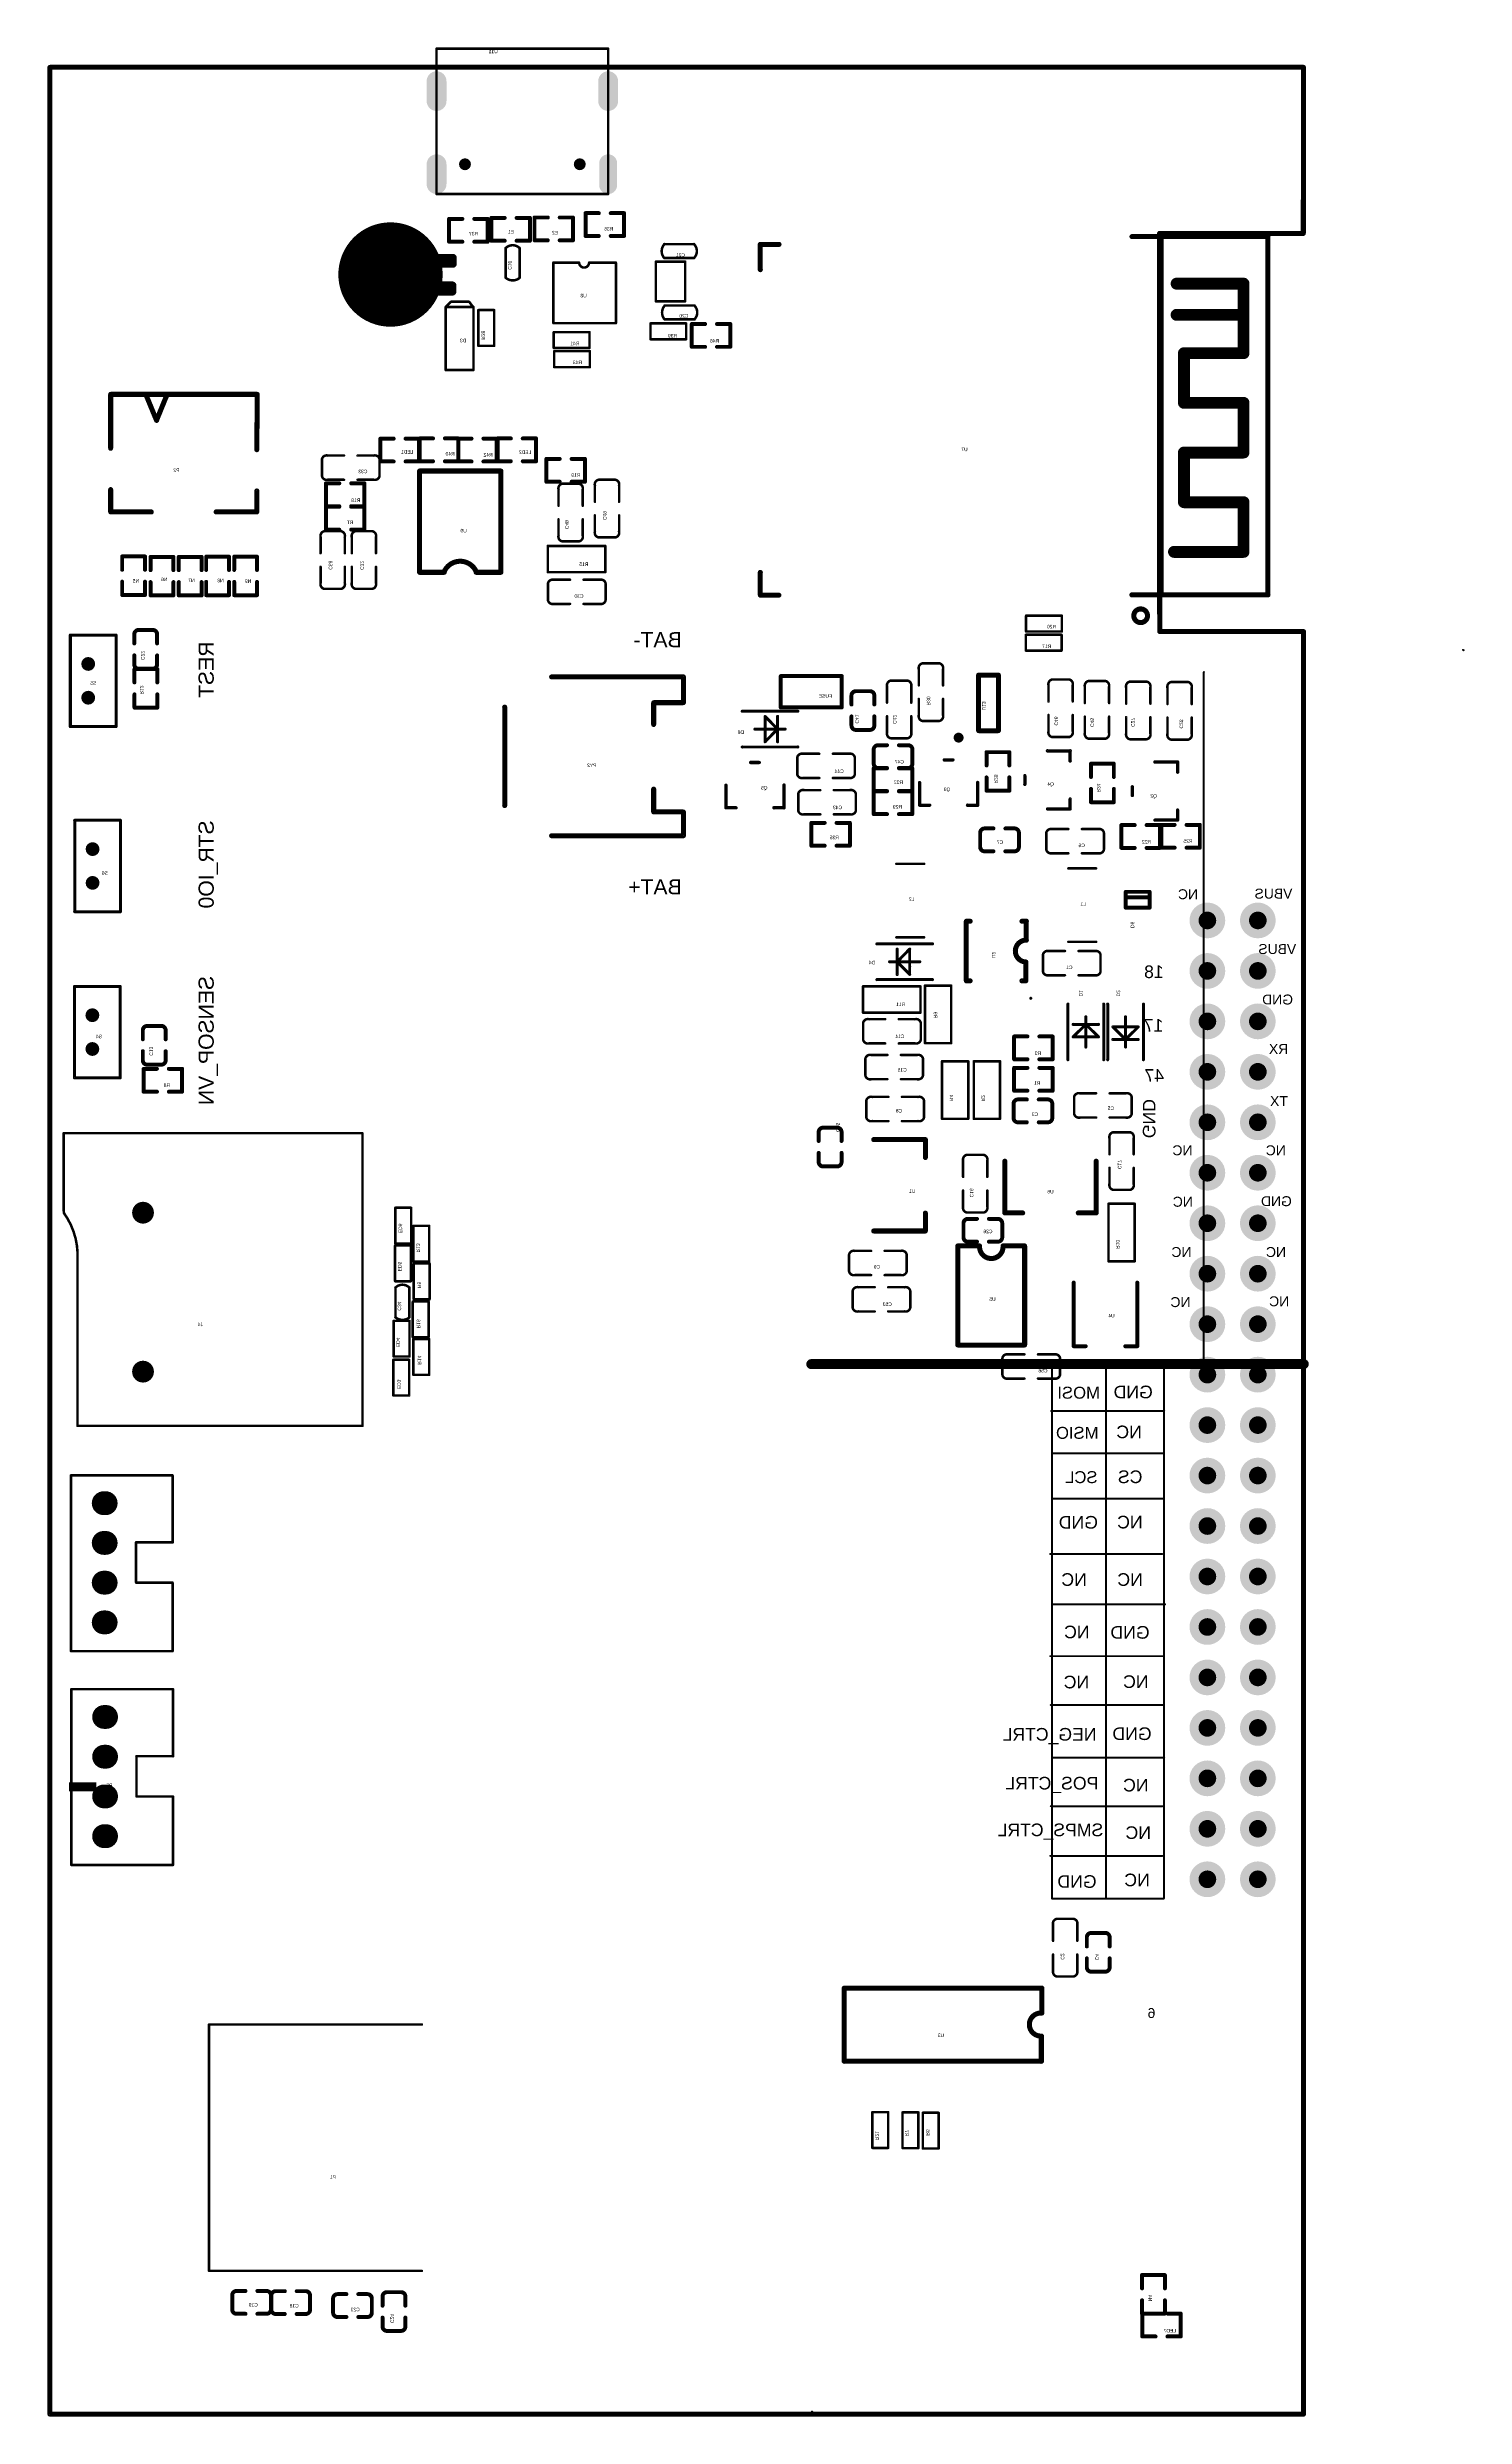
# Model space of a CAD drawing. Header units: millimetres. Extents: x 0 to 71, y -118 to 1.
import ezdxf

# ---------------------------------------------------------------- set-up
doc = ezdxf.new("R2010")
doc.units = ezdxf.units.MM
for name, color, linetype in [('BottomOverlay', 54, 'Continuous'), ('KeepOutLayer', 6, 'Continuous'), ('MultiLayer', 9, 'Continuous'), ('PadHoleLayer', 156, 'Continuous')]:
    doc.layers.add(name, color=color, linetype=linetype)
doc.styles.add('Arial', font='arial.ttf', dxfattribs={"height": 0.2})

# ---------------------------------------------------------------- blocks, each defined once
blk = doc.blocks.new('FC_135_B_1')
at = {"layer": 'BottomOverlay', "const_width": 0.127}
for points in [[(-1, -0.74), (-1, 0.74)], [(1, 0.74), (-1, 0.74)], [(1, -0.74), (1, 0.74)], [(1, -0.74), (-1, -0.74)]]:
    blk.add_lwpolyline(points, dxfattribs=at)
at = {"layer": 'BottomOverlay', "const_width": 0.0635}
for points in [[(-1.03, 0.74, 1), (-0.97, 0.74, 1)], [(-1.03, 0.74, 1), (-0.97, 0.74, 1)], [(0.97, 0.74, 1), (1.03, 0.74, 1)], [(0.97, 0.74, 1), (1.03, 0.74, 1)], [(-1.03, -0.74, 1), (-0.97, -0.74, 1)], [(-1.03, -0.74, 1), (-0.97, -0.74, 1)], [(0.97, -0.74, 1), (1.03, -0.74, 1)], [(0.97, -0.74, 1), (1.03, -0.74, 1)]]:
    blk.add_lwpolyline(points, format="xyb", close=True, dxfattribs=at)
blk = doc.blocks.new('ESOP_8_L4_9_W3_9_P1_27_LS6_0_BL_EP_B_2')
at = {"layer": 'BottomOverlay', "const_width": 0.254}
for points in [[(-2.55, 2.05), (-2.55, 0.8)], [(-2.55, 2.05), (2.55, 2.05)], [(2.55, 2.05), (2.55, -2.05)], [(-2.55, 0.8), (-2.5, 0.8)], [(-2.55, -0.8), (-2.55, -2.05)], [(-2.55, -0.8), (-2.5, -0.8)], [(-2.55, -2.05), (2.55, -2.05)]]:
    blk.add_lwpolyline(points, dxfattribs=at)
at = {"layer": 'BottomOverlay', "const_width": 0.127}
for points in [[(-2.61, 2.05, 1), (-2.49, 2.05, 1)], [(-2.61, 2.05, 1), (-2.49, 2.05, 1)], [(2.49, 2.05, 1), (2.61, 2.05, 1)], [(2.49, 2.05, 1), (2.61, 2.05, 1)], [(-2.61, 0.8, 1), (-2.49, 0.8, 1)], [(-2.61, 0.8, 1), (-2.49, 0.8, 1)], [(-2.56, 0.8, 1), (-2.44, 0.8, 1)], [(-2.56, 0.8, 1), (-2.44, 0.8, 1)], [(-2.61, -0.8, 1), (-2.49, -0.8, 1)], [(-2.61, -0.8, 1), (-2.49, -0.8, 1)], [(-2.56, -0.8, 1), (-2.44, -0.8, 1)], [(-2.56, -0.8, 1), (-2.44, -0.8, 1)], [(-2.61, -2.05, 1), (-2.49, -2.05, 1)], [(-2.61, -2.05, 1), (-2.49, -2.05, 1)], [(2.49, -2.05, 1), (2.61, -2.05, 1)], [(2.49, -2.05, 1), (2.61, -2.05, 1)]]:
    blk.add_lwpolyline(points, format="xyb", close=True, dxfattribs=at)
at = {"layer": 'BottomOverlay', "const_width": 0.254}
blk.add_lwpolyline([(-2.5, 0.8, -0.635232), (-2.5, -0.8)], format="xyb", dxfattribs=at)
blk = doc.blocks.new('MSOP8_B_3')
at = {"layer": 'BottomOverlay', "const_width": 0.127}
for points in [[(4, 2.5), (0.85, 2.5)], [(0.85, 2.5), (0.85, -0.55)], [(4, 2.5), (4, -0.55)], [(2.2, -0.55), (0.85, -0.55)], [(4, -0.55), (2.7, -0.55)]]:
    blk.add_lwpolyline(points, dxfattribs=at)
at = {"layer": 'BottomOverlay', "const_width": 0.0635}
for points in [[(0.82, 2.5, 1), (0.88, 2.5, 1)], [(0.82, 2.5, 1), (0.88, 2.5, 1)], [(3.97, 2.5, 1), (4.03, 2.5, 1)], [(3.97, 2.5, 1), (4.03, 2.5, 1)], [(0.82, -0.55, 1), (0.88, -0.55, 1)], [(0.82, -0.55, 1), (0.88, -0.55, 1)], [(2.17, -0.55, 1), (2.23, -0.55, 1)], [(2.17, -0.55, 1), (2.23, -0.55, 1)], [(2.67, -0.55, 1), (2.73, -0.55, 1)], [(2.67, -0.55, 1), (2.73, -0.55, 1)], [(3.97, -0.55, 1), (4.03, -0.55, 1)], [(3.97, -0.55, 1), (4.03, -0.55, 1)]]:
    blk.add_lwpolyline(points, format="xyb", close=True, dxfattribs=at)
at = {"layer": 'BottomOverlay', "const_width": 0.127}
blk.add_lwpolyline([(2.2, -0.55, -1), (2.7, -0.55)], format="xyb", dxfattribs=at)
blk = doc.blocks.new('WIFIM_SMD_ESP32_S32MB_B_4')
at = {"layer": 'BottomOverlay'}
for points, const_width in [([(-8.78, 9.14), (-8.78, 8.2)], 0.254), ([(-7.64, 9.14), (-8.78, 9.14)], 0.254), ([(7.6, 9.14), (8.87, 9.14)], 0.254), ([(8.87, 9.14), (8.87, 8.2)], 0.254), ([(-8.76, -9.57), (-8.76, -15.95)], 0.254), ([(9.27, -9.57), (9.27, -15.95)], 0.254), ([(-8.76, -11.05), (9.27, -11.05)], 0.254), ([(-6.6, -11.69), (-6.6, -15.19)], 0.6), ([(-4.1, -12.19), (-1.6, -12.19)], 0.6), ([(-4.1, -12.19), (-4.1, -15.19)], 0.6), ([(-1.6, -12.19), (-1.6, -15.19)], 0.6), ([(0.9, -12.19), (3.4, -12.19)], 0.6), ([(0.9, -12.19), (0.9, -15.19)], 0.6), ([(3.4, -12.19), (3.4, -15.19)], 0.6), ([(5.33, -11.82), (5.33, -15.19)], 0.6), ([(6.9, -11.82), (6.9, -15.19)], 0.6), ([(-4.1, -15.19), (-6.6, -15.19)], 0.6), ([(-1.6, -15.19), (0.9, -15.19)], 0.6), ([(3.4, -15.19), (6.9, -15.19)], 0.6), ([(-8.76, -15.95), (-8.76, -16.42)], 0.254), ([(-8.76, -16.42), (9.27, -16.42)], 0.254), ([(9.27, -15.95), (9.27, -16.42)], 0.254)]:
    blk.add_lwpolyline(points, dxfattribs=dict(at, const_width=const_width))
for points, const_width in [([(-8.84, 9.14, 1), (-8.72, 9.14, 1)], 0.127), ([(-8.84, 9.14, 1), (-8.72, 9.14, 1)], 0.127), ([(-7.7, 9.14, 1), (-7.57, 9.14, 1)], 0.127), ([(7.54, 9.14, 1), (7.67, 9.14, 1)], 0.127), ([(8.81, 9.14, 1), (8.94, 9.14, 1)], 0.127), ([(8.81, 9.14, 1), (8.94, 9.14, 1)], 0.127), ([(-8.84, 8.2, 1), (-8.72, 8.2, 1)], 0.127), ([(8.81, 8.2, 1), (8.94, 8.2, 1)], 0.127), ([(-8.83, -9.57, 1), (-8.7, -9.57, 1)], 0.127), ([(9.21, -9.57, 1), (9.33, -9.57, 1)], 0.127), ([(-9.47, -10.01, 1), (-10.16, -10.01, 1)], 0.254), ([(-10.22, -10.01, 1), (-10.09, -10.01, 1)], 0.127), ([(-9.54, -10.01, 1), (-9.41, -10.01, 1)], 0.127), ([(-8.83, -11.05, 1), (-8.7, -11.05, 1)], 0.127), ([(-6.75, -11.69, 1), (-6.45, -11.69, 1)], 0.3), ([(-4.25, -12.19, 1), (-3.95, -12.19, 1)], 0.3), ([(-4.25, -12.19, 1), (-3.95, -12.19, 1)], 0.3), ([(-1.75, -12.19, 1), (-1.45, -12.19, 1)], 0.3), ([(-1.75, -12.19, 1), (-1.45, -12.19, 1)], 0.3), ([(0.75, -12.19, 1), (1.05, -12.19, 1)], 0.3), ([(0.75, -12.19, 1), (1.05, -12.19, 1)], 0.3), ([(3.25, -12.19, 1), (3.55, -12.19, 1)], 0.3), ([(3.25, -12.19, 1), (3.55, -12.19, 1)], 0.3), ([(5.18, -11.82, 1), (5.48, -11.82, 1)], 0.3), ([(6.75, -11.82, 1), (7.05, -11.82, 1)], 0.3), ([(9.21, -11.05, 1), (9.33, -11.05, 1)], 0.127), ([(-6.75, -15.19, 1), (-6.45, -15.19, 1)], 0.3), ([(-6.75, -15.19, 1), (-6.45, -15.19, 1)], 0.3), ([(-4.25, -15.19, 1), (-3.95, -15.19, 1)], 0.3), ([(-4.25, -15.19, 1), (-3.95, -15.19, 1)], 0.3), ([(-1.75, -15.19, 1), (-1.45, -15.19, 1)], 0.3), ([(-1.75, -15.19, 1), (-1.45, -15.19, 1)], 0.3), ([(0.75, -15.19, 1), (1.05, -15.19, 1)], 0.3), ([(0.75, -15.19, 1), (1.05, -15.19, 1)], 0.3), ([(3.25, -15.19, 1), (3.55, -15.19, 1)], 0.3), ([(3.25, -15.19, 1), (3.55, -15.19, 1)], 0.3), ([(5.18, -15.19, 1), (5.48, -15.19, 1)], 0.3), ([(6.75, -15.19, 1), (7.05, -15.19, 1)], 0.3), ([(6.75, -15.19, 1), (7.05, -15.19, 1)], 0.3), ([(-8.83, -15.95, 1), (-8.7, -15.95, 1)], 0.127), ([(-8.83, -15.95, 1), (-8.7, -15.95, 1)], 0.127), ([(-8.83, -16.42, 1), (-8.7, -16.42, 1)], 0.127), ([(-8.83, -16.42, 1), (-8.7, -16.42, 1)], 0.127), ([(9.21, -15.95, 1), (9.33, -15.95, 1)], 0.127), ([(9.21, -15.95, 1), (9.33, -15.95, 1)], 0.127), ([(9.21, -16.42, 1), (9.34, -16.42, 1)], 0.127), ([(9.21, -16.42, 1), (9.34, -16.42, 1)], 0.127)]:
    blk.add_lwpolyline(points, format="xyb", close=True, dxfattribs=dict(at, const_width=const_width))
blk = doc.blocks.new('SOT_89_3_L4_5_W2_5_P1_50_LS4_2_BR_B_5')
at = {"layer": 'BottomOverlay', "const_width": 0.254}
for points in [[(-1.85039, 2.29997), (0.749808, 2.29997)], [(-1.85039, 2.29997), (-1.85039, 1.400048)], [(-1.85039, -1.400048), (-1.85039, -2.29997)], [(-1.85039, -2.29997), (0.749808, -2.29997)]]:
    blk.add_lwpolyline(points, dxfattribs=at)
at = {"layer": 'BottomOverlay', "const_width": 0.127}
for points in [[(-1.91389, 2.29997, 1), (-1.78689, 2.29997, 1)], [(-1.91389, 2.29997, 1), (-1.78689, 2.29997, 1)], [(0.686308, 2.29997, 1), (0.813308, 2.29997, 1)], [(-1.91389, 1.400048, 1), (-1.78689, 1.400048, 1)], [(-1.91389, -1.400048, 1), (-1.78689, -1.400048, 1)], [(-1.91389, -2.29997, 1), (-1.78689, -2.29997, 1)], [(-1.91389, -2.29997, 1), (-1.78689, -2.29997, 1)], [(0.686308, -2.29997, 1), (0.813308, -2.29997, 1)]]:
    blk.add_lwpolyline(points, format="xyb", close=True, dxfattribs=at)
blk = doc.blocks.new('SOIC_8_L5_0_W4_0_P1_27_LS6_0_BL_B_6')
at = {"layer": 'BottomOverlay', "const_width": 0.254}
for points in [[(-2.49, 0.58), (-2.49, 1.67)], [(2.5, 1.67), (-2.49, 1.67)], [(2.5, -1.7), (2.5, 1.67)], [(-2.49, -1.7), (-2.49, -0.6)], [(2.5, -1.7), (-2.49, -1.7)]]:
    blk.add_lwpolyline(points, dxfattribs=at)
at = {"layer": 'BottomOverlay', "const_width": 0.127}
for points in [[(-2.55, 1.67, 1), (-2.43, 1.67, 1)], [(-2.55, 1.67, 1), (-2.43, 1.67, 1)], [(2.44, 1.67, 1), (2.56, 1.67, 1)], [(2.44, 1.67, 1), (2.56, 1.67, 1)], [(-2.55, 0.58, 1), (-2.43, 0.58, 1)], [(-2.55, 0.58, 1), (-2.43, 0.58, 1)], [(-2.55, -0.6, 1), (-2.43, -0.6, 1)], [(-2.55, -0.6, 1), (-2.43, -0.6, 1)], [(-2.55, -1.7, 1), (-2.43, -1.7, 1)], [(-2.55, -1.7, 1), (-2.43, -1.7, 1)], [(2.44, -1.7, 1), (2.56, -1.7, 1)], [(2.44, -1.7, 1), (2.56, -1.7, 1)]]:
    blk.add_lwpolyline(points, format="xyb", close=True, dxfattribs=at)
at = {"layer": 'BottomOverlay', "const_width": 0.254}
blk.add_lwpolyline([(-2.49, 0.58, -1.078957), (-2.49, -0.6)], format="xyb", dxfattribs=at)
blk = doc.blocks.new('TRIMPOT_SMD_3MM_CLOSED_B_7')
at = {"layer": 'BottomOverlay', "const_width": 0.2032}
for points in [[(-1.599946, -1.599946), (-1.599946, 1.599946)], [(1.599946, -1.599946), (1.599946, 1.599946)], [(-1.599946, -1.599946), (-0.999998, -1.599946)], [(0.999998, -1.599946), (1.599946, -1.599946)]]:
    blk.add_lwpolyline(points, dxfattribs=at)
at = {"layer": 'BottomOverlay', "const_width": 0.1016}
for points in [[(-1.650746, 1.599946, 1), (-1.549146, 1.599946, 1)], [(1.549146, 1.599946, 1), (1.650746, 1.599946, 1)], [(-1.650746, -1.599946, 1), (-1.549146, -1.599946, 1)], [(-1.650746, -1.599946, 1), (-1.549146, -1.599946, 1)], [(-1.050798, -1.599946, 1), (-0.949198, -1.599946, 1)], [(0.949198, -1.599946, 1), (1.050798, -1.599946, 1)], [(1.549146, -1.599946, 1), (1.650746, -1.599946, 1)], [(1.549146, -1.599946, 1), (1.650746, -1.599946, 1)]]:
    blk.add_lwpolyline(points, format="xyb", close=True, dxfattribs=at)
blk = doc.blocks.new('SOIC_16_L9_9_W3_9_P1_27_LS6_0_BL_B_8')
at = {"layer": 'BottomOverlay', "const_width": 0.254}
for points in [[(-4.95, 1.85), (-4.95, 0.58)], [(-4.93, 1.85), (-4.95, 1.85)], [(4.98, 1.85), (-4.93, 1.85)], [(4.98, 1.85), (4.98, -1.83)], [(-4.98, -0.58), (-4.98, -1.83)], [(-4.95, -0.58), (-4.98, -0.58)], [(4.98, -1.83), (-4.98, -1.83)]]:
    blk.add_lwpolyline(points, dxfattribs=at)
at = {"layer": 'BottomOverlay', "const_width": 0.127}
for points in [[(-5.02, 1.85, 1), (-4.89, 1.85, 1)], [(-5.02, 1.85, 1), (-4.89, 1.85, 1)], [(-4.99, 1.85, 1), (-4.86, 1.85, 1)], [(-4.99, 1.85, 1), (-4.86, 1.85, 1)], [(4.91, 1.85, 1), (5.04, 1.85, 1)], [(4.91, 1.85, 1), (5.04, 1.85, 1)], [(-5.02, 0.58, 1), (-4.89, 0.58, 1)], [(-5.02, 0.58, 1), (-4.89, 0.58, 1)], [(-5.04, -0.58, 1), (-4.91, -0.58, 1)], [(-5.04, -0.58, 1), (-4.91, -0.58, 1)], [(-5.01, -0.58, 1), (-4.89, -0.58, 1)], [(-5.01, -0.58, 1), (-4.89, -0.58, 1)], [(-5.04, -1.83, 1), (-4.91, -1.83, 1)], [(-5.04, -1.83, 1), (-4.91, -1.83, 1)], [(4.91, -1.83, 1), (5.04, -1.83, 1)], [(4.91, -1.83, 1), (5.04, -1.83, 1)]]:
    blk.add_lwpolyline(points, format="xyb", close=True, dxfattribs=at)
at = {"layer": 'BottomOverlay', "const_width": 0.254}
blk.add_lwpolyline([(-4.95, 0.58, -1.04188), (-4.95, -0.58)], format="xyb", dxfattribs=at)
blk = doc.blocks.new('MSOP_10_L3_0_W3_0_P0_50_LS5_0_BL_B_9')
at = {"layer": 'BottomOverlay'}
for points, const_width in [([(-1.75, 2.38, -190.984186), (-1.75, 2.38)], 0.15), ([(-1.5, 0.55, -0.980127), (-1.52, -0.55)], 0.254)]:
    blk.add_lwpolyline(points, format="xyb", dxfattribs=dict(at, const_width=const_width))
for points, const_width in [([(-1.79, 2.38, 1), (-1.71, 2.38, 1)], 0.075), ([(-1.79, 2.38, 1), (-1.71, 2.38, 1)], 0.075), ([(-1.56, 1.5, 1), (-1.44, 1.5, 1)], 0.127), ([(-1.56, 1.5, 1), (-1.44, 1.5, 1)], 0.127), ([(-1.36, 1.5, 1), (-1.24, 1.5, 1)], 0.127), ([(1.24, 1.5, 1), (1.36, 1.5, 1)], 0.127), ([(1.44, 1.5, 1), (1.56, 1.5, 1)], 0.127), ([(1.44, 1.5, 1), (1.56, 1.5, 1)], 0.127), ([(-1.56, 0.55, 1), (-1.44, 0.55, 1)], 0.127), ([(-1.56, 0.55, 1), (-1.43, 0.55, 1)], 0.127), ([(-1.59, -0.55, 1), (-1.46, -0.55, 1)], 0.127), ([(-1.59, -0.55, 1), (-1.46, -0.55, 1)], 0.127), ([(-1.59, -1.5, 1), (-1.46, -1.5, 1)], 0.127), ([(-1.59, -1.5, 1), (-1.46, -1.5, 1)], 0.127), ([(-1.36, -1.5, 1), (-1.24, -1.5, 1)], 0.127), ([(1.24, -1.5, 1), (1.36, -1.5, 1)], 0.127), ([(1.44, -1.5, 1), (1.56, -1.5, 1)], 0.127), ([(1.44, -1.5, 1), (1.56, -1.5, 1)], 0.127)]:
    blk.add_lwpolyline(points, format="xyb", close=True, dxfattribs=dict(at, const_width=const_width))
at = {"layer": 'BottomOverlay', "const_width": 0.254}
for points in [[(-1.5, 1.5), (-1.5, 0.55)], [(-1.3, 1.5), (-1.5, 1.5)], [(1.5, 1.5), (1.3, 1.5)], [(1.5, 1.5), (1.5, -1.5)], [(-1.52, -0.55), (-1.52, -1.5)], [(-1.3, -1.5), (-1.52, -1.5)], [(1.5, -1.5), (1.3, -1.5)]]:
    blk.add_lwpolyline(points, dxfattribs=at)
blk = doc.blocks.new('LC_SOT_23_5_B_10')
at = {"layer": 'BottomOverlay', "const_width": 0.254}
for points in [[(0.5, 1.4), (-0.5, 1.4)], [(-0.5, 1.4), (-0.5, -1.4)], [(0.5, 1.4), (0.5, -1.4)], [(0.5, -1.4), (-0.5, -1.4)]]:
    blk.add_lwpolyline(points, dxfattribs=at)
at = {"layer": 'BottomOverlay'}
for points, const_width in [([(-0.56, 1.4, 1), (-0.44, 1.4, 1)], 0.127), ([(-0.56, 1.4, 1), (-0.44, 1.4, 1)], 0.127), ([(0.44, 1.4, 1), (0.56, 1.4, 1)], 0.127), ([(0.44, 1.4, 1), (0.56, 1.4, 1)], 0.127), ([(1.63, 1.75, 1), (1.38, 1.75, 1)], 0.25), ([(1.31, 1.75, 1), (1.44, 1.75, 1)], 0.125), ([(1.56, 1.75, 1), (1.69, 1.75, 1)], 0.125), ([(-0.56, -1.4, 1), (-0.44, -1.4, 1)], 0.127), ([(-0.56, -1.4, 1), (-0.44, -1.4, 1)], 0.127), ([(0.44, -1.4, 1), (0.56, -1.4, 1)], 0.127), ([(0.44, -1.4, 1), (0.56, -1.4, 1)], 0.127)]:
    blk.add_lwpolyline(points, format="xyb", close=True, dxfattribs=dict(at, const_width=const_width))
blk = doc.blocks.new('TYPE_C3_0_B_11')
at = {"layer": 'MultiLayer'}
h = blk.add_hatch(color=9, dxfattribs=at)
edge = h.paths.add_edge_path()
edge.add_arc((-4.32, 5.68), 0.5, 0, 180)
edge.add_line((-4.82, 5.68), (-4.82, 4.68))
edge.add_arc((-4.32, 4.68), 0.5, 180, 360)
edge.add_line((-3.82, 4.68), (-3.82, 5.68))
h = blk.add_hatch(color=9, dxfattribs=at)
edge = h.paths.add_edge_path()
edge.add_arc((4.32, 5.68), 0.5, 0, 180)
edge.add_line((3.82, 5.68), (3.82, 4.68))
edge.add_arc((4.32, 4.68), 0.5, 180, 360)
edge.add_line((4.82, 4.68), (4.82, 5.68))
h = blk.add_hatch(color=9, dxfattribs=at)
edge = h.paths.add_edge_path()
edge.add_arc((-4.32, 1.5), 0.5, 0, 180)
edge.add_line((-4.82, 1.5), (-4.82, 0.5))
edge.add_arc((-4.32, 0.5), 0.5, 180, 360)
edge.add_line((-3.82, 0.5), (-3.82, 1.5))
h = blk.add_hatch(color=9, dxfattribs=at)
edge = h.paths.add_edge_path()
edge.add_arc((-2.89, 1.5), 0.3, 0, 360)
h = blk.add_hatch(color=9, dxfattribs=at)
edge = h.paths.add_edge_path()
edge.add_arc((2.89, 1.5), 0.3, 0, 360)
h = blk.add_hatch(color=9, dxfattribs=at)
edge = h.paths.add_edge_path()
edge.add_arc((4.32, 1.55), 0.45, 0, 180)
edge.add_line((3.87, 1.55), (3.87, 0.45))
edge.add_arc((4.32, 0.45), 0.45, 180, 360)
edge.add_line((4.77, 0.45), (4.77, 1.55))
at = {"layer": 'PadHoleLayer'}
h = blk.add_hatch(color=156, dxfattribs=at)
edge = h.paths.add_edge_path()
edge.add_arc((-4.32, 5.58), 0.35, 0, 180)
edge.add_line((-4.67, 5.58), (-4.67, 4.78))
edge.add_arc((-4.32, 4.78), 0.35, 180, 360)
edge.add_line((-3.97, 4.78), (-3.97, 5.58))
h = blk.add_hatch(color=156, dxfattribs=at)
edge = h.paths.add_edge_path()
edge.add_arc((4.32, 5.58), 0.35, 0, 180)
edge.add_line((3.97, 5.58), (3.97, 4.78))
edge.add_arc((4.32, 4.78), 0.35, 180, 360)
edge.add_line((4.67, 4.78), (4.67, 5.58))
h = blk.add_hatch(color=156, dxfattribs=at)
edge = h.paths.add_edge_path()
edge.add_arc((-4.32, 1.4), 0.35, 0, 180)
edge.add_line((-4.67, 1.4), (-4.67, 0.6))
edge.add_arc((-4.32, 0.6), 0.35, 180, 360)
edge.add_line((-3.97, 0.6), (-3.97, 1.4))
h = blk.add_hatch(color=156, dxfattribs=at)
edge = h.paths.add_edge_path()
edge.add_arc((-2.89, 1.5), 0.3, 0, 360)
h = blk.add_hatch(color=156, dxfattribs=at)
edge = h.paths.add_edge_path()
edge.add_arc((2.89, 1.5), 0.3, 0, 360)
h = blk.add_hatch(color=156, dxfattribs=at)
edge = h.paths.add_edge_path()
edge.add_arc((4.32, 1.4), 0.35, 0, 180)
edge.add_line((3.97, 1.4), (3.97, 0.6))
edge.add_arc((4.32, 0.6), 0.35, 180, 360)
edge.add_line((4.67, 0.6), (4.67, 1.4))
at = {"layer": 'BottomOverlay', "const_width": 0.127}
for points in [[(-4.32, 7.32), (4.32, 7.32)], [(-4.32, 0), (-4.32, 7.32)], [(4.32, 0), (4.32, 7.32)], [(-4.32, 0), (4.32, 0)]]:
    blk.add_lwpolyline(points, dxfattribs=at)
at = {"layer": 'BottomOverlay', "const_width": 0.0635}
for points in [[(-4.35, 7.32, 1), (-4.29, 7.32, 1)], [(-4.35, 7.32, 1), (-4.29, 7.32, 1)], [(4.29, 7.32, 1), (4.35, 7.32, 1)], [(4.29, 7.32, 1), (4.35, 7.32, 1)], [(-4.35, 0, 1), (-4.29, 0, 1)], [(-4.35, 0, 1), (-4.29, 0, 1)], [(4.29, 0, 1), (4.35, 0, 1)], [(4.29, 0, 1), (4.35, 0, 1)]]:
    blk.add_lwpolyline(points, format="xyb", close=True, dxfattribs=at)
blk = doc.blocks.new('SOT_89_3_L4_5_W2_5_P1_50_LS4_2_BR_B_12')
at = {"layer": 'BottomOverlay', "const_width": 0.254}
for points in [[(0.749808, 2.29997), (-1.85039, 2.29997)], [(-1.85039, 2.29997), (-1.85039, 1.400048)], [(-1.85039, -1.400048), (-1.85039, -2.29997)], [(0.749808, -2.29997), (-1.85039, -2.29997)]]:
    blk.add_lwpolyline(points, dxfattribs=at)
at = {"layer": 'BottomOverlay', "const_width": 0.127}
for points in [[(-1.91389, 2.29997, 1), (-1.78689, 2.29997, 1)], [(-1.91389, 2.29997, 1), (-1.78689, 2.29997, 1)], [(0.686308, 2.29997, 1), (0.813308, 2.29997, 1)], [(-1.91389, 1.400048, 1), (-1.78689, 1.400048, 1)], [(-1.91389, -1.400048, 1), (-1.78689, -1.400048, 1)], [(-1.91389, -2.29997, 1), (-1.78689, -2.29997, 1)], [(-1.91389, -2.29997, 1), (-1.78689, -2.29997, 1)], [(0.686308, -2.29997, 1), (0.813308, -2.29997, 1)]]:
    blk.add_lwpolyline(points, format="xyb", close=True, dxfattribs=at)
blk = doc.blocks.new('TS_019B_B_14')
at = {"layer": 'MultiLayer'}
h = blk.add_hatch(color=9, dxfattribs=at)
edge = h.paths.add_edge_path()
edge.add_arc((-0.85, 0), 0.35, 0, 360)
h = blk.add_hatch(color=9, dxfattribs=at)
edge = h.paths.add_edge_path()
edge.add_arc((0.85, 0), 0.35, 0, 360)
at = {"layer": 'PadHoleLayer'}
h = blk.add_hatch(color=156, dxfattribs=at)
edge = h.paths.add_edge_path()
edge.add_arc((-0.85, 0), 0.35, 0, 360)
h = blk.add_hatch(color=156, dxfattribs=at)
edge = h.paths.add_edge_path()
edge.add_arc((0.85, 0), 0.35, 0, 360)
at = {"layer": 'BottomOverlay', "const_width": 0.152}
for points in [[(2.3, 0.9), (-2.3, 0.9)], [(-2.3, 0.9), (-2.3, -1.4)], [(2.3, 0.9), (2.3, -1.4)], [(2.3, -1.4), (-2.3, -1.4)]]:
    blk.add_lwpolyline(points, dxfattribs=at)
at = {"layer": 'BottomOverlay', "const_width": 0.0762}
for points in [[(-2.34, 0.9, 1), (-2.26, 0.9, 1)], [(-2.34, 0.9, 1), (-2.26, 0.9, 1)], [(2.26, 0.9, 1), (2.34, 0.9, 1)], [(2.26, 0.9, 1), (2.34, 0.9, 1)], [(-2.34, -1.4, 1), (-2.26, -1.4, 1)], [(-2.34, -1.4, 1), (-2.26, -1.4, 1)], [(2.26, -1.4, 1), (2.34, -1.4, 1)], [(2.26, -1.4, 1), (2.34, -1.4, 1)]]:
    blk.add_lwpolyline(points, format="xyb", close=True, dxfattribs=at)
blk = doc.blocks.new('TS_019B_B_15')
at = {"layer": 'MultiLayer'}
h = blk.add_hatch(color=9, dxfattribs=at)
edge = h.paths.add_edge_path()
edge.add_arc((-0.85, 0), 0.35, 0, 360)
h = blk.add_hatch(color=9, dxfattribs=at)
edge = h.paths.add_edge_path()
edge.add_arc((0.85, 0), 0.35, 0, 360)
at = {"layer": 'PadHoleLayer'}
h = blk.add_hatch(color=156, dxfattribs=at)
edge = h.paths.add_edge_path()
edge.add_arc((-0.85, 0), 0.35, 0, 360)
h = blk.add_hatch(color=156, dxfattribs=at)
edge = h.paths.add_edge_path()
edge.add_arc((0.85, 0), 0.35, 0, 360)
at = {"layer": 'BottomOverlay', "const_width": 0.152}
for points in [[(2.3, 0.9), (-2.3, 0.9)], [(-2.3, 0.9), (-2.3, -1.4)], [(2.3, 0.9), (2.3, -1.4)], [(2.3, -1.4), (-2.3, -1.4)]]:
    blk.add_lwpolyline(points, dxfattribs=at)
at = {"layer": 'BottomOverlay', "const_width": 0.0762}
for points in [[(-2.34, 0.9, 1), (-2.26, 0.9, 1)], [(-2.34, 0.9, 1), (-2.26, 0.9, 1)], [(2.26, 0.9, 1), (2.34, 0.9, 1)], [(2.26, 0.9, 1), (2.34, 0.9, 1)], [(-2.34, -1.4, 1), (-2.26, -1.4, 1)], [(-2.34, -1.4, 1), (-2.26, -1.4, 1)], [(2.26, -1.4, 1), (2.34, -1.4, 1)], [(2.26, -1.4, 1), (2.34, -1.4, 1)]]:
    blk.add_lwpolyline(points, format="xyb", close=True, dxfattribs=at)
blk = doc.blocks.new('TS_019B_B_16')
at = {"layer": 'MultiLayer'}
h = blk.add_hatch(color=9, dxfattribs=at)
edge = h.paths.add_edge_path()
edge.add_arc((-0.85, 0), 0.35, 0, 360)
h = blk.add_hatch(color=9, dxfattribs=at)
edge = h.paths.add_edge_path()
edge.add_arc((0.85, 0), 0.35, 0, 360)
at = {"layer": 'PadHoleLayer'}
h = blk.add_hatch(color=156, dxfattribs=at)
edge = h.paths.add_edge_path()
edge.add_arc((-0.85, 0), 0.35, 0, 360)
h = blk.add_hatch(color=156, dxfattribs=at)
edge = h.paths.add_edge_path()
edge.add_arc((0.85, 0), 0.35, 0, 360)
at = {"layer": 'BottomOverlay', "const_width": 0.152}
for points in [[(2.3, 0.9), (-2.3, 0.9)], [(-2.3, 0.9), (-2.3, -1.4)], [(2.3, 0.9), (2.3, -1.4)], [(2.3, -1.4), (-2.3, -1.4)]]:
    blk.add_lwpolyline(points, dxfattribs=at)
at = {"layer": 'BottomOverlay', "const_width": 0.0762}
for points in [[(-2.34, 0.9, 1), (-2.26, 0.9, 1)], [(-2.34, 0.9, 1), (-2.26, 0.9, 1)], [(2.26, 0.9, 1), (2.34, 0.9, 1)], [(2.26, 0.9, 1), (2.34, 0.9, 1)], [(-2.34, -1.4, 1), (-2.26, -1.4, 1)], [(-2.34, -1.4, 1), (-2.26, -1.4, 1)], [(2.26, -1.4, 1), (2.34, -1.4, 1)], [(2.26, -1.4, 1), (2.34, -1.4, 1)]]:
    blk.add_lwpolyline(points, format="xyb", close=True, dxfattribs=at)
blk = doc.blocks.new('LC_0402_R_B_17')
at = {"layer": 'BottomOverlay', "const_width": 0.2}
for points in [[(-0.3, 0.58), (-0.97, 0.58)], [(-0.97, 0.58), (-0.97, -0.57)], [(0.97, 0.58), (0.3, 0.58)], [(0.97, 0.58), (0.97, -0.57)], [(-0.3, -0.57), (-0.97, -0.57)], [(0.97, -0.57), (0.3, -0.57)]]:
    blk.add_lwpolyline(points, dxfattribs=at)
at = {"layer": 'BottomOverlay', "const_width": 0.1}
for points in [[(-1.02, 0.58, 1), (-0.92, 0.58, 1)], [(-1.02, 0.58, 1), (-0.92, 0.58, 1)], [(-0.35, 0.58, 1), (-0.25, 0.58, 1)], [(0.25, 0.58, 1), (0.35, 0.58, 1)], [(0.92, 0.58, 1), (1.02, 0.58, 1)], [(0.92, 0.58, 1), (1.02, 0.58, 1)], [(-1.02, -0.57, 1), (-0.92, -0.57, 1)], [(-1.02, -0.57, 1), (-0.92, -0.57, 1)], [(-0.35, -0.57, 1), (-0.25, -0.57, 1)], [(0.25, -0.57, 1), (0.35, -0.57, 1)], [(0.92, -0.57, 1), (1.02, -0.57, 1)], [(0.92, -0.57, 1), (1.02, -0.57, 1)]]:
    blk.add_lwpolyline(points, format="xyb", close=True, dxfattribs=at)
blk = doc.blocks.new('R0603_B_18')
at = {"layer": 'BottomOverlay', "const_width": 0.127}
for points in [[(-1.4351, 0.6604), (1.4605, 0.6604)], [(-1.4351, 0.6604), (-1.4351, 0)], [(-1.4351, 0), (-1.4351, -0.6604)], [(1.4605, 0.6604), (1.4605, -0.6604)], [(-1.4351, -0.6604), (1.4605, -0.6604)]]:
    blk.add_lwpolyline(points, dxfattribs=at)
at = {"layer": 'BottomOverlay', "const_width": 0.0635}
for points in [[(-1.46685, 0.6604, 1), (-1.40335, 0.6604, 1)], [(-1.46685, 0.6604, 1), (-1.40335, 0.6604, 1)], [(-1.46685, 0, 1), (-1.40335, 0, 1)], [(-1.46685, 0, 1), (-1.40335, 0, 1)], [(1.42875, 0.6604, 1), (1.49225, 0.6604, 1)], [(1.42875, 0.6604, 1), (1.49225, 0.6604, 1)], [(-1.46685, -0.6604, 1), (-1.40335, -0.6604, 1)], [(-1.46685, -0.6604, 1), (-1.40335, -0.6604, 1)], [(1.42875, -0.6604, 1), (1.49225, -0.6604, 1)], [(1.42875, -0.6604, 1), (1.49225, -0.6604, 1)]]:
    blk.add_lwpolyline(points, format="xyb", close=True, dxfattribs=at)
blk = doc.blocks.new('LC_0402_R_B_19')
at = {"layer": 'BottomOverlay', "const_width": 0.2}
for points in [[(-0.97, 0.58), (-0.3, 0.58)], [(-0.97, -0.57), (-0.97, 0.58)], [(0.3, 0.58), (0.97, 0.58)], [(0.97, -0.57), (0.97, 0.58)], [(-0.97, -0.57), (-0.3, -0.57)], [(0.3, -0.57), (0.97, -0.57)]]:
    blk.add_lwpolyline(points, dxfattribs=at)
at = {"layer": 'BottomOverlay', "const_width": 0.1}
for points in [[(-1.02, 0.58, 1), (-0.92, 0.58, 1)], [(-1.02, 0.58, 1), (-0.92, 0.58, 1)], [(-0.35, 0.58, 1), (-0.25, 0.58, 1)], [(0.25, 0.58, 1), (0.35, 0.58, 1)], [(0.92, 0.58, 1), (1.02, 0.58, 1)], [(0.92, 0.58, 1), (1.02, 0.58, 1)], [(-1.02, -0.57, 1), (-0.92, -0.57, 1)], [(-1.02, -0.57, 1), (-0.92, -0.57, 1)], [(-0.35, -0.57, 1), (-0.25, -0.57, 1)], [(0.25, -0.57, 1), (0.35, -0.57, 1)], [(0.92, -0.57, 1), (1.02, -0.57, 1)], [(0.92, -0.57, 1), (1.02, -0.57, 1)]]:
    blk.add_lwpolyline(points, format="xyb", close=True, dxfattribs=at)
blk = doc.blocks.new('R0402_B_20')
at = {"layer": 'BottomOverlay', "const_width": 0.127}
for points in [[(0.9, 0.39), (-0.9, 0.39)], [(-0.9, -0.41), (-0.9, 0.39)], [(0.9, -0.41), (0.9, 0.39)], [(0.9, -0.41), (-0.9, -0.41)]]:
    blk.add_lwpolyline(points, dxfattribs=at)
at = {"layer": 'BottomOverlay', "const_width": 0.0635}
for points in [[(-0.93, 0.39, 1), (-0.87, 0.39, 1)], [(-0.93, 0.39, 1), (-0.87, 0.39, 1)], [(0.87, 0.39, 1), (0.93, 0.39, 1)], [(0.87, 0.39, 1), (0.93, 0.39, 1)], [(-0.93, -0.41, 1), (-0.87, -0.41, 1)], [(-0.93, -0.41, 1), (-0.87, -0.41, 1)], [(0.87, -0.41, 1), (0.93, -0.41, 1)], [(0.87, -0.41, 1), (0.93, -0.41, 1)]]:
    blk.add_lwpolyline(points, format="xyb", close=True, dxfattribs=at)
blk = doc.blocks.new('R0402_B_21')
at = {"layer": 'BottomOverlay', "const_width": 0.127}
for points in [[(0.9, 0.39), (-0.9, 0.39)], [(-0.9, -0.41), (-0.9, 0.39)], [(0.9, -0.41), (0.9, 0.39)], [(0.9, -0.41), (-0.9, -0.41)]]:
    blk.add_lwpolyline(points, dxfattribs=at)
at = {"layer": 'BottomOverlay', "const_width": 0.0635}
for points in [[(-0.93, 0.39, 1), (-0.87, 0.39, 1)], [(-0.93, 0.39, 1), (-0.87, 0.39, 1)], [(0.87, 0.39, 1), (0.93, 0.39, 1)], [(0.87, 0.39, 1), (0.93, 0.39, 1)], [(-0.93, -0.41, 1), (-0.87, -0.41, 1)], [(-0.93, -0.41, 1), (-0.87, -0.41, 1)], [(0.87, -0.41, 1), (0.93, -0.41, 1)], [(0.87, -0.41, 1), (0.93, -0.41, 1)]]:
    blk.add_lwpolyline(points, format="xyb", close=True, dxfattribs=at)
blk = doc.blocks.new('R0402_B_22')
at = {"layer": 'BottomOverlay', "const_width": 0.127}
for points in [[(-0.9, 0.39), (0.9, 0.39)], [(-0.9, 0.39), (-0.9, -0.41)], [(0.9, 0.39), (0.9, -0.41)], [(-0.9, -0.41), (0.9, -0.41)]]:
    blk.add_lwpolyline(points, dxfattribs=at)
at = {"layer": 'BottomOverlay', "const_width": 0.0635}
for points in [[(-0.93, 0.39, 1), (-0.87, 0.39, 1)], [(-0.93, 0.39, 1), (-0.87, 0.39, 1)], [(0.87, 0.39, 1), (0.93, 0.39, 1)], [(0.87, 0.39, 1), (0.93, 0.39, 1)], [(-0.93, -0.41, 1), (-0.87, -0.41, 1)], [(-0.93, -0.41, 1), (-0.87, -0.41, 1)], [(0.87, -0.41, 1), (0.93, -0.41, 1)], [(0.87, -0.41, 1), (0.93, -0.41, 1)]]:
    blk.add_lwpolyline(points, format="xyb", close=True, dxfattribs=at)
blk = doc.blocks.new('LC_0402_R_B_23')
at = {"layer": 'BottomOverlay', "const_width": 0.2}
for points in [[(-0.3, 0.58), (-0.97, 0.58)], [(-0.97, 0.58), (-0.97, -0.57)], [(0.97, 0.58), (0.3, 0.58)], [(0.97, 0.58), (0.97, -0.57)], [(-0.3, -0.57), (-0.97, -0.57)], [(0.97, -0.57), (0.3, -0.57)]]:
    blk.add_lwpolyline(points, dxfattribs=at)
at = {"layer": 'BottomOverlay', "const_width": 0.1}
for points in [[(-1.02, 0.58, 1), (-0.92, 0.58, 1)], [(-1.02, 0.58, 1), (-0.92, 0.58, 1)], [(-0.35, 0.58, 1), (-0.25, 0.58, 1)], [(0.25, 0.58, 1), (0.35, 0.58, 1)], [(0.92, 0.58, 1), (1.02, 0.58, 1)], [(0.92, 0.58, 1), (1.02, 0.58, 1)], [(-1.02, -0.57, 1), (-0.92, -0.57, 1)], [(-1.02, -0.57, 1), (-0.92, -0.57, 1)], [(-0.35, -0.57, 1), (-0.25, -0.57, 1)], [(0.25, -0.57, 1), (0.35, -0.57, 1)], [(0.92, -0.57, 1), (1.02, -0.57, 1)], [(0.92, -0.57, 1), (1.02, -0.57, 1)]]:
    blk.add_lwpolyline(points, format="xyb", close=True, dxfattribs=at)
blk = doc.blocks.new('R0402_B_24')
at = {"layer": 'BottomOverlay', "const_width": 0.127}
for points in [[(0.9, 0.39), (-0.9, 0.39)], [(-0.9, 0.39), (-0.9, -0.41)], [(0.9, -0.41), (0.9, 0.39)], [(0.9, -0.41), (-0.9, -0.41)]]:
    blk.add_lwpolyline(points, dxfattribs=at)
at = {"layer": 'BottomOverlay', "const_width": 0.0635}
for points in [[(-0.93, 0.39, 1), (-0.87, 0.39, 1)], [(-0.93, 0.39, 1), (-0.87, 0.39, 1)], [(0.87, 0.39, 1), (0.93, 0.39, 1)], [(0.87, 0.39, 1), (0.93, 0.39, 1)], [(-0.93, -0.41, 1), (-0.87, -0.41, 1)], [(-0.93, -0.41, 1), (-0.87, -0.41, 1)], [(0.87, -0.41, 1), (0.93, -0.41, 1)], [(0.87, -0.41, 1), (0.93, -0.41, 1)]]:
    blk.add_lwpolyline(points, format="xyb", close=True, dxfattribs=at)
blk = doc.blocks.new('LC_0402_R_B_25')
at = {"layer": 'BottomOverlay', "const_width": 0.2}
for points in [[(-0.3, 0.58), (-0.97, 0.58)], [(-0.97, 0.58), (-0.97, -0.57)], [(0.97, 0.58), (0.3, 0.58)], [(0.97, 0.58), (0.97, -0.57)], [(-0.3, -0.57), (-0.97, -0.57)], [(0.97, -0.57), (0.3, -0.57)]]:
    blk.add_lwpolyline(points, dxfattribs=at)
at = {"layer": 'BottomOverlay', "const_width": 0.1}
for points in [[(-1.02, 0.58, 1), (-0.92, 0.58, 1)], [(-1.02, 0.58, 1), (-0.92, 0.58, 1)], [(-0.35, 0.58, 1), (-0.25, 0.58, 1)], [(0.25, 0.58, 1), (0.35, 0.58, 1)], [(0.92, 0.58, 1), (1.02, 0.58, 1)], [(0.92, 0.58, 1), (1.02, 0.58, 1)], [(-1.02, -0.57, 1), (-0.92, -0.57, 1)], [(-1.02, -0.57, 1), (-0.92, -0.57, 1)], [(-0.35, -0.57, 1), (-0.25, -0.57, 1)], [(0.25, -0.57, 1), (0.35, -0.57, 1)], [(0.92, -0.57, 1), (1.02, -0.57, 1)], [(0.92, -0.57, 1), (1.02, -0.57, 1)]]:
    blk.add_lwpolyline(points, format="xyb", close=True, dxfattribs=at)
blk = doc.blocks.new('R0402_B_26')
at = {"layer": 'BottomOverlay', "const_width": 0.127}
for points in [[(0.9, 0.39), (-0.9, 0.39)], [(-0.9, 0.39), (-0.9, -0.41)], [(0.9, -0.41), (0.9, 0.39)], [(0.9, -0.41), (-0.9, -0.41)]]:
    blk.add_lwpolyline(points, dxfattribs=at)
at = {"layer": 'BottomOverlay', "const_width": 0.0635}
for points in [[(-0.93, 0.39, 1), (-0.87, 0.39, 1)], [(-0.93, 0.39, 1), (-0.87, 0.39, 1)], [(0.87, 0.39, 1), (0.93, 0.39, 1)], [(0.87, 0.39, 1), (0.93, 0.39, 1)], [(-0.93, -0.41, 1), (-0.87, -0.41, 1)], [(-0.93, -0.41, 1), (-0.87, -0.41, 1)], [(0.87, -0.41, 1), (0.93, -0.41, 1)], [(0.87, -0.41, 1), (0.93, -0.41, 1)]]:
    blk.add_lwpolyline(points, format="xyb", close=True, dxfattribs=at)
blk = doc.blocks.new('LC_0402_R_B_27')
at = {"layer": 'BottomOverlay', "const_width": 0.2}
for points in [[(-0.97, 0.58), (-0.3, 0.58)], [(-0.97, -0.57), (-0.97, 0.58)], [(0.3, 0.58), (0.97, 0.58)], [(0.97, -0.57), (0.97, 0.58)], [(-0.97, -0.57), (-0.3, -0.57)], [(0.3, -0.57), (0.97, -0.57)]]:
    blk.add_lwpolyline(points, dxfattribs=at)
at = {"layer": 'BottomOverlay', "const_width": 0.1}
for points in [[(-1.02, 0.58, 1), (-0.92, 0.58, 1)], [(-1.02, 0.58, 1), (-0.92, 0.58, 1)], [(-0.35, 0.58, 1), (-0.25, 0.58, 1)], [(0.25, 0.58, 1), (0.35, 0.58, 1)], [(0.92, 0.58, 1), (1.02, 0.58, 1)], [(0.92, 0.58, 1), (1.02, 0.58, 1)], [(-1.02, -0.57, 1), (-0.92, -0.57, 1)], [(-1.02, -0.57, 1), (-0.92, -0.57, 1)], [(-0.35, -0.57, 1), (-0.25, -0.57, 1)], [(0.25, -0.57, 1), (0.35, -0.57, 1)], [(0.92, -0.57, 1), (1.02, -0.57, 1)], [(0.92, -0.57, 1), (1.02, -0.57, 1)]]:
    blk.add_lwpolyline(points, format="xyb", close=True, dxfattribs=at)
blk = doc.blocks.new('R0603_B_28')
at = {"layer": 'BottomOverlay', "const_width": 0.127}
for points in [[(-1.4351, 0.6604), (1.4605, 0.6604)], [(-1.4351, 0.6604), (-1.4351, 0)], [(-1.4351, 0), (-1.4351, -0.6604)], [(1.4605, 0.6604), (1.4605, -0.6604)], [(-1.4351, -0.6604), (1.4605, -0.6604)]]:
    blk.add_lwpolyline(points, dxfattribs=at)
at = {"layer": 'BottomOverlay', "const_width": 0.0635}
for points in [[(-1.46685, 0.6604, 1), (-1.40335, 0.6604, 1)], [(-1.46685, 0.6604, 1), (-1.40335, 0.6604, 1)], [(-1.46685, 0, 1), (-1.40335, 0, 1)], [(-1.46685, 0, 1), (-1.40335, 0, 1)], [(1.42875, 0.6604, 1), (1.49225, 0.6604, 1)], [(1.42875, 0.6604, 1), (1.49225, 0.6604, 1)], [(-1.46685, -0.6604, 1), (-1.40335, -0.6604, 1)], [(-1.46685, -0.6604, 1), (-1.40335, -0.6604, 1)], [(1.42875, -0.6604, 1), (1.49225, -0.6604, 1)], [(1.42875, -0.6604, 1), (1.49225, -0.6604, 1)]]:
    blk.add_lwpolyline(points, format="xyb", close=True, dxfattribs=at)
blk = doc.blocks.new('R0402_B_29')
at = {"layer": 'BottomOverlay', "const_width": 0.127}
for points in [[(-0.9, 0.39), (0.9, 0.39)], [(-0.9, -0.41), (-0.9, 0.39)], [(0.9, 0.39), (0.9, -0.41)], [(-0.9, -0.41), (0.9, -0.41)]]:
    blk.add_lwpolyline(points, dxfattribs=at)
at = {"layer": 'BottomOverlay', "const_width": 0.0635}
for points in [[(-0.93, 0.39, 1), (-0.87, 0.39, 1)], [(-0.93, 0.39, 1), (-0.87, 0.39, 1)], [(0.87, 0.39, 1), (0.93, 0.39, 1)], [(0.87, 0.39, 1), (0.93, 0.39, 1)], [(-0.93, -0.41, 1), (-0.87, -0.41, 1)], [(-0.93, -0.41, 1), (-0.87, -0.41, 1)], [(0.87, -0.41, 1), (0.93, -0.41, 1)], [(0.87, -0.41, 1), (0.93, -0.41, 1)]]:
    blk.add_lwpolyline(points, format="xyb", close=True, dxfattribs=at)
blk = doc.blocks.new('R0402_B_30')
at = {"layer": 'BottomOverlay', "const_width": 0.127}
for points in [[(0.9, 0.39), (-0.9, 0.39)], [(-0.9, -0.41), (-0.9, 0.39)], [(0.9, -0.41), (0.9, 0.39)], [(0.9, -0.41), (-0.9, -0.41)]]:
    blk.add_lwpolyline(points, dxfattribs=at)
at = {"layer": 'BottomOverlay', "const_width": 0.0635}
for points in [[(-0.93, 0.39, 1), (-0.87, 0.39, 1)], [(-0.93, 0.39, 1), (-0.87, 0.39, 1)], [(0.87, 0.39, 1), (0.93, 0.39, 1)], [(0.87, 0.39, 1), (0.93, 0.39, 1)], [(-0.93, -0.41, 1), (-0.87, -0.41, 1)], [(-0.93, -0.41, 1), (-0.87, -0.41, 1)], [(0.87, -0.41, 1), (0.93, -0.41, 1)], [(0.87, -0.41, 1), (0.93, -0.41, 1)]]:
    blk.add_lwpolyline(points, format="xyb", close=True, dxfattribs=at)
blk = doc.blocks.new('LC_0402_R_B_31')
at = {"layer": 'BottomOverlay', "const_width": 0.2}
for points in [[(-0.3, 0.58), (-0.97, 0.58)], [(-0.97, 0.58), (-0.97, -0.57)], [(0.97, 0.58), (0.3, 0.58)], [(0.97, 0.58), (0.97, -0.57)], [(-0.3, -0.57), (-0.97, -0.57)], [(0.97, -0.57), (0.3, -0.57)]]:
    blk.add_lwpolyline(points, dxfattribs=at)
at = {"layer": 'BottomOverlay', "const_width": 0.1}
for points in [[(-1.02, 0.58, 1), (-0.92, 0.58, 1)], [(-1.02, 0.58, 1), (-0.92, 0.58, 1)], [(-0.35, 0.58, 1), (-0.25, 0.58, 1)], [(0.25, 0.58, 1), (0.35, 0.58, 1)], [(0.92, 0.58, 1), (1.02, 0.58, 1)], [(0.92, 0.58, 1), (1.02, 0.58, 1)], [(-1.02, -0.57, 1), (-0.92, -0.57, 1)], [(-1.02, -0.57, 1), (-0.92, -0.57, 1)], [(-0.35, -0.57, 1), (-0.25, -0.57, 1)], [(0.25, -0.57, 1), (0.35, -0.57, 1)], [(0.92, -0.57, 1), (1.02, -0.57, 1)], [(0.92, -0.57, 1), (1.02, -0.57, 1)]]:
    blk.add_lwpolyline(points, format="xyb", close=True, dxfattribs=at)
blk = doc.blocks.new('LC_0402_R_B_32')
at = {"layer": 'BottomOverlay', "const_width": 0.2}
for points in [[(-0.3, 0.58), (-0.97, 0.58)], [(-0.97, 0.58), (-0.97, -0.57)], [(0.97, 0.58), (0.3, 0.58)], [(0.97, 0.58), (0.97, -0.57)], [(-0.3, -0.57), (-0.97, -0.57)], [(0.97, -0.57), (0.3, -0.57)]]:
    blk.add_lwpolyline(points, dxfattribs=at)
at = {"layer": 'BottomOverlay', "const_width": 0.1}
for points in [[(-1.02, 0.58, 1), (-0.92, 0.58, 1)], [(-1.02, 0.58, 1), (-0.92, 0.58, 1)], [(-0.35, 0.58, 1), (-0.25, 0.58, 1)], [(0.25, 0.58, 1), (0.35, 0.58, 1)], [(0.92, 0.58, 1), (1.02, 0.58, 1)], [(0.92, 0.58, 1), (1.02, 0.58, 1)], [(-1.02, -0.57, 1), (-0.92, -0.57, 1)], [(-1.02, -0.57, 1), (-0.92, -0.57, 1)], [(-0.35, -0.57, 1), (-0.25, -0.57, 1)], [(0.25, -0.57, 1), (0.35, -0.57, 1)], [(0.92, -0.57, 1), (1.02, -0.57, 1)], [(0.92, -0.57, 1), (1.02, -0.57, 1)]]:
    blk.add_lwpolyline(points, format="xyb", close=True, dxfattribs=at)
blk = doc.blocks.new('LC_0402_R_B_33')
at = {"layer": 'BottomOverlay', "const_width": 0.2}
for points in [[(-0.97, 0.58), (-0.3, 0.58)], [(-0.97, -0.57), (-0.97, 0.58)], [(0.3, 0.58), (0.97, 0.58)], [(0.97, -0.57), (0.97, 0.58)], [(-0.97, -0.57), (-0.3, -0.57)], [(0.3, -0.57), (0.97, -0.57)]]:
    blk.add_lwpolyline(points, dxfattribs=at)
at = {"layer": 'BottomOverlay', "const_width": 0.1}
for points in [[(-1.02, 0.58, 1), (-0.92, 0.58, 1)], [(-1.02, 0.58, 1), (-0.92, 0.58, 1)], [(-0.35, 0.58, 1), (-0.25, 0.58, 1)], [(0.25, 0.58, 1), (0.35, 0.58, 1)], [(0.92, 0.58, 1), (1.02, 0.58, 1)], [(0.92, 0.58, 1), (1.02, 0.58, 1)], [(-1.02, -0.57, 1), (-0.92, -0.57, 1)], [(-1.02, -0.57, 1), (-0.92, -0.57, 1)], [(-0.35, -0.57, 1), (-0.25, -0.57, 1)], [(0.25, -0.57, 1), (0.35, -0.57, 1)], [(0.92, -0.57, 1), (1.02, -0.57, 1)], [(0.92, -0.57, 1), (1.02, -0.57, 1)]]:
    blk.add_lwpolyline(points, format="xyb", close=True, dxfattribs=at)
blk = doc.blocks.new('LC_0402_R_B_34')
at = {"layer": 'BottomOverlay', "const_width": 0.2}
for points in [[(-0.3, 0.58), (-0.97, 0.58)], [(-0.97, 0.58), (-0.97, -0.57)], [(0.97, 0.58), (0.3, 0.58)], [(0.97, 0.58), (0.97, -0.57)], [(-0.3, -0.57), (-0.97, -0.57)], [(0.97, -0.57), (0.3, -0.57)]]:
    blk.add_lwpolyline(points, dxfattribs=at)
at = {"layer": 'BottomOverlay', "const_width": 0.1}
for points in [[(-1.02, 0.58, 1), (-0.92, 0.58, 1)], [(-1.02, 0.58, 1), (-0.92, 0.58, 1)], [(-0.35, 0.58, 1), (-0.25, 0.58, 1)], [(0.25, 0.58, 1), (0.35, 0.58, 1)], [(0.92, 0.58, 1), (1.02, 0.58, 1)], [(0.92, 0.58, 1), (1.02, 0.58, 1)], [(-1.02, -0.57, 1), (-0.92, -0.57, 1)], [(-1.02, -0.57, 1), (-0.92, -0.57, 1)], [(-0.35, -0.57, 1), (-0.25, -0.57, 1)], [(0.25, -0.57, 1), (0.35, -0.57, 1)], [(0.92, -0.57, 1), (1.02, -0.57, 1)], [(0.92, -0.57, 1), (1.02, -0.57, 1)]]:
    blk.add_lwpolyline(points, format="xyb", close=True, dxfattribs=at)
blk = doc.blocks.new('C0603_B_35')
at = {"layer": 'BottomOverlay', "const_width": 0.127}
for points in [[(-1.45, 0.43, -0.414214), (-1.16, 0.61)], [(1.16, 0.61, -0.413702), (1.45, 0.43)], [(-1.16, -0.61, -0.413702), (-1.45, -0.43)], [(1.45, -0.43, -0.414214), (1.16, -0.61)]]:
    blk.add_lwpolyline(points, format="xyb", dxfattribs=at)
for points in [[(-1.45, 0.43), (-1.45, -0.43)], [(-1.16, 0.61), (-0.34, 0.61)], [(0.34, 0.61), (1.16, 0.61)], [(1.45, 0.43), (1.45, -0.43)], [(-1.16, -0.61), (-0.34, -0.61)], [(0.34, -0.61), (1.16, -0.61)]]:
    blk.add_lwpolyline(points, dxfattribs=at)
at = {"layer": 'BottomOverlay', "const_width": 0.0635}
for points in [[(-1.48, 0.43, 1), (-1.42, 0.43, 1)], [(-1.48, 0.43, 1), (-1.42, 0.43, 1)], [(-1.19, 0.61, 1), (-1.12, 0.61, 1)], [(-1.19, 0.61, 1), (-1.12, 0.61, 1)], [(-0.37, 0.61, 1), (-0.31, 0.61, 1)], [(0.31, 0.61, 1), (0.37, 0.61, 1)], [(1.12, 0.61, 1), (1.19, 0.61, 1)], [(1.12, 0.61, 1), (1.19, 0.61, 1)], [(1.42, 0.43, 1), (1.48, 0.43, 1)], [(1.42, 0.43, 1), (1.48, 0.43, 1)], [(-1.48, -0.43, 1), (-1.42, -0.43, 1)], [(-1.48, -0.43, 1), (-1.42, -0.43, 1)], [(-1.19, -0.61, 1), (-1.12, -0.61, 1)], [(-1.19, -0.61, 1), (-1.12, -0.61, 1)], [(-0.37, -0.61, 1), (-0.31, -0.61, 1)], [(0.31, -0.61, 1), (0.37, -0.61, 1)], [(1.12, -0.61, 1), (1.19, -0.61, 1)], [(1.12, -0.61, 1), (1.19, -0.61, 1)], [(1.42, -0.43, 1), (1.48, -0.43, 1)], [(1.42, -0.43, 1), (1.48, -0.43, 1)]]:
    blk.add_lwpolyline(points, format="xyb", close=True, dxfattribs=at)
blk = doc.blocks.new('LC_0402_R_B_36')
at = {"layer": 'BottomOverlay', "const_width": 0.2}
for points in [[(-0.97, 0.58), (-0.3, 0.58)], [(-0.97, -0.57), (-0.97, 0.58)], [(0.3, 0.58), (0.97, 0.58)], [(0.97, -0.57), (0.97, 0.58)], [(-0.97, -0.57), (-0.3, -0.57)], [(0.3, -0.57), (0.97, -0.57)]]:
    blk.add_lwpolyline(points, dxfattribs=at)
at = {"layer": 'BottomOverlay', "const_width": 0.1}
for points in [[(-1.02, 0.58, 1), (-0.92, 0.58, 1)], [(-1.02, 0.58, 1), (-0.92, 0.58, 1)], [(-0.35, 0.58, 1), (-0.25, 0.58, 1)], [(0.25, 0.58, 1), (0.35, 0.58, 1)], [(0.92, 0.58, 1), (1.02, 0.58, 1)], [(0.92, 0.58, 1), (1.02, 0.58, 1)], [(-1.02, -0.57, 1), (-0.92, -0.57, 1)], [(-1.02, -0.57, 1), (-0.92, -0.57, 1)], [(-0.35, -0.57, 1), (-0.25, -0.57, 1)], [(0.25, -0.57, 1), (0.35, -0.57, 1)], [(0.92, -0.57, 1), (1.02, -0.57, 1)], [(0.92, -0.57, 1), (1.02, -0.57, 1)]]:
    blk.add_lwpolyline(points, format="xyb", close=True, dxfattribs=at)
blk = doc.blocks.new('LC_0402_R_B_37')
at = {"layer": 'BottomOverlay', "const_width": 0.2}
for points in [[(-0.3, 0.58), (-0.97, 0.58)], [(-0.97, 0.58), (-0.97, -0.57)], [(0.97, 0.58), (0.3, 0.58)], [(0.97, 0.58), (0.97, -0.57)], [(-0.3, -0.57), (-0.97, -0.57)], [(0.97, -0.57), (0.3, -0.57)]]:
    blk.add_lwpolyline(points, dxfattribs=at)
at = {"layer": 'BottomOverlay', "const_width": 0.1}
for points in [[(-1.02, 0.58, 1), (-0.92, 0.58, 1)], [(-1.02, 0.58, 1), (-0.92, 0.58, 1)], [(-0.35, 0.58, 1), (-0.25, 0.58, 1)], [(0.25, 0.58, 1), (0.35, 0.58, 1)], [(0.92, 0.58, 1), (1.02, 0.58, 1)], [(0.92, 0.58, 1), (1.02, 0.58, 1)], [(-1.02, -0.57, 1), (-0.92, -0.57, 1)], [(-1.02, -0.57, 1), (-0.92, -0.57, 1)], [(-0.35, -0.57, 1), (-0.25, -0.57, 1)], [(0.25, -0.57, 1), (0.35, -0.57, 1)], [(0.92, -0.57, 1), (1.02, -0.57, 1)], [(0.92, -0.57, 1), (1.02, -0.57, 1)]]:
    blk.add_lwpolyline(points, format="xyb", close=True, dxfattribs=at)
blk = doc.blocks.new('LC_0402_R_B_38')
at = {"layer": 'BottomOverlay', "const_width": 0.2}
for points in [[(-0.97, 0.58), (-0.3, 0.58)], [(-0.97, 0.58), (-0.97, -0.57)], [(0.3, 0.58), (0.97, 0.58)], [(0.97, 0.58), (0.97, -0.57)], [(-0.97, -0.57), (-0.3, -0.57)], [(0.3, -0.57), (0.97, -0.57)]]:
    blk.add_lwpolyline(points, dxfattribs=at)
at = {"layer": 'BottomOverlay', "const_width": 0.1}
for points in [[(-1.02, 0.58, 1), (-0.92, 0.58, 1)], [(-1.02, 0.58, 1), (-0.92, 0.58, 1)], [(-0.35, 0.58, 1), (-0.25, 0.58, 1)], [(0.25, 0.58, 1), (0.35, 0.58, 1)], [(0.92, 0.58, 1), (1.02, 0.58, 1)], [(0.92, 0.58, 1), (1.02, 0.58, 1)], [(-1.02, -0.57, 1), (-0.92, -0.57, 1)], [(-1.02, -0.57, 1), (-0.92, -0.57, 1)], [(-0.35, -0.57, 1), (-0.25, -0.57, 1)], [(0.25, -0.57, 1), (0.35, -0.57, 1)], [(0.92, -0.57, 1), (1.02, -0.57, 1)], [(0.92, -0.57, 1), (1.02, -0.57, 1)]]:
    blk.add_lwpolyline(points, format="xyb", close=True, dxfattribs=at)
blk = doc.blocks.new('LC_0402_R_B_39')
at = {"layer": 'BottomOverlay', "const_width": 0.2}
for points in [[(-0.97, 0.58), (-0.3, 0.58)], [(-0.97, -0.57), (-0.97, 0.58)], [(0.3, 0.58), (0.97, 0.58)], [(0.97, -0.57), (0.97, 0.58)], [(-0.97, -0.57), (-0.3, -0.57)], [(0.3, -0.57), (0.97, -0.57)]]:
    blk.add_lwpolyline(points, dxfattribs=at)
at = {"layer": 'BottomOverlay', "const_width": 0.1}
for points in [[(-1.02, 0.58, 1), (-0.92, 0.58, 1)], [(-1.02, 0.58, 1), (-0.92, 0.58, 1)], [(-0.35, 0.58, 1), (-0.25, 0.58, 1)], [(0.25, 0.58, 1), (0.35, 0.58, 1)], [(0.92, 0.58, 1), (1.02, 0.58, 1)], [(0.92, 0.58, 1), (1.02, 0.58, 1)], [(-1.02, -0.57, 1), (-0.92, -0.57, 1)], [(-1.02, -0.57, 1), (-0.92, -0.57, 1)], [(-0.35, -0.57, 1), (-0.25, -0.57, 1)], [(0.25, -0.57, 1), (0.35, -0.57, 1)], [(0.92, -0.57, 1), (1.02, -0.57, 1)], [(0.92, -0.57, 1), (1.02, -0.57, 1)]]:
    blk.add_lwpolyline(points, format="xyb", close=True, dxfattribs=at)
blk = doc.blocks.new('LC_0402_R_B_40')
at = {"layer": 'BottomOverlay', "const_width": 0.2}
for points in [[(-0.97, 0.58), (-0.3, 0.58)], [(-0.97, 0.58), (-0.97, -0.57)], [(0.3, 0.58), (0.97, 0.58)], [(0.97, 0.58), (0.97, -0.57)], [(-0.97, -0.57), (-0.3, -0.57)], [(0.3, -0.57), (0.97, -0.57)]]:
    blk.add_lwpolyline(points, dxfattribs=at)
at = {"layer": 'BottomOverlay', "const_width": 0.1}
for points in [[(-1.02, 0.58, 1), (-0.92, 0.58, 1)], [(-1.02, 0.58, 1), (-0.92, 0.58, 1)], [(-0.35, 0.58, 1), (-0.25, 0.58, 1)], [(0.25, 0.58, 1), (0.35, 0.58, 1)], [(0.92, 0.58, 1), (1.02, 0.58, 1)], [(0.92, 0.58, 1), (1.02, 0.58, 1)], [(-1.02, -0.57, 1), (-0.92, -0.57, 1)], [(-1.02, -0.57, 1), (-0.92, -0.57, 1)], [(-0.35, -0.57, 1), (-0.25, -0.57, 1)], [(0.25, -0.57, 1), (0.35, -0.57, 1)], [(0.92, -0.57, 1), (1.02, -0.57, 1)], [(0.92, -0.57, 1), (1.02, -0.57, 1)]]:
    blk.add_lwpolyline(points, format="xyb", close=True, dxfattribs=at)
blk = doc.blocks.new('LC_0402_R_B_41')
at = {"layer": 'BottomOverlay', "const_width": 0.2}
for points in [[(-0.3, 0.58), (-0.97, 0.58)], [(-0.97, 0.58), (-0.97, -0.57)], [(0.97, 0.58), (0.3, 0.58)], [(0.97, 0.58), (0.97, -0.57)], [(-0.3, -0.57), (-0.97, -0.57)], [(0.97, -0.57), (0.3, -0.57)]]:
    blk.add_lwpolyline(points, dxfattribs=at)
at = {"layer": 'BottomOverlay', "const_width": 0.1}
for points in [[(-1.02, 0.58, 1), (-0.92, 0.58, 1)], [(-1.02, 0.58, 1), (-0.92, 0.58, 1)], [(-0.35, 0.58, 1), (-0.25, 0.58, 1)], [(0.25, 0.58, 1), (0.35, 0.58, 1)], [(0.92, 0.58, 1), (1.02, 0.58, 1)], [(0.92, 0.58, 1), (1.02, 0.58, 1)], [(-1.02, -0.57, 1), (-0.92, -0.57, 1)], [(-1.02, -0.57, 1), (-0.92, -0.57, 1)], [(-0.35, -0.57, 1), (-0.25, -0.57, 1)], [(0.25, -0.57, 1), (0.35, -0.57, 1)], [(0.92, -0.57, 1), (1.02, -0.57, 1)], [(0.92, -0.57, 1), (1.02, -0.57, 1)]]:
    blk.add_lwpolyline(points, format="xyb", close=True, dxfattribs=at)
blk = doc.blocks.new('R0402_B_42')
at = {"layer": 'BottomOverlay', "const_width": 0.127}
for points in [[(0.9, 0.39), (-0.9, 0.39)], [(-0.9, -0.41), (-0.9, 0.39)], [(0.9, -0.41), (0.9, 0.39)], [(0.9, -0.41), (-0.9, -0.41)]]:
    blk.add_lwpolyline(points, dxfattribs=at)
at = {"layer": 'BottomOverlay', "const_width": 0.0635}
for points in [[(-0.93, 0.39, 1), (-0.87, 0.39, 1)], [(-0.93, 0.39, 1), (-0.87, 0.39, 1)], [(0.87, 0.39, 1), (0.93, 0.39, 1)], [(0.87, 0.39, 1), (0.93, 0.39, 1)], [(-0.93, -0.41, 1), (-0.87, -0.41, 1)], [(-0.93, -0.41, 1), (-0.87, -0.41, 1)], [(0.87, -0.41, 1), (0.93, -0.41, 1)], [(0.87, -0.41, 1), (0.93, -0.41, 1)]]:
    blk.add_lwpolyline(points, format="xyb", close=True, dxfattribs=at)
blk = doc.blocks.new('R0402_B_43')
at = {"layer": 'BottomOverlay', "const_width": 0.127}
for points in [[(0.9, 0.39), (-0.9, 0.39)], [(-0.9, 0.39), (-0.9, -0.41)], [(0.9, -0.41), (0.9, 0.39)], [(0.9, -0.41), (-0.9, -0.41)]]:
    blk.add_lwpolyline(points, dxfattribs=at)
at = {"layer": 'BottomOverlay', "const_width": 0.0635}
for points in [[(-0.93, 0.39, 1), (-0.87, 0.39, 1)], [(-0.93, 0.39, 1), (-0.87, 0.39, 1)], [(0.87, 0.39, 1), (0.93, 0.39, 1)], [(0.87, 0.39, 1), (0.93, 0.39, 1)], [(-0.93, -0.41, 1), (-0.87, -0.41, 1)], [(-0.93, -0.41, 1), (-0.87, -0.41, 1)], [(0.87, -0.41, 1), (0.93, -0.41, 1)], [(0.87, -0.41, 1), (0.93, -0.41, 1)]]:
    blk.add_lwpolyline(points, format="xyb", close=True, dxfattribs=at)
blk = doc.blocks.new('R0603_B_44')
at = {"layer": 'BottomOverlay', "const_width": 0.127}
for points in [[(-1.4351, 0.6604), (1.4605, 0.6604)], [(-1.4351, 0.6604), (-1.4351, 0)], [(-1.4351, 0), (-1.4351, -0.6604)], [(1.4605, 0.6604), (1.4605, -0.6604)], [(-1.4351, -0.6604), (1.4605, -0.6604)]]:
    blk.add_lwpolyline(points, dxfattribs=at)
at = {"layer": 'BottomOverlay', "const_width": 0.0635}
for points in [[(-1.46685, 0.6604, 1), (-1.40335, 0.6604, 1)], [(-1.46685, 0.6604, 1), (-1.40335, 0.6604, 1)], [(-1.46685, 0, 1), (-1.40335, 0, 1)], [(-1.46685, 0, 1), (-1.40335, 0, 1)], [(1.42875, 0.6604, 1), (1.49225, 0.6604, 1)], [(1.42875, 0.6604, 1), (1.49225, 0.6604, 1)], [(-1.46685, -0.6604, 1), (-1.40335, -0.6604, 1)], [(-1.46685, -0.6604, 1), (-1.40335, -0.6604, 1)], [(1.42875, -0.6604, 1), (1.49225, -0.6604, 1)], [(1.42875, -0.6604, 1), (1.49225, -0.6604, 1)]]:
    blk.add_lwpolyline(points, format="xyb", close=True, dxfattribs=at)
blk = doc.blocks.new('LC_0402_R_B_45')
at = {"layer": 'BottomOverlay', "const_width": 0.2}
for points in [[(-0.3, 0.58), (-0.97, 0.58)], [(-0.97, 0.58), (-0.97, -0.57)], [(0.97, 0.58), (0.3, 0.58)], [(0.97, 0.58), (0.97, -0.57)], [(-0.3, -0.57), (-0.97, -0.57)], [(0.97, -0.57), (0.3, -0.57)]]:
    blk.add_lwpolyline(points, dxfattribs=at)
at = {"layer": 'BottomOverlay', "const_width": 0.1}
for points in [[(-1.02, 0.58, 1), (-0.92, 0.58, 1)], [(-1.02, 0.58, 1), (-0.92, 0.58, 1)], [(-0.35, 0.58, 1), (-0.25, 0.58, 1)], [(0.25, 0.58, 1), (0.35, 0.58, 1)], [(0.92, 0.58, 1), (1.02, 0.58, 1)], [(0.92, 0.58, 1), (1.02, 0.58, 1)], [(-1.02, -0.57, 1), (-0.92, -0.57, 1)], [(-1.02, -0.57, 1), (-0.92, -0.57, 1)], [(-0.35, -0.57, 1), (-0.25, -0.57, 1)], [(0.25, -0.57, 1), (0.35, -0.57, 1)], [(0.92, -0.57, 1), (1.02, -0.57, 1)], [(0.92, -0.57, 1), (1.02, -0.57, 1)]]:
    blk.add_lwpolyline(points, format="xyb", close=True, dxfattribs=at)
blk = doc.blocks.new('LC_0402_R_B_46')
at = {"layer": 'BottomOverlay', "const_width": 0.2}
for points in [[(-0.97, 0.58), (-0.3, 0.58)], [(-0.97, -0.57), (-0.97, 0.58)], [(0.3, 0.58), (0.97, 0.58)], [(0.97, -0.57), (0.97, 0.58)], [(-0.97, -0.57), (-0.3, -0.57)], [(0.3, -0.57), (0.97, -0.57)]]:
    blk.add_lwpolyline(points, dxfattribs=at)
at = {"layer": 'BottomOverlay', "const_width": 0.1}
for points in [[(-1.02, 0.58, 1), (-0.92, 0.58, 1)], [(-1.02, 0.58, 1), (-0.92, 0.58, 1)], [(-0.35, 0.58, 1), (-0.25, 0.58, 1)], [(0.25, 0.58, 1), (0.35, 0.58, 1)], [(0.92, 0.58, 1), (1.02, 0.58, 1)], [(0.92, 0.58, 1), (1.02, 0.58, 1)], [(-1.02, -0.57, 1), (-0.92, -0.57, 1)], [(-1.02, -0.57, 1), (-0.92, -0.57, 1)], [(-0.35, -0.57, 1), (-0.25, -0.57, 1)], [(0.25, -0.57, 1), (0.35, -0.57, 1)], [(0.92, -0.57, 1), (1.02, -0.57, 1)], [(0.92, -0.57, 1), (1.02, -0.57, 1)]]:
    blk.add_lwpolyline(points, format="xyb", close=True, dxfattribs=at)
blk = doc.blocks.new('R0402_B_47')
at = {"layer": 'BottomOverlay', "const_width": 0.127}
for points in [[(0.9, 0.39), (-0.9, 0.39)], [(-0.9, 0.39), (-0.9, -0.41)], [(0.9, -0.41), (0.9, 0.39)], [(0.9, -0.41), (-0.9, -0.41)]]:
    blk.add_lwpolyline(points, dxfattribs=at)
at = {"layer": 'BottomOverlay', "const_width": 0.0635}
for points in [[(-0.93, 0.39, 1), (-0.87, 0.39, 1)], [(-0.93, 0.39, 1), (-0.87, 0.39, 1)], [(0.87, 0.39, 1), (0.93, 0.39, 1)], [(0.87, 0.39, 1), (0.93, 0.39, 1)], [(-0.93, -0.41, 1), (-0.87, -0.41, 1)], [(-0.93, -0.41, 1), (-0.87, -0.41, 1)], [(0.87, -0.41, 1), (0.93, -0.41, 1)], [(0.87, -0.41, 1), (0.93, -0.41, 1)]]:
    blk.add_lwpolyline(points, format="xyb", close=True, dxfattribs=at)
blk = doc.blocks.new('R0402_B_48')
at = {"layer": 'BottomOverlay', "const_width": 0.127}
for points in [[(0.9, 0.39), (-0.9, 0.39)], [(-0.9, -0.41), (-0.9, 0.39)], [(0.9, -0.41), (0.9, 0.39)], [(0.9, -0.41), (-0.9, -0.41)]]:
    blk.add_lwpolyline(points, dxfattribs=at)
at = {"layer": 'BottomOverlay', "const_width": 0.0635}
for points in [[(-0.93, 0.39, 1), (-0.87, 0.39, 1)], [(-0.93, 0.39, 1), (-0.87, 0.39, 1)], [(0.87, 0.39, 1), (0.93, 0.39, 1)], [(0.87, 0.39, 1), (0.93, 0.39, 1)], [(-0.93, -0.41, 1), (-0.87, -0.41, 1)], [(-0.93, -0.41, 1), (-0.87, -0.41, 1)], [(0.87, -0.41, 1), (0.93, -0.41, 1)], [(0.87, -0.41, 1), (0.93, -0.41, 1)]]:
    blk.add_lwpolyline(points, format="xyb", close=True, dxfattribs=at)
blk = doc.blocks.new('R0603_B_49')
at = {"layer": 'BottomOverlay', "const_width": 0.127}
for points in [[(1.4605, 0.6604), (-1.4351, 0.6604)], [(-1.4351, 0.6604), (-1.4351, 0)], [(-1.4351, 0), (-1.4351, -0.6604)], [(1.4605, 0.6604), (1.4605, -0.6604)], [(1.4605, -0.6604), (-1.4351, -0.6604)]]:
    blk.add_lwpolyline(points, dxfattribs=at)
at = {"layer": 'BottomOverlay', "const_width": 0.0635}
for points in [[(-1.46685, 0.6604, 1), (-1.40335, 0.6604, 1)], [(-1.46685, 0.6604, 1), (-1.40335, 0.6604, 1)], [(-1.46685, 0, 1), (-1.40335, 0, 1)], [(-1.46685, 0, 1), (-1.40335, 0, 1)], [(1.42875, 0.6604, 1), (1.49225, 0.6604, 1)], [(1.42875, 0.6604, 1), (1.49225, 0.6604, 1)], [(-1.46685, -0.6604, 1), (-1.40335, -0.6604, 1)], [(-1.46685, -0.6604, 1), (-1.40335, -0.6604, 1)], [(1.42875, -0.6604, 1), (1.49225, -0.6604, 1)], [(1.42875, -0.6604, 1), (1.49225, -0.6604, 1)]]:
    blk.add_lwpolyline(points, format="xyb", close=True, dxfattribs=at)
blk = doc.blocks.new('R0402_B_50')
at = {"layer": 'BottomOverlay', "const_width": 0.127}
for points in [[(0.9, 0.39), (-0.9, 0.39)], [(-0.9, -0.41), (-0.9, 0.39)], [(0.9, -0.41), (0.9, 0.39)], [(0.9, -0.41), (-0.9, -0.41)]]:
    blk.add_lwpolyline(points, dxfattribs=at)
at = {"layer": 'BottomOverlay', "const_width": 0.0635}
for points in [[(-0.93, 0.39, 1), (-0.87, 0.39, 1)], [(-0.93, 0.39, 1), (-0.87, 0.39, 1)], [(0.87, 0.39, 1), (0.93, 0.39, 1)], [(0.87, 0.39, 1), (0.93, 0.39, 1)], [(-0.93, -0.41, 1), (-0.87, -0.41, 1)], [(-0.93, -0.41, 1), (-0.87, -0.41, 1)], [(0.87, -0.41, 1), (0.93, -0.41, 1)], [(0.87, -0.41, 1), (0.93, -0.41, 1)]]:
    blk.add_lwpolyline(points, format="xyb", close=True, dxfattribs=at)
blk = doc.blocks.new('R0402_B_51')
at = {"layer": 'BottomOverlay', "const_width": 0.127}
for points in [[(-0.9, 0.39), (0.9, 0.39)], [(-0.9, 0.39), (-0.9, -0.41)], [(0.9, 0.39), (0.9, -0.41)], [(-0.9, -0.41), (0.9, -0.41)]]:
    blk.add_lwpolyline(points, dxfattribs=at)
at = {"layer": 'BottomOverlay', "const_width": 0.0635}
for points in [[(-0.93, 0.39, 1), (-0.87, 0.39, 1)], [(-0.93, 0.39, 1), (-0.87, 0.39, 1)], [(0.87, 0.39, 1), (0.93, 0.39, 1)], [(0.87, 0.39, 1), (0.93, 0.39, 1)], [(-0.93, -0.41, 1), (-0.87, -0.41, 1)], [(-0.93, -0.41, 1), (-0.87, -0.41, 1)], [(0.87, -0.41, 1), (0.93, -0.41, 1)], [(0.87, -0.41, 1), (0.93, -0.41, 1)]]:
    blk.add_lwpolyline(points, format="xyb", close=True, dxfattribs=at)
blk = doc.blocks.new('LC_0402_R_B_52')
at = {"layer": 'BottomOverlay', "const_width": 0.2}
for points in [[(-0.3, 0.58), (-0.97, 0.58)], [(-0.97, -0.57), (-0.97, 0.58)], [(0.97, 0.58), (0.3, 0.58)], [(0.97, -0.57), (0.97, 0.58)], [(-0.3, -0.57), (-0.97, -0.57)], [(0.97, -0.57), (0.3, -0.57)]]:
    blk.add_lwpolyline(points, dxfattribs=at)
at = {"layer": 'BottomOverlay', "const_width": 0.1}
for points in [[(-1.02, 0.58, 1), (-0.92, 0.58, 1)], [(-1.02, 0.58, 1), (-0.92, 0.58, 1)], [(-0.35, 0.58, 1), (-0.25, 0.58, 1)], [(0.25, 0.58, 1), (0.35, 0.58, 1)], [(0.92, 0.58, 1), (1.02, 0.58, 1)], [(0.92, 0.58, 1), (1.02, 0.58, 1)], [(-1.02, -0.57, 1), (-0.92, -0.57, 1)], [(-1.02, -0.57, 1), (-0.92, -0.57, 1)], [(-0.35, -0.57, 1), (-0.25, -0.57, 1)], [(0.25, -0.57, 1), (0.35, -0.57, 1)], [(0.92, -0.57, 1), (1.02, -0.57, 1)], [(0.92, -0.57, 1), (1.02, -0.57, 1)]]:
    blk.add_lwpolyline(points, format="xyb", close=True, dxfattribs=at)
blk = doc.blocks.new('R0603_B_53')
at = {"layer": 'BottomOverlay', "const_width": 0.127}
for points in [[(1.4605, 0.6604), (-1.4351, 0.6604)], [(-1.4351, 0.6604), (-1.4351, 0)], [(-1.4351, 0), (-1.4351, -0.6604)], [(1.4605, 0.6604), (1.4605, -0.6604)], [(1.4605, -0.6604), (-1.4351, -0.6604)]]:
    blk.add_lwpolyline(points, dxfattribs=at)
at = {"layer": 'BottomOverlay', "const_width": 0.0635}
for points in [[(-1.46685, 0.6604, 1), (-1.40335, 0.6604, 1)], [(-1.46685, 0.6604, 1), (-1.40335, 0.6604, 1)], [(-1.46685, 0, 1), (-1.40335, 0, 1)], [(-1.46685, 0, 1), (-1.40335, 0, 1)], [(1.42875, 0.6604, 1), (1.49225, 0.6604, 1)], [(1.42875, 0.6604, 1), (1.49225, 0.6604, 1)], [(-1.46685, -0.6604, 1), (-1.40335, -0.6604, 1)], [(-1.46685, -0.6604, 1), (-1.40335, -0.6604, 1)], [(1.42875, -0.6604, 1), (1.49225, -0.6604, 1)], [(1.42875, -0.6604, 1), (1.49225, -0.6604, 1)]]:
    blk.add_lwpolyline(points, format="xyb", close=True, dxfattribs=at)
blk = doc.blocks.new('R0603_B_54')
at = {"layer": 'BottomOverlay', "const_width": 0.127}
for points in [[(-1.4351, 0.6604), (1.4605, 0.6604)], [(-1.4351, 0.6604), (-1.4351, 0)], [(-1.4351, 0), (-1.4351, -0.6604)], [(1.4605, 0.6604), (1.4605, -0.6604)], [(-1.4351, -0.6604), (1.4605, -0.6604)]]:
    blk.add_lwpolyline(points, dxfattribs=at)
at = {"layer": 'BottomOverlay', "const_width": 0.0635}
for points in [[(-1.46685, 0.6604, 1), (-1.40335, 0.6604, 1)], [(-1.46685, 0.6604, 1), (-1.40335, 0.6604, 1)], [(-1.46685, 0, 1), (-1.40335, 0, 1)], [(-1.46685, 0, 1), (-1.40335, 0, 1)], [(1.42875, 0.6604, 1), (1.49225, 0.6604, 1)], [(1.42875, 0.6604, 1), (1.49225, 0.6604, 1)], [(-1.46685, -0.6604, 1), (-1.40335, -0.6604, 1)], [(-1.46685, -0.6604, 1), (-1.40335, -0.6604, 1)], [(1.42875, -0.6604, 1), (1.49225, -0.6604, 1)], [(1.42875, -0.6604, 1), (1.49225, -0.6604, 1)]]:
    blk.add_lwpolyline(points, format="xyb", close=True, dxfattribs=at)
blk = doc.blocks.new('LC_0402_R_B_55')
at = {"layer": 'BottomOverlay', "const_width": 0.2}
for points in [[(-0.3, 0.58), (-0.97, 0.58)], [(-0.97, 0.58), (-0.97, -0.57)], [(0.97, 0.58), (0.3, 0.58)], [(0.97, 0.58), (0.97, -0.57)], [(-0.3, -0.57), (-0.97, -0.57)], [(0.97, -0.57), (0.3, -0.57)]]:
    blk.add_lwpolyline(points, dxfattribs=at)
at = {"layer": 'BottomOverlay', "const_width": 0.1}
for points in [[(-1.02, 0.58, 1), (-0.92, 0.58, 1)], [(-1.02, 0.58, 1), (-0.92, 0.58, 1)], [(-0.35, 0.58, 1), (-0.25, 0.58, 1)], [(0.25, 0.58, 1), (0.35, 0.58, 1)], [(0.92, 0.58, 1), (1.02, 0.58, 1)], [(0.92, 0.58, 1), (1.02, 0.58, 1)], [(-1.02, -0.57, 1), (-0.92, -0.57, 1)], [(-1.02, -0.57, 1), (-0.92, -0.57, 1)], [(-0.35, -0.57, 1), (-0.25, -0.57, 1)], [(0.25, -0.57, 1), (0.35, -0.57, 1)], [(0.92, -0.57, 1), (1.02, -0.57, 1)], [(0.92, -0.57, 1), (1.02, -0.57, 1)]]:
    blk.add_lwpolyline(points, format="xyb", close=True, dxfattribs=at)
blk = doc.blocks.new('SOT_23___GDS_B_56')
at = {"layer": 'BottomOverlay', "const_width": 0.17}
for points in [[(-0.21, 1.14), (0.22, 1.14)], [(-1.46, -1.14), (-1.46, 0)], [(1.46, -1.14), (1.46, 0)], [(-1.46, -1.14), (-0.95, -1.14)], [(0.95, -1.14), (1.46, -1.14)]]:
    blk.add_lwpolyline(points, dxfattribs=at)
at = {"layer": 'BottomOverlay', "const_width": 0.085}
for points in [[(-0.26, 1.14, 1), (-0.17, 1.14, 1)], [(0.18, 1.14, 1), (0.26, 1.14, 1)], [(-1.5, 0, 1), (-1.42, 0, 1)], [(1.42, 0, 1), (1.51, 0, 1)], [(-1.5, -1.14, 1), (-1.42, -1.14, 1)], [(-1.5, -1.14, 1), (-1.42, -1.14, 1)], [(-0.99, -1.14, 1), (-0.91, -1.14, 1)], [(0.91, -1.14, 1), (1, -1.14, 1)], [(1.42, -1.14, 1), (1.51, -1.14, 1)], [(1.42, -1.14, 1), (1.51, -1.14, 1)]]:
    blk.add_lwpolyline(points, format="xyb", close=True, dxfattribs=at)
blk = doc.blocks.new('SOT_23___GDS_B_57')
at = {"layer": 'BottomOverlay', "const_width": 0.17}
for points in [[(-0.21, 1.14), (0.22, 1.14)], [(-1.46, 0), (-1.46, -1.14)], [(1.46, 0), (1.46, -1.14)], [(-1.46, -1.14), (-0.95, -1.14)], [(0.95, -1.14), (1.46, -1.14)]]:
    blk.add_lwpolyline(points, dxfattribs=at)
at = {"layer": 'BottomOverlay', "const_width": 0.085}
for points in [[(-0.26, 1.14, 1), (-0.17, 1.14, 1)], [(0.18, 1.14, 1), (0.26, 1.14, 1)], [(-1.5, 0, 1), (-1.42, 0, 1)], [(1.42, 0, 1), (1.51, 0, 1)], [(-1.5, -1.14, 1), (-1.42, -1.14, 1)], [(-1.5, -1.14, 1), (-1.42, -1.14, 1)], [(-0.99, -1.14, 1), (-0.91, -1.14, 1)], [(0.91, -1.14, 1), (1, -1.14, 1)], [(1.42, -1.14, 1), (1.51, -1.14, 1)], [(1.42, -1.14, 1), (1.51, -1.14, 1)]]:
    blk.add_lwpolyline(points, format="xyb", close=True, dxfattribs=at)
blk = doc.blocks.new('SOT_23___GDS_B_58')
at = {"layer": 'BottomOverlay', "const_width": 0.17}
for points in [[(-0.21, 1.14), (0.22, 1.14)], [(-1.46, -1.14), (-1.46, 0)], [(1.46, -1.14), (1.46, 0)], [(-1.46, -1.14), (-0.95, -1.14)], [(0.95, -1.14), (1.46, -1.14)]]:
    blk.add_lwpolyline(points, dxfattribs=at)
at = {"layer": 'BottomOverlay', "const_width": 0.085}
for points in [[(-0.26, 1.14, 1), (-0.17, 1.14, 1)], [(0.18, 1.14, 1), (0.26, 1.14, 1)], [(-1.5, 0, 1), (-1.42, 0, 1)], [(1.42, 0, 1), (1.51, 0, 1)], [(-1.5, -1.14, 1), (-1.42, -1.14, 1)], [(-1.5, -1.14, 1), (-1.42, -1.14, 1)], [(-0.99, -1.14, 1), (-0.91, -1.14, 1)], [(0.91, -1.14, 1), (1, -1.14, 1)], [(1.42, -1.14, 1), (1.51, -1.14, 1)], [(1.42, -1.14, 1), (1.51, -1.14, 1)]]:
    blk.add_lwpolyline(points, format="xyb", close=True, dxfattribs=at)
blk = doc.blocks.new('SOT_23___BCE_B_59')
at = {"layer": 'BottomOverlay', "const_width": 0.17}
for points in [[(-0.21, 1.14), (0.22, 1.14)], [(-1.46, 0), (-1.46, -1.14)], [(1.46, 0), (1.46, -1.14)], [(-1.46, -1.14), (-0.95, -1.14)], [(0.95, -1.14), (1.46, -1.14)]]:
    blk.add_lwpolyline(points, dxfattribs=at)
at = {"layer": 'BottomOverlay', "const_width": 0.085}
for points in [[(-0.26, 1.14, 1), (-0.17, 1.14, 1)], [(0.18, 1.14, 1), (0.26, 1.14, 1)], [(-1.5, 0, 1), (-1.42, 0, 1)], [(1.42, 0, 1), (1.51, 0, 1)], [(-1.5, -1.14, 1), (-1.42, -1.14, 1)], [(-1.5, -1.14, 1), (-1.42, -1.14, 1)], [(-0.99, -1.14, 1), (-0.91, -1.14, 1)], [(0.91, -1.14, 1), (1, -1.14, 1)], [(1.42, -1.14, 1), (1.51, -1.14, 1)], [(1.42, -1.14, 1), (1.51, -1.14, 1)]]:
    blk.add_lwpolyline(points, format="xyb", close=True, dxfattribs=at)
blk = doc.blocks.new('CONN_SMD_2P_H_P2_00_BR_AFC20_S02ACC_00_B_60')
at = {"layer": 'BottomOverlay', "const_width": 0.254}
for points in [[(-4, -2.44), (-4, 4.2)], [(-2.7, 4.2), (-4, 4.2)], [(-2.7, 2.7), (-2.7, 4.2)], [(2.8, 2.7), (2.8, 4.2)], [(4, 4.2), (2.8, 4.2)], [(4, -2.44), (4, 4.2)], [(-1.6, 2.7), (-2.7, 2.7)], [(2.8, 2.7), (1.66, 2.7)], [(2.47, -4.8), (-2.47, -4.8)]]:
    blk.add_lwpolyline(points, dxfattribs=at)
at = {"layer": 'BottomOverlay', "const_width": 0.127}
for points in [[(-4.06, 4.2, 1), (-3.94, 4.2, 1)], [(-4.06, 4.2, 1), (-3.94, 4.2, 1)], [(-2.76, 4.2, 1), (-2.64, 4.2, 1)], [(-2.76, 4.2, 1), (-2.64, 4.2, 1)], [(2.74, 4.2, 1), (2.86, 4.2, 1)], [(2.74, 4.2, 1), (2.86, 4.2, 1)], [(3.94, 4.2, 1), (4.06, 4.2, 1)], [(3.94, 4.2, 1), (4.06, 4.2, 1)], [(-2.76, 2.7, 1), (-2.64, 2.7, 1)], [(-2.76, 2.7, 1), (-2.64, 2.7, 1)], [(-1.66, 2.7, 1), (-1.54, 2.7, 1)], [(1.59, 2.7, 1), (1.72, 2.7, 1)], [(2.74, 2.7, 1), (2.86, 2.7, 1)], [(2.74, 2.7, 1), (2.86, 2.7, 1)], [(-4.06, -2.44, 1), (-3.94, -2.44, 1)], [(3.94, -2.44, 1), (4.06, -2.44, 1)], [(-2.54, -4.8, 1), (-2.41, -4.8, 1)], [(2.41, -4.8, 1), (2.54, -4.8, 1)]]:
    blk.add_lwpolyline(points, format="xyb", close=True, dxfattribs=at)
blk = doc.blocks.new('4P_2_0MM_B_63')
at = {"layer": 'MultiLayer'}
h = blk.add_hatch(color=9, dxfattribs=at)
edge = h.paths.add_edge_path()
edge.add_arc((0, 0.05), 0.6, 0, 180)
edge.add_line((-0.6, 0.05), (-0.6, -0.05))
edge.add_arc((0, -0.05), 0.6, 180, 360)
edge.add_line((0.6, -0.05), (0.6, 0.05))
h = blk.add_hatch(color=9, dxfattribs=at)
edge = h.paths.add_edge_path()
edge.add_arc((2, 0.05), 0.6, 0, 180)
edge.add_line((1.4, 0.05), (1.4, -0.05))
edge.add_arc((2, -0.05), 0.6, 180, 360)
edge.add_line((2.6, -0.05), (2.6, 0.05))
h = blk.add_hatch(color=9, dxfattribs=at)
edge = h.paths.add_edge_path()
edge.add_arc((4, 0.05), 0.6, 0, 180)
edge.add_line((3.4, 0.05), (3.4, -0.05))
edge.add_arc((4, -0.05), 0.6, 180, 360)
edge.add_line((4.6, -0.05), (4.6, 0.05))
h = blk.add_hatch(color=9, dxfattribs=at)
edge = h.paths.add_edge_path()
edge.add_arc((6, 0.05), 0.6, 0, 180)
edge.add_line((5.4, 0.05), (5.4, -0.05))
edge.add_arc((6, -0.05), 0.6, 180, 360)
edge.add_line((6.6, -0.05), (6.6, 0.05))
at = {"layer": 'PadHoleLayer'}
h = blk.add_hatch(color=156, dxfattribs=at)
edge = h.paths.add_edge_path()
edge.add_arc((0, 0), 0.4, 0, 360)
h = blk.add_hatch(color=156, dxfattribs=at)
edge = h.paths.add_edge_path()
edge.add_arc((2, 0), 0.4, 0, 360)
h = blk.add_hatch(color=156, dxfattribs=at)
edge = h.paths.add_edge_path()
edge.add_arc((4, 0), 0.4, 0, 360)
h = blk.add_hatch(color=156, dxfattribs=at)
edge = h.paths.add_edge_path()
edge.add_arc((6, 0), 0.4, 0, 360)
at = {"layer": 'BottomOverlay', "const_width": 0.127}
for points in [[(1.97, 3.42), (-1.4, 3.42)], [(-1.4, -1.7), (-1.4, 3.42)], [(1.97, 1.58), (1.97, 3.42)], [(4, 1.58), (4, 3.42)], [(7.45, 3.42), (4, 3.42)], [(7.45, -1.7), (7.45, 3.42)], [(4, 1.58), (1.97, 1.58)], [(7.45, -1.7), (-1.4, -1.7)]]:
    blk.add_lwpolyline(points, dxfattribs=at)
at = {"layer": 'BottomOverlay', "const_width": 0.0635}
for points in [[(-1.43, 3.42, 1), (-1.37, 3.42, 1)], [(-1.43, 3.42, 1), (-1.37, 3.42, 1)], [(1.94, 3.42, 1), (2.01, 3.42, 1)], [(1.94, 3.42, 1), (2.01, 3.42, 1)], [(3.97, 3.42, 1), (4.03, 3.42, 1)], [(3.97, 3.42, 1), (4.03, 3.42, 1)], [(7.42, 3.42, 1), (7.48, 3.42, 1)], [(7.42, 3.42, 1), (7.48, 3.42, 1)], [(1.94, 1.58, 1), (2.01, 1.58, 1)], [(1.94, 1.58, 1), (2.01, 1.58, 1)], [(3.97, 1.58, 1), (4.03, 1.58, 1)], [(3.97, 1.58, 1), (4.03, 1.58, 1)], [(-1.43, -1.7, 1), (-1.37, -1.7, 1)], [(-1.43, -1.7, 1), (-1.37, -1.7, 1)], [(7.42, -1.7, 1), (7.48, -1.7, 1)], [(7.42, -1.7, 1), (7.48, -1.7, 1)]]:
    blk.add_lwpolyline(points, format="xyb", close=True, dxfattribs=at)
blk = doc.blocks.new('4P_2_0MM_B_64')
at = {"layer": 'MultiLayer'}
h = blk.add_hatch(color=9, dxfattribs=at)
edge = h.paths.add_edge_path()
edge.add_arc((0, 0.05), 0.6, 0, 180)
edge.add_line((-0.6, 0.05), (-0.6, -0.05))
edge.add_arc((0, -0.05), 0.6, 180, 360)
edge.add_line((0.6, -0.05), (0.6, 0.05))
h = blk.add_hatch(color=9, dxfattribs=at)
edge = h.paths.add_edge_path()
edge.add_arc((2, 0.05), 0.6, 0, 180)
edge.add_line((1.4, 0.05), (1.4, -0.05))
edge.add_arc((2, -0.05), 0.6, 180, 360)
edge.add_line((2.6, -0.05), (2.6, 0.05))
h = blk.add_hatch(color=9, dxfattribs=at)
edge = h.paths.add_edge_path()
edge.add_arc((4, 0.05), 0.6, 0, 180)
edge.add_line((3.4, 0.05), (3.4, -0.05))
edge.add_arc((4, -0.05), 0.6, 180, 360)
edge.add_line((4.6, -0.05), (4.6, 0.05))
h = blk.add_hatch(color=9, dxfattribs=at)
edge = h.paths.add_edge_path()
edge.add_arc((6, 0.05), 0.6, 0, 180)
edge.add_line((5.4, 0.05), (5.4, -0.05))
edge.add_arc((6, -0.05), 0.6, 180, 360)
edge.add_line((6.6, -0.05), (6.6, 0.05))
at = {"layer": 'PadHoleLayer'}
h = blk.add_hatch(color=156, dxfattribs=at)
edge = h.paths.add_edge_path()
edge.add_arc((0, 0), 0.4, 0, 360)
h = blk.add_hatch(color=156, dxfattribs=at)
edge = h.paths.add_edge_path()
edge.add_arc((2, 0), 0.4, 0, 360)
h = blk.add_hatch(color=156, dxfattribs=at)
edge = h.paths.add_edge_path()
edge.add_arc((4, 0), 0.4, 0, 360)
h = blk.add_hatch(color=156, dxfattribs=at)
edge = h.paths.add_edge_path()
edge.add_arc((6, 0), 0.4, 0, 360)
at = {"layer": 'BottomOverlay', "const_width": 0.127}
for points in [[(1.97, 3.42), (-1.4, 3.42)], [(-1.4, -1.7), (-1.4, 3.42)], [(1.97, 1.58), (1.97, 3.42)], [(4, 1.58), (4, 3.42)], [(7.45, 3.42), (4, 3.42)], [(7.45, -1.7), (7.45, 3.42)], [(4, 1.58), (1.97, 1.58)], [(7.45, -1.7), (-1.4, -1.7)]]:
    blk.add_lwpolyline(points, dxfattribs=at)
at = {"layer": 'BottomOverlay', "const_width": 0.0635}
for points in [[(-1.43, 3.42, 1), (-1.37, 3.42, 1)], [(-1.43, 3.42, 1), (-1.37, 3.42, 1)], [(1.94, 3.42, 1), (2.01, 3.42, 1)], [(1.94, 3.42, 1), (2.01, 3.42, 1)], [(3.97, 3.42, 1), (4.03, 3.42, 1)], [(3.97, 3.42, 1), (4.03, 3.42, 1)], [(7.42, 3.42, 1), (7.48, 3.42, 1)], [(7.42, 3.42, 1), (7.48, 3.42, 1)], [(1.94, 1.58, 1), (2.01, 1.58, 1)], [(1.94, 1.58, 1), (2.01, 1.58, 1)], [(3.97, 1.58, 1), (4.03, 1.58, 1)], [(3.97, 1.58, 1), (4.03, 1.58, 1)], [(-1.43, -1.7, 1), (-1.37, -1.7, 1)], [(-1.43, -1.7, 1), (-1.37, -1.7, 1)], [(7.42, -1.7, 1), (7.48, -1.7, 1)], [(7.42, -1.7, 1), (7.48, -1.7, 1)]]:
    blk.add_lwpolyline(points, format="xyb", close=True, dxfattribs=at)
blk = doc.blocks.new('2X20PIN_2_54_65')
at = {"layer": 'MultiLayer'}
h = blk.add_hatch(color=9, dxfattribs=at)
edge = h.paths.add_edge_path()
edge.add_arc((0, 2.54), 0.9, 0, 360)
h = blk.add_hatch(color=9, dxfattribs=at)
edge = h.paths.add_edge_path()
edge.add_arc((2.54, 2.54), 0.9, 0, 360)
h = blk.add_hatch(color=9, dxfattribs=at)
edge = h.paths.add_edge_path()
edge.add_arc((5.08, 2.54), 0.9, 0, 360)
h = blk.add_hatch(color=9, dxfattribs=at)
edge = h.paths.add_edge_path()
edge.add_arc((7.62, 2.54), 0.9, 0, 360)
h = blk.add_hatch(color=9, dxfattribs=at)
edge = h.paths.add_edge_path()
edge.add_arc((10.16, 2.54), 0.9, 0, 360)
h = blk.add_hatch(color=9, dxfattribs=at)
edge = h.paths.add_edge_path()
edge.add_arc((12.7, 2.54), 0.9, 0, 360)
h = blk.add_hatch(color=9, dxfattribs=at)
edge = h.paths.add_edge_path()
edge.add_arc((15.24, 2.54), 0.9, 0, 360)
h = blk.add_hatch(color=9, dxfattribs=at)
edge = h.paths.add_edge_path()
edge.add_arc((17.78, 2.54), 0.9, 0, 360)
h = blk.add_hatch(color=9, dxfattribs=at)
edge = h.paths.add_edge_path()
edge.add_arc((20.32, 2.54), 0.9, 0, 360)
h = blk.add_hatch(color=9, dxfattribs=at)
edge = h.paths.add_edge_path()
edge.add_arc((22.86, 2.54), 0.9, 0, 360)
h = blk.add_hatch(color=9, dxfattribs=at)
edge = h.paths.add_edge_path()
edge.add_arc((25.4, 2.54), 0.9, 0, 360)
h = blk.add_hatch(color=9, dxfattribs=at)
edge = h.paths.add_edge_path()
edge.add_arc((27.94, 2.54), 0.9, 0, 360)
h = blk.add_hatch(color=9, dxfattribs=at)
edge = h.paths.add_edge_path()
edge.add_arc((30.48, 2.54), 0.9, 0, 360)
h = blk.add_hatch(color=9, dxfattribs=at)
edge = h.paths.add_edge_path()
edge.add_arc((33.02, 2.54), 0.9, 0, 360)
h = blk.add_hatch(color=9, dxfattribs=at)
edge = h.paths.add_edge_path()
edge.add_arc((35.56, 2.54), 0.9, 0, 360)
h = blk.add_hatch(color=9, dxfattribs=at)
edge = h.paths.add_edge_path()
edge.add_arc((38.1, 2.54), 0.9, 0, 360)
h = blk.add_hatch(color=9, dxfattribs=at)
edge = h.paths.add_edge_path()
edge.add_arc((40.64, 2.54), 0.9, 0, 360)
h = blk.add_hatch(color=9, dxfattribs=at)
edge = h.paths.add_edge_path()
edge.add_arc((43.18, 2.54), 0.9, 0, 360)
h = blk.add_hatch(color=9, dxfattribs=at)
edge = h.paths.add_edge_path()
edge.add_arc((45.72, 2.54), 0.9, 0, 360)
h = blk.add_hatch(color=9, dxfattribs=at)
edge = h.paths.add_edge_path()
edge.add_arc((48.26, 2.54), 0.9, 0, 360)
h = blk.add_hatch(color=9, dxfattribs=at)
edge = h.paths.add_edge_path()
edge.add_arc((0, 0), 0.9, 0, 360)
h = blk.add_hatch(color=9, dxfattribs=at)
edge = h.paths.add_edge_path()
edge.add_arc((2.54, 0), 0.9, 0, 360)
h = blk.add_hatch(color=9, dxfattribs=at)
edge = h.paths.add_edge_path()
edge.add_arc((5.08, 0), 0.9, 0, 360)
h = blk.add_hatch(color=9, dxfattribs=at)
edge = h.paths.add_edge_path()
edge.add_arc((7.62, 0), 0.9, 0, 360)
h = blk.add_hatch(color=9, dxfattribs=at)
edge = h.paths.add_edge_path()
edge.add_arc((10.16, 0), 0.9, 0, 360)
h = blk.add_hatch(color=9, dxfattribs=at)
edge = h.paths.add_edge_path()
edge.add_arc((12.7, 0), 0.9, 0, 360)
h = blk.add_hatch(color=9, dxfattribs=at)
edge = h.paths.add_edge_path()
edge.add_arc((15.24, 0), 0.9, 0, 360)
h = blk.add_hatch(color=9, dxfattribs=at)
edge = h.paths.add_edge_path()
edge.add_arc((17.78, 0), 0.9, 0, 360)
h = blk.add_hatch(color=9, dxfattribs=at)
edge = h.paths.add_edge_path()
edge.add_arc((20.32, 0), 0.9, 0, 360)
h = blk.add_hatch(color=9, dxfattribs=at)
edge = h.paths.add_edge_path()
edge.add_arc((22.86, 0), 0.9, 0, 360)
h = blk.add_hatch(color=9, dxfattribs=at)
edge = h.paths.add_edge_path()
edge.add_arc((25.4, 0), 0.9, 0, 360)
h = blk.add_hatch(color=9, dxfattribs=at)
edge = h.paths.add_edge_path()
edge.add_arc((27.94, 0), 0.9, 0, 360)
h = blk.add_hatch(color=9, dxfattribs=at)
edge = h.paths.add_edge_path()
edge.add_arc((30.48, 0), 0.9, 0, 360)
h = blk.add_hatch(color=9, dxfattribs=at)
edge = h.paths.add_edge_path()
edge.add_arc((33.02, 0), 0.9, 0, 360)
h = blk.add_hatch(color=9, dxfattribs=at)
edge = h.paths.add_edge_path()
edge.add_arc((35.56, 0), 0.9, 0, 360)
h = blk.add_hatch(color=9, dxfattribs=at)
edge = h.paths.add_edge_path()
edge.add_arc((38.1, 0), 0.9, 0, 360)
h = blk.add_hatch(color=9, dxfattribs=at)
edge = h.paths.add_edge_path()
edge.add_arc((40.64, 0), 0.9, 0, 360)
h = blk.add_hatch(color=9, dxfattribs=at)
edge = h.paths.add_edge_path()
edge.add_arc((43.18, 0), 0.9, 0, 360)
h = blk.add_hatch(color=9, dxfattribs=at)
edge = h.paths.add_edge_path()
edge.add_arc((45.72, 0), 0.9, 0, 360)
h = blk.add_hatch(color=9, dxfattribs=at)
edge = h.paths.add_edge_path()
edge.add_arc((48.26, 0), 0.9, 0, 360)
at = {"layer": 'PadHoleLayer'}
h = blk.add_hatch(color=156, dxfattribs=at)
edge = h.paths.add_edge_path()
edge.add_arc((0, 2.54), 0.445, 0, 360)
h = blk.add_hatch(color=156, dxfattribs=at)
edge = h.paths.add_edge_path()
edge.add_arc((2.54, 2.54), 0.445, 0, 360)
h = blk.add_hatch(color=156, dxfattribs=at)
edge = h.paths.add_edge_path()
edge.add_arc((5.08, 2.54), 0.445, 0, 360)
h = blk.add_hatch(color=156, dxfattribs=at)
edge = h.paths.add_edge_path()
edge.add_arc((7.62, 2.54), 0.445, 0, 360)
h = blk.add_hatch(color=156, dxfattribs=at)
edge = h.paths.add_edge_path()
edge.add_arc((10.16, 2.54), 0.445, 0, 360)
h = blk.add_hatch(color=156, dxfattribs=at)
edge = h.paths.add_edge_path()
edge.add_arc((12.7, 2.54), 0.445, 0, 360)
h = blk.add_hatch(color=156, dxfattribs=at)
edge = h.paths.add_edge_path()
edge.add_arc((15.24, 2.54), 0.445, 0, 360)
h = blk.add_hatch(color=156, dxfattribs=at)
edge = h.paths.add_edge_path()
edge.add_arc((17.78, 2.54), 0.445, 0, 360)
h = blk.add_hatch(color=156, dxfattribs=at)
edge = h.paths.add_edge_path()
edge.add_arc((20.32, 2.54), 0.445, 0, 360)
h = blk.add_hatch(color=156, dxfattribs=at)
edge = h.paths.add_edge_path()
edge.add_arc((22.86, 2.54), 0.445, 0, 360)
h = blk.add_hatch(color=156, dxfattribs=at)
edge = h.paths.add_edge_path()
edge.add_arc((25.4, 2.54), 0.445, 0, 360)
h = blk.add_hatch(color=156, dxfattribs=at)
edge = h.paths.add_edge_path()
edge.add_arc((27.94, 2.54), 0.445, 0, 360)
h = blk.add_hatch(color=156, dxfattribs=at)
edge = h.paths.add_edge_path()
edge.add_arc((30.48, 2.54), 0.445, 0, 360)
h = blk.add_hatch(color=156, dxfattribs=at)
edge = h.paths.add_edge_path()
edge.add_arc((33.02, 2.54), 0.445, 0, 360)
h = blk.add_hatch(color=156, dxfattribs=at)
edge = h.paths.add_edge_path()
edge.add_arc((35.56, 2.54), 0.445, 0, 360)
h = blk.add_hatch(color=156, dxfattribs=at)
edge = h.paths.add_edge_path()
edge.add_arc((38.1, 2.54), 0.445, 0, 360)
h = blk.add_hatch(color=156, dxfattribs=at)
edge = h.paths.add_edge_path()
edge.add_arc((40.64, 2.54), 0.445, 0, 360)
h = blk.add_hatch(color=156, dxfattribs=at)
edge = h.paths.add_edge_path()
edge.add_arc((43.18, 2.54), 0.445, 0, 360)
h = blk.add_hatch(color=156, dxfattribs=at)
edge = h.paths.add_edge_path()
edge.add_arc((45.72, 2.54), 0.445, 0, 360)
h = blk.add_hatch(color=156, dxfattribs=at)
edge = h.paths.add_edge_path()
edge.add_arc((48.26, 2.54), 0.445, 0, 360)
h = blk.add_hatch(color=156, dxfattribs=at)
edge = h.paths.add_edge_path()
edge.add_arc((0, 0), 0.445, 0, 360)
h = blk.add_hatch(color=156, dxfattribs=at)
edge = h.paths.add_edge_path()
edge.add_arc((2.54, 0), 0.445, 0, 360)
h = blk.add_hatch(color=156, dxfattribs=at)
edge = h.paths.add_edge_path()
edge.add_arc((5.08, 0), 0.445, 0, 360)
h = blk.add_hatch(color=156, dxfattribs=at)
edge = h.paths.add_edge_path()
edge.add_arc((7.62, 0), 0.445, 0, 360)
h = blk.add_hatch(color=156, dxfattribs=at)
edge = h.paths.add_edge_path()
edge.add_arc((10.16, 0), 0.445, 0, 360)
h = blk.add_hatch(color=156, dxfattribs=at)
edge = h.paths.add_edge_path()
edge.add_arc((12.7, 0), 0.445, 0, 360)
h = blk.add_hatch(color=156, dxfattribs=at)
edge = h.paths.add_edge_path()
edge.add_arc((15.24, 0), 0.445, 0, 360)
h = blk.add_hatch(color=156, dxfattribs=at)
edge = h.paths.add_edge_path()
edge.add_arc((17.78, 0), 0.445, 0, 360)
h = blk.add_hatch(color=156, dxfattribs=at)
edge = h.paths.add_edge_path()
edge.add_arc((20.32, 0), 0.445, 0, 360)
h = blk.add_hatch(color=156, dxfattribs=at)
edge = h.paths.add_edge_path()
edge.add_arc((22.86, 0), 0.445, 0, 360)
h = blk.add_hatch(color=156, dxfattribs=at)
edge = h.paths.add_edge_path()
edge.add_arc((25.4, 0), 0.445, 0, 360)
h = blk.add_hatch(color=156, dxfattribs=at)
edge = h.paths.add_edge_path()
edge.add_arc((27.94, 0), 0.445, 0, 360)
h = blk.add_hatch(color=156, dxfattribs=at)
edge = h.paths.add_edge_path()
edge.add_arc((30.48, 0), 0.445, 0, 360)
h = blk.add_hatch(color=156, dxfattribs=at)
edge = h.paths.add_edge_path()
edge.add_arc((33.02, 0), 0.445, 0, 360)
h = blk.add_hatch(color=156, dxfattribs=at)
edge = h.paths.add_edge_path()
edge.add_arc((35.56, 0), 0.445, 0, 360)
h = blk.add_hatch(color=156, dxfattribs=at)
edge = h.paths.add_edge_path()
edge.add_arc((38.1, 0), 0.445, 0, 360)
h = blk.add_hatch(color=156, dxfattribs=at)
edge = h.paths.add_edge_path()
edge.add_arc((40.64, 0), 0.445, 0, 360)
h = blk.add_hatch(color=156, dxfattribs=at)
edge = h.paths.add_edge_path()
edge.add_arc((43.18, 0), 0.445, 0, 360)
h = blk.add_hatch(color=156, dxfattribs=at)
edge = h.paths.add_edge_path()
edge.add_arc((45.72, 0), 0.445, 0, 360)
h = blk.add_hatch(color=156, dxfattribs=at)
edge = h.paths.add_edge_path()
edge.add_arc((48.26, 0), 0.445, 0, 360)
blk = doc.blocks.new('FPC_SMD_AFC01_S06FCC_00_B_66')
at = {"layer": 'BottomOverlay', "const_width": 0.254}
for points in [[(-3.68, 2.41), (-3.68, 5.13)], [(-3.68, 5.13), (3.7, 5.13)], [(-1.87, 5.03), (-1.37, 3.82)], [(-1.37, 3.82), (-0.88, 5.02)], [(3.68, 2.34), (3.7, 5.13)], [(-3.68, -0.79), (-3.68, 0.34)], [(3.68, -0.79), (3.68, 0.27)], [(-3.68, -0.79), (-1.63, -0.79)], [(1.63, -0.79), (3.68, -0.79)]]:
    blk.add_lwpolyline(points, dxfattribs=at)
at = {"layer": 'BottomOverlay', "const_width": 0.127}
for points in [[(-3.74, 5.13, 1), (-3.62, 5.13, 1)], [(-3.74, 5.13, 1), (-3.62, 5.13, 1)], [(-1.93, 5.03, 1), (-1.8, 5.03, 1)], [(-0.94, 5.02, 1), (-0.81, 5.02, 1)], [(3.64, 5.13, 1), (3.76, 5.13, 1)], [(3.64, 5.13, 1), (3.76, 5.13, 1)], [(-1.43, 3.82, 1), (-1.3, 3.82, 1)], [(-1.43, 3.82, 1), (-1.3, 3.82, 1)], [(-3.74, 2.41, 1), (-3.62, 2.41, 1)], [(3.62, 2.34, 1), (3.74, 2.34, 1)], [(-3.74, 0.34, 1), (-3.62, 0.34, 1)], [(3.62, 0.27, 1), (3.74, 0.27, 1)], [(-3.74, -0.79, 1), (-3.62, -0.79, 1)], [(-3.74, -0.79, 1), (-3.62, -0.79, 1)], [(-1.7, -0.79, 1), (-1.57, -0.79, 1)], [(1.57, -0.79, 1), (1.7, -0.79, 1)], [(3.62, -0.79, 1), (3.74, -0.79, 1)], [(3.62, -0.79, 1), (3.74, -0.79, 1)]]:
    blk.add_lwpolyline(points, format="xyb", close=True, dxfattribs=at)
blk = doc.blocks.new('AXE544127__B_67')
at = {"layer": 'BottomOverlay', "const_width": 0.127}
for points in [[(-6.2, 3.1), (6.2, 3.1)], [(-6.2, 3.1), (-6.2, -7.62)], [(6.2, 3.1), (6.2, -7.62)]]:
    blk.add_lwpolyline(points, dxfattribs=at)
at = {"layer": 'BottomOverlay', "const_width": 0.0635}
for points in [[(-6.23, 3.1, 1), (-6.17, 3.1, 1)], [(-6.23, 3.1, 1), (-6.17, 3.1, 1)], [(6.17, 3.1, 1), (6.23, 3.1, 1)], [(6.17, 3.1, 1), (6.23, 3.1, 1)], [(-6.23, -7.62, 1), (-6.17, -7.62, 1)], [(6.17, -7.62, 1), (6.23, -7.62, 1)]]:
    blk.add_lwpolyline(points, format="xyb", close=True, dxfattribs=at)
blk = doc.blocks.new('LC_0402_R_B_68')
at = {"layer": 'BottomOverlay', "const_width": 0.2}
for points in [[(-0.3, 0.58), (-0.97, 0.58)], [(-0.97, -0.57), (-0.97, 0.58)], [(0.97, 0.58), (0.3, 0.58)], [(0.97, -0.57), (0.97, 0.58)], [(-0.3, -0.57), (-0.97, -0.57)], [(0.97, -0.57), (0.3, -0.57)]]:
    blk.add_lwpolyline(points, dxfattribs=at)
at = {"layer": 'BottomOverlay', "const_width": 0.1}
for points in [[(-1.02, 0.58, 1), (-0.92, 0.58, 1)], [(-1.02, 0.58, 1), (-0.92, 0.58, 1)], [(-0.35, 0.58, 1), (-0.25, 0.58, 1)], [(0.25, 0.58, 1), (0.35, 0.58, 1)], [(0.92, 0.58, 1), (1.02, 0.58, 1)], [(0.92, 0.58, 1), (1.02, 0.58, 1)], [(-1.02, -0.57, 1), (-0.92, -0.57, 1)], [(-1.02, -0.57, 1), (-0.92, -0.57, 1)], [(-0.35, -0.57, 1), (-0.25, -0.57, 1)], [(0.25, -0.57, 1), (0.35, -0.57, 1)], [(0.92, -0.57, 1), (1.02, -0.57, 1)], [(0.92, -0.57, 1), (1.02, -0.57, 1)]]:
    blk.add_lwpolyline(points, format="xyb", close=True, dxfattribs=at)
blk = doc.blocks.new('LC_0402_R_B_69')
at = {"layer": 'BottomOverlay', "const_width": 0.2}
for points in [[(-0.97, 0.58), (-0.3, 0.58)], [(-0.97, 0.58), (-0.97, -0.57)], [(0.3, 0.58), (0.97, 0.58)], [(0.97, 0.58), (0.97, -0.57)], [(-0.97, -0.57), (-0.3, -0.57)], [(0.3, -0.57), (0.97, -0.57)]]:
    blk.add_lwpolyline(points, dxfattribs=at)
at = {"layer": 'BottomOverlay', "const_width": 0.1}
for points in [[(-1.02, 0.58, 1), (-0.92, 0.58, 1)], [(-1.02, 0.58, 1), (-0.92, 0.58, 1)], [(-0.35, 0.58, 1), (-0.25, 0.58, 1)], [(0.25, 0.58, 1), (0.35, 0.58, 1)], [(0.92, 0.58, 1), (1.02, 0.58, 1)], [(0.92, 0.58, 1), (1.02, 0.58, 1)], [(-1.02, -0.57, 1), (-0.92, -0.57, 1)], [(-1.02, -0.57, 1), (-0.92, -0.57, 1)], [(-0.35, -0.57, 1), (-0.25, -0.57, 1)], [(0.25, -0.57, 1), (0.35, -0.57, 1)], [(0.92, -0.57, 1), (1.02, -0.57, 1)], [(0.92, -0.57, 1), (1.02, -0.57, 1)]]:
    blk.add_lwpolyline(points, format="xyb", close=True, dxfattribs=at)
blk = doc.blocks.new('LC_0402_R_B_70')
at = {"layer": 'BottomOverlay', "const_width": 0.2}
for points in [[(-0.97, 0.58), (-0.3, 0.58)], [(-0.97, 0.58), (-0.97, -0.57)], [(0.3, 0.58), (0.97, 0.58)], [(0.97, 0.58), (0.97, -0.57)], [(-0.97, -0.57), (-0.3, -0.57)], [(0.3, -0.57), (0.97, -0.57)]]:
    blk.add_lwpolyline(points, dxfattribs=at)
at = {"layer": 'BottomOverlay', "const_width": 0.1}
for points in [[(-1.02, 0.58, 1), (-0.92, 0.58, 1)], [(-1.02, 0.58, 1), (-0.92, 0.58, 1)], [(-0.35, 0.58, 1), (-0.25, 0.58, 1)], [(0.25, 0.58, 1), (0.35, 0.58, 1)], [(0.92, 0.58, 1), (1.02, 0.58, 1)], [(0.92, 0.58, 1), (1.02, 0.58, 1)], [(-1.02, -0.57, 1), (-0.92, -0.57, 1)], [(-1.02, -0.57, 1), (-0.92, -0.57, 1)], [(-0.35, -0.57, 1), (-0.25, -0.57, 1)], [(0.25, -0.57, 1), (0.35, -0.57, 1)], [(0.92, -0.57, 1), (1.02, -0.57, 1)], [(0.92, -0.57, 1), (1.02, -0.57, 1)]]:
    blk.add_lwpolyline(points, format="xyb", close=True, dxfattribs=at)
blk = doc.blocks.new('LC_0402_R_B_71')
at = {"layer": 'BottomOverlay', "const_width": 0.2}
for points in [[(-0.97, 0.58), (-0.3, 0.58)], [(-0.97, 0.58), (-0.97, -0.57)], [(0.3, 0.58), (0.97, 0.58)], [(0.97, 0.58), (0.97, -0.57)], [(-0.97, -0.57), (-0.3, -0.57)], [(0.3, -0.57), (0.97, -0.57)]]:
    blk.add_lwpolyline(points, dxfattribs=at)
at = {"layer": 'BottomOverlay', "const_width": 0.1}
for points in [[(-1.02, 0.58, 1), (-0.92, 0.58, 1)], [(-1.02, 0.58, 1), (-0.92, 0.58, 1)], [(-0.35, 0.58, 1), (-0.25, 0.58, 1)], [(0.25, 0.58, 1), (0.35, 0.58, 1)], [(0.92, 0.58, 1), (1.02, 0.58, 1)], [(0.92, 0.58, 1), (1.02, 0.58, 1)], [(-1.02, -0.57, 1), (-0.92, -0.57, 1)], [(-1.02, -0.57, 1), (-0.92, -0.57, 1)], [(-0.35, -0.57, 1), (-0.25, -0.57, 1)], [(0.25, -0.57, 1), (0.35, -0.57, 1)], [(0.92, -0.57, 1), (1.02, -0.57, 1)], [(0.92, -0.57, 1), (1.02, -0.57, 1)]]:
    blk.add_lwpolyline(points, format="xyb", close=True, dxfattribs=at)
blk = doc.blocks.new('LC_0402_R_B_72')
at = {"layer": 'BottomOverlay', "const_width": 0.2}
for points in [[(-0.97, 0.58), (-0.3, 0.58)], [(-0.97, 0.58), (-0.97, -0.57)], [(0.3, 0.58), (0.97, 0.58)], [(0.97, 0.58), (0.97, -0.57)], [(-0.97, -0.57), (-0.3, -0.57)], [(0.3, -0.57), (0.97, -0.57)]]:
    blk.add_lwpolyline(points, dxfattribs=at)
at = {"layer": 'BottomOverlay', "const_width": 0.1}
for points in [[(-1.02, 0.58, 1), (-0.92, 0.58, 1)], [(-1.02, 0.58, 1), (-0.92, 0.58, 1)], [(-0.35, 0.58, 1), (-0.25, 0.58, 1)], [(0.25, 0.58, 1), (0.35, 0.58, 1)], [(0.92, 0.58, 1), (1.02, 0.58, 1)], [(0.92, 0.58, 1), (1.02, 0.58, 1)], [(-1.02, -0.57, 1), (-0.92, -0.57, 1)], [(-1.02, -0.57, 1), (-0.92, -0.57, 1)], [(-0.35, -0.57, 1), (-0.25, -0.57, 1)], [(0.25, -0.57, 1), (0.35, -0.57, 1)], [(0.92, -0.57, 1), (1.02, -0.57, 1)], [(0.92, -0.57, 1), (1.02, -0.57, 1)]]:
    blk.add_lwpolyline(points, format="xyb", close=True, dxfattribs=at)
blk = doc.blocks.new('LC_0402_R_B_73')
at = {"layer": 'BottomOverlay', "const_width": 0.2}
for points in [[(-0.3, 0.58), (-0.97, 0.58)], [(-0.97, -0.57), (-0.97, 0.58)], [(0.97, 0.58), (0.3, 0.58)], [(0.97, -0.57), (0.97, 0.58)], [(-0.3, -0.57), (-0.97, -0.57)], [(0.97, -0.57), (0.3, -0.57)]]:
    blk.add_lwpolyline(points, dxfattribs=at)
at = {"layer": 'BottomOverlay', "const_width": 0.1}
for points in [[(-1.02, 0.58, 1), (-0.92, 0.58, 1)], [(-1.02, 0.58, 1), (-0.92, 0.58, 1)], [(-0.35, 0.58, 1), (-0.25, 0.58, 1)], [(0.25, 0.58, 1), (0.35, 0.58, 1)], [(0.92, 0.58, 1), (1.02, 0.58, 1)], [(0.92, 0.58, 1), (1.02, 0.58, 1)], [(-1.02, -0.57, 1), (-0.92, -0.57, 1)], [(-1.02, -0.57, 1), (-0.92, -0.57, 1)], [(-0.35, -0.57, 1), (-0.25, -0.57, 1)], [(0.25, -0.57, 1), (0.35, -0.57, 1)], [(0.92, -0.57, 1), (1.02, -0.57, 1)], [(0.92, -0.57, 1), (1.02, -0.57, 1)]]:
    blk.add_lwpolyline(points, format="xyb", close=True, dxfattribs=at)
blk = doc.blocks.new('LC_0402_R_B_74')
at = {"layer": 'BottomOverlay', "const_width": 0.2}
for points in [[(-0.97, 0.58), (-0.3, 0.58)], [(-0.97, -0.57), (-0.97, 0.58)], [(0.3, 0.58), (0.97, 0.58)], [(0.97, -0.57), (0.97, 0.58)], [(-0.97, -0.57), (-0.3, -0.57)], [(0.3, -0.57), (0.97, -0.57)]]:
    blk.add_lwpolyline(points, dxfattribs=at)
at = {"layer": 'BottomOverlay', "const_width": 0.1}
for points in [[(-1.02, 0.58, 1), (-0.92, 0.58, 1)], [(-1.02, 0.58, 1), (-0.92, 0.58, 1)], [(-0.35, 0.58, 1), (-0.25, 0.58, 1)], [(0.25, 0.58, 1), (0.35, 0.58, 1)], [(0.92, 0.58, 1), (1.02, 0.58, 1)], [(0.92, 0.58, 1), (1.02, 0.58, 1)], [(-1.02, -0.57, 1), (-0.92, -0.57, 1)], [(-1.02, -0.57, 1), (-0.92, -0.57, 1)], [(-0.35, -0.57, 1), (-0.25, -0.57, 1)], [(0.25, -0.57, 1), (0.35, -0.57, 1)], [(0.92, -0.57, 1), (1.02, -0.57, 1)], [(0.92, -0.57, 1), (1.02, -0.57, 1)]]:
    blk.add_lwpolyline(points, format="xyb", close=True, dxfattribs=at)
blk = doc.blocks.new('LC_0402_R_B_75')
at = {"layer": 'BottomOverlay', "const_width": 0.2}
for points in [[(-0.97, 0.58), (-0.3, 0.58)], [(-0.97, -0.57), (-0.97, 0.58)], [(0.3, 0.58), (0.97, 0.58)], [(0.97, -0.57), (0.97, 0.58)], [(-0.97, -0.57), (-0.3, -0.57)], [(0.3, -0.57), (0.97, -0.57)]]:
    blk.add_lwpolyline(points, dxfattribs=at)
at = {"layer": 'BottomOverlay', "const_width": 0.1}
for points in [[(-1.02, 0.58, 1), (-0.92, 0.58, 1)], [(-1.02, 0.58, 1), (-0.92, 0.58, 1)], [(-0.35, 0.58, 1), (-0.25, 0.58, 1)], [(0.25, 0.58, 1), (0.35, 0.58, 1)], [(0.92, 0.58, 1), (1.02, 0.58, 1)], [(0.92, 0.58, 1), (1.02, 0.58, 1)], [(-1.02, -0.57, 1), (-0.92, -0.57, 1)], [(-1.02, -0.57, 1), (-0.92, -0.57, 1)], [(-0.35, -0.57, 1), (-0.25, -0.57, 1)], [(0.25, -0.57, 1), (0.35, -0.57, 1)], [(0.92, -0.57, 1), (1.02, -0.57, 1)], [(0.92, -0.57, 1), (1.02, -0.57, 1)]]:
    blk.add_lwpolyline(points, format="xyb", close=True, dxfattribs=at)
blk = doc.blocks.new('LC_0402_R_B_76')
at = {"layer": 'BottomOverlay', "const_width": 0.2}
for points in [[(-0.3, 0.58), (-0.97, 0.58)], [(-0.97, 0.58), (-0.97, -0.57)], [(0.97, 0.58), (0.3, 0.58)], [(0.97, 0.58), (0.97, -0.57)], [(-0.3, -0.57), (-0.97, -0.57)], [(0.97, -0.57), (0.3, -0.57)]]:
    blk.add_lwpolyline(points, dxfattribs=at)
at = {"layer": 'BottomOverlay', "const_width": 0.1}
for points in [[(-1.02, 0.58, 1), (-0.92, 0.58, 1)], [(-1.02, 0.58, 1), (-0.92, 0.58, 1)], [(-0.35, 0.58, 1), (-0.25, 0.58, 1)], [(0.25, 0.58, 1), (0.35, 0.58, 1)], [(0.92, 0.58, 1), (1.02, 0.58, 1)], [(0.92, 0.58, 1), (1.02, 0.58, 1)], [(-1.02, -0.57, 1), (-0.92, -0.57, 1)], [(-1.02, -0.57, 1), (-0.92, -0.57, 1)], [(-0.35, -0.57, 1), (-0.25, -0.57, 1)], [(0.25, -0.57, 1), (0.35, -0.57, 1)], [(0.92, -0.57, 1), (1.02, -0.57, 1)], [(0.92, -0.57, 1), (1.02, -0.57, 1)]]:
    blk.add_lwpolyline(points, format="xyb", close=True, dxfattribs=at)
blk = doc.blocks.new('NR4018__B_77')
at = {"layer": 'BottomOverlay', "const_width": 0.127}
for points in [[(-0.700024, 1.849882), (0.700024, 1.849882)], [(-0.700024, -1.850136), (0.700024, -1.850136)]]:
    blk.add_lwpolyline(points, dxfattribs=at)
at = {"layer": 'BottomOverlay', "const_width": 0.0635}
for points in [[(-0.731774, 1.849882, 1), (-0.668274, 1.849882, 1)], [(0.668274, 1.849882, 1), (0.731774, 1.849882, 1)], [(-0.731774, -1.850136, 1), (-0.668274, -1.850136, 1)], [(0.668274, -1.850136, 1), (0.731774, -1.850136, 1)]]:
    blk.add_lwpolyline(points, format="xyb", close=True, dxfattribs=at)
blk = doc.blocks.new('NR4018__B_78')
at = {"layer": 'BottomOverlay', "const_width": 0.127}
for points in [[(0.700024, 1.849882), (-0.700024, 1.849882)], [(0.700024, -1.850136), (-0.700024, -1.850136)]]:
    blk.add_lwpolyline(points, dxfattribs=at)
at = {"layer": 'BottomOverlay', "const_width": 0.0635}
for points in [[(-0.731774, 1.849882, 1), (-0.668274, 1.849882, 1)], [(0.668274, 1.849882, 1), (0.731774, 1.849882, 1)], [(-0.731774, -1.850136, 1), (-0.668274, -1.850136, 1)], [(0.668274, -1.850136, 1), (0.731774, -1.850136, 1)]]:
    blk.add_lwpolyline(points, format="xyb", close=True, dxfattribs=at)
blk = doc.blocks.new('TF_CKT01_009D_B_79')
at = {"layer": 'MultiLayer'}
h = blk.add_hatch(color=9, dxfattribs=at)
edge = h.paths.add_edge_path()
edge.add_arc((-4, -3.3), 0.55, 0, 360)
h = blk.add_hatch(color=9, dxfattribs=at)
edge = h.paths.add_edge_path()
edge.add_arc((4, -3.3), 0.55, 0, 360)
at = {"layer": 'PadHoleLayer'}
h = blk.add_hatch(color=156, dxfattribs=at)
edge = h.paths.add_edge_path()
edge.add_arc((-4, -3.3), 0.55, 0, 360)
h = blk.add_hatch(color=156, dxfattribs=at)
edge = h.paths.add_edge_path()
edge.add_arc((4, -3.3), 0.55, 0, 360)
at = {"layer": 'BottomOverlay', "const_width": 0.127}
for points in [[(-6.73, 0), (1.63, 0)], [(-6.73, 0), (-6.73, -14.35)], [(4.15, 0.7), (3.98, 0.68)], [(4.15, 0.7), (8, 0.7)], [(8, 0.7), (8, -14.35)], [(-6.73, -14.35), (8, -14.35)]]:
    blk.add_lwpolyline(points, dxfattribs=at)
at = {"layer": 'BottomOverlay', "const_width": 0.0635}
for points in [[(-6.76, 0, 1), (-6.7, 0, 1)], [(-6.76, 0, 1), (-6.7, 0, 1)], [(1.6, 0, 1), (1.66, 0, 1)], [(1.6, 0, 1), (1.66, 0, 1)], [(3.95, 0.68, 1), (4.01, 0.68, 1)], [(3.95, 0.68, 1), (4.01, 0.68, 1)], [(4.12, 0.7, 1), (4.18, 0.7, 1)], [(4.12, 0.7, 1), (4.18, 0.7, 1)], [(7.97, 0.7, 1), (8.03, 0.7, 1)], [(7.97, 0.7, 1), (8.03, 0.7, 1)], [(-6.76, -14.35, 1), (-6.7, -14.35, 1)], [(-6.76, -14.35, 1), (-6.7, -14.35, 1)], [(7.97, -14.35, 1), (8.03, -14.35, 1)], [(7.97, -14.35, 1), (8.03, -14.35, 1)]]:
    blk.add_lwpolyline(points, format="xyb", close=True, dxfattribs=at)
at = {"layer": 'BottomOverlay', "const_width": 0.127}
blk.add_lwpolyline([(3.98, 0.68, -0.171831), (1.63, 0)], format="xyb", dxfattribs=at)
blk = doc.blocks.new('LC_0603_L_B_80')
at = {"layer": 'BottomOverlay', "const_width": 0.2}
for points in [[(-1.54, -0.79), (-1.54, 0.79)], [(-1.54, 0.79), (1.53, 0.79)], [(1.53, -0.79), (1.53, 0.79)], [(-1.54, -0.79), (1.53, -0.79)]]:
    blk.add_lwpolyline(points, dxfattribs=at)
at = {"layer": 'BottomOverlay', "const_width": 0.1}
for points in [[(-1.59, 0.79, 1), (-1.49, 0.79, 1)], [(-1.59, 0.79, 1), (-1.49, 0.79, 1)], [(1.48, 0.79, 1), (1.58, 0.79, 1)], [(1.48, 0.79, 1), (1.58, 0.79, 1)], [(-1.59, -0.79, 1), (-1.49, -0.79, 1)], [(-1.59, -0.79, 1), (-1.49, -0.79, 1)], [(1.48, -0.79, 1), (1.58, -0.79, 1)], [(1.48, -0.79, 1), (1.58, -0.79, 1)]]:
    blk.add_lwpolyline(points, format="xyb", close=True, dxfattribs=at)
blk = doc.blocks.new('R0402_B_81')
at = {"layer": 'BottomOverlay', "const_width": 0.127}
for points in [[(-0.9, 0.39), (0.9, 0.39)], [(-0.9, 0.39), (-0.9, -0.41)], [(0.9, 0.39), (0.9, -0.41)], [(-0.9, -0.41), (0.9, -0.41)]]:
    blk.add_lwpolyline(points, dxfattribs=at)
at = {"layer": 'BottomOverlay', "const_width": 0.0635}
for points in [[(-0.93, 0.39, 1), (-0.87, 0.39, 1)], [(-0.93, 0.39, 1), (-0.87, 0.39, 1)], [(0.87, 0.39, 1), (0.93, 0.39, 1)], [(0.87, 0.39, 1), (0.93, 0.39, 1)], [(-0.93, -0.41, 1), (-0.87, -0.41, 1)], [(-0.93, -0.41, 1), (-0.87, -0.41, 1)], [(0.87, -0.41, 1), (0.93, -0.41, 1)], [(0.87, -0.41, 1), (0.93, -0.41, 1)]]:
    blk.add_lwpolyline(points, format="xyb", close=True, dxfattribs=at)
blk = doc.blocks.new('R0402_B_82')
at = {"layer": 'BottomOverlay', "const_width": 0.127}
for points in [[(-0.9, 0.39), (0.9, 0.39)], [(-0.9, 0.39), (-0.9, -0.41)], [(0.9, 0.39), (0.9, -0.41)], [(-0.9, -0.41), (0.9, -0.41)]]:
    blk.add_lwpolyline(points, dxfattribs=at)
at = {"layer": 'BottomOverlay', "const_width": 0.0635}
for points in [[(-0.93, 0.39, 1), (-0.87, 0.39, 1)], [(-0.93, 0.39, 1), (-0.87, 0.39, 1)], [(0.87, 0.39, 1), (0.93, 0.39, 1)], [(0.87, 0.39, 1), (0.93, 0.39, 1)], [(-0.93, -0.41, 1), (-0.87, -0.41, 1)], [(-0.93, -0.41, 1), (-0.87, -0.41, 1)], [(0.87, -0.41, 1), (0.93, -0.41, 1)], [(0.87, -0.41, 1), (0.93, -0.41, 1)]]:
    blk.add_lwpolyline(points, format="xyb", close=True, dxfattribs=at)
blk = doc.blocks.new('R0402_B_83')
at = {"layer": 'BottomOverlay', "const_width": 0.127}
for points in [[(0.9, 0.39), (-0.9, 0.39)], [(-0.9, -0.41), (-0.9, 0.39)], [(0.9, -0.41), (0.9, 0.39)], [(0.9, -0.41), (-0.9, -0.41)]]:
    blk.add_lwpolyline(points, dxfattribs=at)
at = {"layer": 'BottomOverlay', "const_width": 0.0635}
for points in [[(-0.93, 0.39, 1), (-0.87, 0.39, 1)], [(-0.93, 0.39, 1), (-0.87, 0.39, 1)], [(0.87, 0.39, 1), (0.93, 0.39, 1)], [(0.87, 0.39, 1), (0.93, 0.39, 1)], [(-0.93, -0.41, 1), (-0.87, -0.41, 1)], [(-0.93, -0.41, 1), (-0.87, -0.41, 1)], [(0.87, -0.41, 1), (0.93, -0.41, 1)], [(0.87, -0.41, 1), (0.93, -0.41, 1)]]:
    blk.add_lwpolyline(points, format="xyb", close=True, dxfattribs=at)
blk = doc.blocks.new('R0402_B_84')
at = {"layer": 'BottomOverlay', "const_width": 0.127}
for points in [[(0.9, 0.39), (-0.9, 0.39)], [(-0.9, -0.41), (-0.9, 0.39)], [(0.9, -0.41), (0.9, 0.39)], [(0.9, -0.41), (-0.9, -0.41)]]:
    blk.add_lwpolyline(points, dxfattribs=at)
at = {"layer": 'BottomOverlay', "const_width": 0.0635}
for points in [[(-0.93, 0.39, 1), (-0.87, 0.39, 1)], [(-0.93, 0.39, 1), (-0.87, 0.39, 1)], [(0.87, 0.39, 1), (0.93, 0.39, 1)], [(0.87, 0.39, 1), (0.93, 0.39, 1)], [(-0.93, -0.41, 1), (-0.87, -0.41, 1)], [(-0.93, -0.41, 1), (-0.87, -0.41, 1)], [(0.87, -0.41, 1), (0.93, -0.41, 1)], [(0.87, -0.41, 1), (0.93, -0.41, 1)]]:
    blk.add_lwpolyline(points, format="xyb", close=True, dxfattribs=at)
blk = doc.blocks.new('LC_0402_R_B_86')
at = {"layer": 'BottomOverlay', "const_width": 0.2}
for points in [[(-0.97, 0.58), (-0.3, 0.58)], [(-0.97, -0.57), (-0.97, 0.58)], [(0.3, 0.58), (0.97, 0.58)], [(0.97, -0.57), (0.97, 0.58)], [(-0.97, -0.57), (-0.3, -0.57)], [(0.3, -0.57), (0.97, -0.57)]]:
    blk.add_lwpolyline(points, dxfattribs=at)
at = {"layer": 'BottomOverlay', "const_width": 0.1}
for points in [[(-1.02, 0.58, 1), (-0.92, 0.58, 1)], [(-1.02, 0.58, 1), (-0.92, 0.58, 1)], [(-0.35, 0.58, 1), (-0.25, 0.58, 1)], [(0.25, 0.58, 1), (0.35, 0.58, 1)], [(0.92, 0.58, 1), (1.02, 0.58, 1)], [(0.92, 0.58, 1), (1.02, 0.58, 1)], [(-1.02, -0.57, 1), (-0.92, -0.57, 1)], [(-1.02, -0.57, 1), (-0.92, -0.57, 1)], [(-0.35, -0.57, 1), (-0.25, -0.57, 1)], [(0.25, -0.57, 1), (0.35, -0.57, 1)], [(0.92, -0.57, 1), (1.02, -0.57, 1)], [(0.92, -0.57, 1), (1.02, -0.57, 1)]]:
    blk.add_lwpolyline(points, format="xyb", close=True, dxfattribs=at)
blk = doc.blocks.new('LC_0402_R_B_87')
at = {"layer": 'BottomOverlay', "const_width": 0.2}
for points in [[(-0.3, 0.58), (-0.97, 0.58)], [(-0.97, 0.58), (-0.97, -0.57)], [(0.97, 0.58), (0.3, 0.58)], [(0.97, 0.58), (0.97, -0.57)], [(-0.3, -0.57), (-0.97, -0.57)], [(0.97, -0.57), (0.3, -0.57)]]:
    blk.add_lwpolyline(points, dxfattribs=at)
at = {"layer": 'BottomOverlay', "const_width": 0.1}
for points in [[(-1.02, 0.58, 1), (-0.92, 0.58, 1)], [(-1.02, 0.58, 1), (-0.92, 0.58, 1)], [(-0.35, 0.58, 1), (-0.25, 0.58, 1)], [(0.25, 0.58, 1), (0.35, 0.58, 1)], [(0.92, 0.58, 1), (1.02, 0.58, 1)], [(0.92, 0.58, 1), (1.02, 0.58, 1)], [(-1.02, -0.57, 1), (-0.92, -0.57, 1)], [(-1.02, -0.57, 1), (-0.92, -0.57, 1)], [(-0.35, -0.57, 1), (-0.25, -0.57, 1)], [(0.25, -0.57, 1), (0.35, -0.57, 1)], [(0.92, -0.57, 1), (1.02, -0.57, 1)], [(0.92, -0.57, 1), (1.02, -0.57, 1)]]:
    blk.add_lwpolyline(points, format="xyb", close=True, dxfattribs=at)
blk = doc.blocks.new('SDO123_B_88')
at = {"layer": 'BottomOverlay', "const_width": 0.15}
for points in [[(-1.4, 0.9), (1.4, 0.9)], [(-0.76, 0), (0.76, 0)], [(-0.25, 0.64), (0.25, 0.13)], [(-0.25, 0.25), (-0.25, 0.64)], [(-0.25, -0.64), (-0.25, 0.25)], [(0.38, -0.64), (0.38, 0.64)], [(-1.4, -0.9), (1.4, -0.9)], [(-0.25, -0.64), (0.25, -0.13)]]:
    blk.add_lwpolyline(points, dxfattribs=at)
at = {"layer": 'BottomOverlay', "const_width": 0.075}
for points in [[(-1.44, 0.9, 1), (-1.36, 0.9, 1)], [(-0.8, 0, 1), (-0.72, 0, 1)], [(-0.29, 0.64, 1), (-0.22, 0.64, 1)], [(-0.29, 0.64, 1), (-0.22, 0.64, 1)], [(-0.29, 0.25, 1), (-0.22, 0.25, 1)], [(-0.29, 0.25, 1), (-0.22, 0.25, 1)], [(0.22, 0.13, 1), (0.29, 0.13, 1)], [(0.34, 0.64, 1), (0.42, 0.64, 1)], [(0.72, 0, 1), (0.8, 0, 1)], [(1.36, 0.9, 1), (1.44, 0.9, 1)], [(-1.44, -0.9, 1), (-1.36, -0.9, 1)], [(-0.29, -0.64, 1), (-0.22, -0.64, 1)], [(-0.29, -0.64, 1), (-0.22, -0.64, 1)], [(0.22, -0.13, 1), (0.29, -0.13, 1)], [(0.34, -0.64, 1), (0.42, -0.64, 1)], [(1.36, -0.9, 1), (1.44, -0.9, 1)]]:
    blk.add_lwpolyline(points, format="xyb", close=True, dxfattribs=at)
blk = doc.blocks.new('LC_SOD_323_B_89')
at = {"layer": 'BottomOverlay', "const_width": 0.2}
for points in [[(-0.4, 0.6), (0.4, 0.6)], [(-0.4, -0.6), (-0.4, 0.6)], [(-0.13, -0.6), (-0.13, 0.6)], [(0.4, -0.6), (0.4, 0.6)], [(0.4, -0.6), (-0.4, -0.6)]]:
    blk.add_lwpolyline(points, dxfattribs=at)
at = {"layer": 'BottomOverlay', "const_width": 0.1}
for points in [[(-0.45, 0.6, 1), (-0.35, 0.6, 1)], [(-0.45, 0.6, 1), (-0.35, 0.6, 1)], [(-0.18, 0.6, 1), (-0.08, 0.6, 1)], [(0.35, 0.6, 1), (0.45, 0.6, 1)], [(0.35, 0.6, 1), (0.45, 0.6, 1)], [(-0.45, -0.6, 1), (-0.35, -0.6, 1)], [(-0.45, -0.6, 1), (-0.35, -0.6, 1)], [(-0.18, -0.6, 1), (-0.08, -0.6, 1)], [(0.35, -0.6, 1), (0.45, -0.6, 1)], [(0.35, -0.6, 1), (0.45, -0.6, 1)]]:
    blk.add_lwpolyline(points, format="xyb", close=True, dxfattribs=at)
blk = doc.blocks.new('SDO123_B_90')
at = {"layer": 'BottomOverlay', "const_width": 0.15}
for points in [[(1.4, 0.9), (-1.4, 0.9)], [(0.76, 0), (-0.76, 0)], [(0.25, 0.13), (-0.25, 0.64)], [(-0.25, 0.64), (-0.25, 0.25)], [(-0.25, 0.25), (-0.25, -0.64)], [(0.38, 0.64), (0.38, -0.64)], [(1.4, -0.9), (-1.4, -0.9)], [(0.25, -0.13), (-0.25, -0.64)]]:
    blk.add_lwpolyline(points, dxfattribs=at)
at = {"layer": 'BottomOverlay', "const_width": 0.075}
for points in [[(-1.44, 0.9, 1), (-1.36, 0.9, 1)], [(-0.8, 0, 1), (-0.72, 0, 1)], [(-0.29, 0.64, 1), (-0.22, 0.64, 1)], [(-0.29, 0.64, 1), (-0.22, 0.64, 1)], [(-0.29, 0.25, 1), (-0.22, 0.25, 1)], [(-0.29, 0.25, 1), (-0.22, 0.25, 1)], [(0.22, 0.13, 1), (0.29, 0.13, 1)], [(0.34, 0.64, 1), (0.42, 0.64, 1)], [(0.72, 0, 1), (0.8, 0, 1)], [(1.36, 0.9, 1), (1.44, 0.9, 1)], [(-1.44, -0.9, 1), (-1.36, -0.9, 1)], [(-0.29, -0.64, 1), (-0.22, -0.64, 1)], [(-0.29, -0.64, 1), (-0.22, -0.64, 1)], [(0.22, -0.13, 1), (0.29, -0.13, 1)], [(0.34, -0.64, 1), (0.42, -0.64, 1)], [(1.36, -0.9, 1), (1.44, -0.9, 1)]]:
    blk.add_lwpolyline(points, format="xyb", close=True, dxfattribs=at)
blk = doc.blocks.new('SOD323_B_91')
at = {"layer": 'BottomOverlay', "const_width": 0.127}
for points in [[(-1.61, 0.71), (-1.61, -0.69)], [(-1.61, 0.71), (1.57, 0.71)], [(1.57, 0.71), (1.83, 0.45)], [(1.57, 0.7), (1.57, -0.69)], [(1.83, 0.45), (1.83, -0.47)], [(-1.61, -0.69), (1.54, -0.69)], [(1.83, -0.47), (1.54, -0.69)]]:
    blk.add_lwpolyline(points, dxfattribs=at)
at = {"layer": 'BottomOverlay', "const_width": 0.0635}
for points in [[(-1.64, 0.71, 1), (-1.58, 0.71, 1)], [(-1.64, 0.71, 1), (-1.58, 0.71, 1)], [(1.54, 0.71, 1), (1.6, 0.71, 1)], [(1.54, 0.71, 1), (1.6, 0.71, 1)], [(1.54, 0.7, 1), (1.6, 0.7, 1)], [(1.8, 0.45, 1), (1.86, 0.45, 1)], [(1.8, 0.45, 1), (1.86, 0.45, 1)], [(-1.64, -0.69, 1), (-1.58, -0.69, 1)], [(-1.64, -0.69, 1), (-1.58, -0.69, 1)], [(1.51, -0.69, 1), (1.57, -0.69, 1)], [(1.51, -0.69, 1), (1.57, -0.69, 1)], [(1.54, -0.69, 1), (1.6, -0.69, 1)], [(1.8, -0.47, 1), (1.86, -0.47, 1)], [(1.8, -0.47, 1), (1.86, -0.47, 1)]]:
    blk.add_lwpolyline(points, format="xyb", close=True, dxfattribs=at)
blk = doc.blocks.new('SDO123_B_92')
at = {"layer": 'BottomOverlay', "const_width": 0.15}
for points in [[(1.4, 0.9), (-1.4, 0.9)], [(0.76, 0), (-0.76, 0)], [(0.25, 0.13), (-0.25, 0.64)], [(-0.25, 0.25), (-0.25, 0.64)], [(-0.25, -0.64), (-0.25, 0.25)], [(0.38, -0.64), (0.38, 0.64)], [(1.4, -0.9), (-1.4, -0.9)], [(-0.25, -0.64), (0.25, -0.13)]]:
    blk.add_lwpolyline(points, dxfattribs=at)
at = {"layer": 'BottomOverlay', "const_width": 0.075}
for points in [[(-1.44, 0.9, 1), (-1.36, 0.9, 1)], [(-0.8, 0, 1), (-0.72, 0, 1)], [(-0.29, 0.64, 1), (-0.22, 0.64, 1)], [(-0.29, 0.64, 1), (-0.22, 0.64, 1)], [(-0.29, 0.25, 1), (-0.22, 0.25, 1)], [(-0.29, 0.25, 1), (-0.22, 0.25, 1)], [(0.22, 0.13, 1), (0.29, 0.13, 1)], [(0.34, 0.64, 1), (0.42, 0.64, 1)], [(0.72, 0, 1), (0.8, 0, 1)], [(1.36, 0.9, 1), (1.44, 0.9, 1)], [(-1.44, -0.9, 1), (-1.36, -0.9, 1)], [(-0.29, -0.64, 1), (-0.22, -0.64, 1)], [(-0.29, -0.64, 1), (-0.22, -0.64, 1)], [(0.22, -0.13, 1), (0.29, -0.13, 1)], [(0.34, -0.64, 1), (0.42, -0.64, 1)], [(1.36, -0.9, 1), (1.44, -0.9, 1)]]:
    blk.add_lwpolyline(points, format="xyb", close=True, dxfattribs=at)
blk = doc.blocks.new('SDO123_B_93')
at = {"layer": 'BottomOverlay', "const_width": 0.15}
for points in [[(-1.4, 0.9), (1.4, 0.9)], [(-0.76, 0), (0.76, 0)], [(-0.25, 0.64), (0.25, 0.13)], [(-0.25, 0.64), (-0.25, 0.25)], [(-0.25, 0.25), (-0.25, -0.64)], [(0.38, 0.64), (0.38, -0.64)], [(-1.4, -0.9), (1.4, -0.9)], [(0.25, -0.13), (-0.25, -0.64)]]:
    blk.add_lwpolyline(points, dxfattribs=at)
at = {"layer": 'BottomOverlay', "const_width": 0.075}
for points in [[(-1.44, 0.9, 1), (-1.36, 0.9, 1)], [(-0.8, 0, 1), (-0.72, 0, 1)], [(-0.29, 0.64, 1), (-0.22, 0.64, 1)], [(-0.29, 0.64, 1), (-0.22, 0.64, 1)], [(-0.29, 0.25, 1), (-0.22, 0.25, 1)], [(-0.29, 0.25, 1), (-0.22, 0.25, 1)], [(0.22, 0.13, 1), (0.29, 0.13, 1)], [(0.34, 0.64, 1), (0.42, 0.64, 1)], [(0.72, 0, 1), (0.8, 0, 1)], [(1.36, 0.9, 1), (1.44, 0.9, 1)], [(-1.44, -0.9, 1), (-1.36, -0.9, 1)], [(-0.29, -0.64, 1), (-0.22, -0.64, 1)], [(-0.29, -0.64, 1), (-0.22, -0.64, 1)], [(0.22, -0.13, 1), (0.29, -0.13, 1)], [(0.34, -0.64, 1), (0.42, -0.64, 1)], [(1.36, -0.9, 1), (1.44, -0.9, 1)]]:
    blk.add_lwpolyline(points, format="xyb", close=True, dxfattribs=at)
blk = doc.blocks.new('BAT_3_B_94')
at = {"layer": 'BottomOverlay'}
for points, const_width in [([(-2.7, -0.69, 1), (-7.7, -0.69, 1)], 0.254), ([(-4.06, -0.71, 1), (-6.34, -0.71, 1)], 2.6), ([(-6.99, -0.71, 1), (-5.69, -0.71, 1)], 1.3), ([(-4.71, -0.71, 1), (-3.41, -0.71, 1)], 1.3), ([(-3.73, 0.15, 1), (-3.53, 0.15, 1)], 0.2), ([(-3.73, 0.15, 1), (-3.53, 0.15, 1)], 0.2), ([(-3.73, -0.15, 1), (-3.53, -0.15, 1)], 0.2), ([(-3.73, -0.15, 1), (-3.53, -0.15, 1)], 0.2), ([(-2.16, 0.15, 1), (-1.96, 0.15, 1)], 0.2), ([(-2.16, 0.15, 1), (-1.96, 0.15, 1)], 0.2), ([(-2.16, -0.15, 1), (-1.96, -0.15, 1)], 0.2), ([(-2.16, -0.15, 1), (-1.96, -0.15, 1)], 0.2), ([(-7.76, -0.69, 1), (-7.64, -0.69, 1)], 0.127), ([(-3.76, -1.24, 1), (-3.56, -1.24, 1)], 0.2), ([(-3.76, -1.24, 1), (-3.56, -1.24, 1)], 0.2), ([(-2.76, -0.69, 1), (-2.64, -0.69, 1)], 0.127), ([(-2.18, -1.24, 1), (-1.98, -1.24, 1)], 0.2), ([(-2.18, -1.24, 1), (-1.98, -1.24, 1)], 0.2), ([(-3.76, -1.55, 1), (-3.56, -1.55, 1)], 0.2), ([(-3.76, -1.55, 1), (-3.56, -1.55, 1)], 0.2), ([(-2.18, -1.55, 1), (-1.98, -1.55, 1)], 0.2), ([(-2.18, -1.55, 1), (-1.98, -1.55, 1)], 0.2)]:
    blk.add_lwpolyline(points, format="xyb", close=True, dxfattribs=dict(at, const_width=const_width))
at = {"layer": 'BottomOverlay', "const_width": 0.4}
for points in [[(-3.63, -0.15), (-3.63, 0.15)], [(-3.63, 0.15), (-2.06, 0.15)], [(-3.63, -0.15), (-2.06, -0.15)], [(-2.06, -0.15), (-2.06, 0.15)], [(-3.66, -1.55), (-3.66, -1.24)], [(-3.66, -1.24), (-2.08, -1.24)], [(-2.08, -1.55), (-2.08, -1.24)], [(-3.66, -1.55), (-2.08, -1.55)]]:
    blk.add_lwpolyline(points, dxfattribs=at)
blk = doc.blocks.new('C0603_B_95')
at = {"layer": 'BottomOverlay', "const_width": 0.127}
for points in [[(-1.45, 0.43, -0.414214), (-1.16, 0.61)], [(1.16, 0.61, -0.413702), (1.45, 0.43)], [(-1.16, -0.61, -0.413702), (-1.45, -0.43)], [(1.45, -0.43, -0.414214), (1.16, -0.61)]]:
    blk.add_lwpolyline(points, format="xyb", dxfattribs=at)
for points in [[(-1.45, 0.43), (-1.45, -0.43)], [(-0.34, 0.61), (-1.16, 0.61)], [(1.16, 0.61), (0.34, 0.61)], [(1.45, 0.43), (1.45, -0.43)], [(-0.34, -0.61), (-1.16, -0.61)], [(1.16, -0.61), (0.34, -0.61)]]:
    blk.add_lwpolyline(points, dxfattribs=at)
at = {"layer": 'BottomOverlay', "const_width": 0.0635}
for points in [[(-1.48, 0.43, 1), (-1.42, 0.43, 1)], [(-1.48, 0.43, 1), (-1.42, 0.43, 1)], [(-1.19, 0.61, 1), (-1.12, 0.61, 1)], [(-1.19, 0.61, 1), (-1.12, 0.61, 1)], [(-0.37, 0.61, 1), (-0.31, 0.61, 1)], [(0.31, 0.61, 1), (0.37, 0.61, 1)], [(1.12, 0.61, 1), (1.19, 0.61, 1)], [(1.12, 0.61, 1), (1.19, 0.61, 1)], [(1.42, 0.43, 1), (1.48, 0.43, 1)], [(1.42, 0.43, 1), (1.48, 0.43, 1)], [(-1.48, -0.43, 1), (-1.42, -0.43, 1)], [(-1.48, -0.43, 1), (-1.42, -0.43, 1)], [(-1.19, -0.61, 1), (-1.12, -0.61, 1)], [(-1.19, -0.61, 1), (-1.12, -0.61, 1)], [(-0.37, -0.61, 1), (-0.31, -0.61, 1)], [(0.31, -0.61, 1), (0.37, -0.61, 1)], [(1.12, -0.61, 1), (1.19, -0.61, 1)], [(1.12, -0.61, 1), (1.19, -0.61, 1)], [(1.42, -0.43, 1), (1.48, -0.43, 1)], [(1.42, -0.43, 1), (1.48, -0.43, 1)]]:
    blk.add_lwpolyline(points, format="xyb", close=True, dxfattribs=at)
blk = doc.blocks.new('C0603_B_96')
at = {"layer": 'BottomOverlay', "const_width": 0.127}
for points in [[(-1.45, 0.43, -0.414214), (-1.16, 0.61)], [(1.16, 0.61, -0.413702), (1.45, 0.43)], [(-1.16, -0.61, -0.413702), (-1.45, -0.43)], [(1.45, -0.43, -0.414214), (1.16, -0.61)]]:
    blk.add_lwpolyline(points, format="xyb", dxfattribs=at)
for points in [[(-1.45, -0.43), (-1.45, 0.43)], [(-1.16, 0.61), (-0.34, 0.61)], [(0.34, 0.61), (1.16, 0.61)], [(1.45, -0.43), (1.45, 0.43)], [(-1.16, -0.61), (-0.34, -0.61)], [(0.34, -0.61), (1.16, -0.61)]]:
    blk.add_lwpolyline(points, dxfattribs=at)
at = {"layer": 'BottomOverlay', "const_width": 0.0635}
for points in [[(-1.48, 0.43, 1), (-1.42, 0.43, 1)], [(-1.48, 0.43, 1), (-1.42, 0.43, 1)], [(-1.19, 0.61, 1), (-1.12, 0.61, 1)], [(-1.19, 0.61, 1), (-1.12, 0.61, 1)], [(-0.37, 0.61, 1), (-0.31, 0.61, 1)], [(0.31, 0.61, 1), (0.37, 0.61, 1)], [(1.12, 0.61, 1), (1.19, 0.61, 1)], [(1.12, 0.61, 1), (1.19, 0.61, 1)], [(1.42, 0.43, 1), (1.48, 0.43, 1)], [(1.42, 0.43, 1), (1.48, 0.43, 1)], [(-1.48, -0.43, 1), (-1.42, -0.43, 1)], [(-1.48, -0.43, 1), (-1.42, -0.43, 1)], [(-1.19, -0.61, 1), (-1.12, -0.61, 1)], [(-1.19, -0.61, 1), (-1.12, -0.61, 1)], [(-0.37, -0.61, 1), (-0.31, -0.61, 1)], [(0.31, -0.61, 1), (0.37, -0.61, 1)], [(1.12, -0.61, 1), (1.19, -0.61, 1)], [(1.12, -0.61, 1), (1.19, -0.61, 1)], [(1.42, -0.43, 1), (1.48, -0.43, 1)], [(1.42, -0.43, 1), (1.48, -0.43, 1)]]:
    blk.add_lwpolyline(points, format="xyb", close=True, dxfattribs=at)
blk = doc.blocks.new('LC_0402_C_B_97')
at = {"layer": 'BottomOverlay', "const_width": 0.2}
for points in [[(-0.98, 0.35, -0.414214), (-0.76, 0.57)], [(0.75, 0.57, -0.414214), (0.97, 0.35)], [(-0.76, -0.58, -0.414214), (-0.98, -0.36)], [(0.97, -0.36, -0.414214), (0.75, -0.58)]]:
    blk.add_lwpolyline(points, format="xyb", dxfattribs=at)
for points in [[(-0.98, 0.35), (-0.98, -0.36)], [(-0.3, 0.57), (-0.76, 0.57)], [(0.75, 0.57), (0.3, 0.57)], [(0.97, 0.35), (0.97, -0.36)], [(-0.3, -0.58), (-0.76, -0.58)], [(0.75, -0.58), (0.3, -0.58)]]:
    blk.add_lwpolyline(points, dxfattribs=at)
at = {"layer": 'BottomOverlay', "const_width": 0.1}
for points in [[(-1.03, 0.35, 1), (-0.93, 0.35, 1)], [(-1.03, 0.35, 1), (-0.93, 0.35, 1)], [(-0.81, 0.57, 1), (-0.71, 0.57, 1)], [(-0.81, 0.57, 1), (-0.71, 0.57, 1)], [(-0.35, 0.57, 1), (-0.25, 0.57, 1)], [(0.25, 0.57, 1), (0.35, 0.57, 1)], [(0.7, 0.57, 1), (0.8, 0.57, 1)], [(0.7, 0.57, 1), (0.8, 0.57, 1)], [(0.92, 0.35, 1), (1.02, 0.35, 1)], [(0.92, 0.35, 1), (1.02, 0.35, 1)], [(-1.03, -0.36, 1), (-0.93, -0.36, 1)], [(-1.03, -0.36, 1), (-0.93, -0.36, 1)], [(-0.81, -0.58, 1), (-0.71, -0.58, 1)], [(-0.81, -0.58, 1), (-0.71, -0.58, 1)], [(-0.35, -0.58, 1), (-0.25, -0.58, 1)], [(0.25, -0.58, 1), (0.35, -0.58, 1)], [(0.7, -0.58, 1), (0.8, -0.58, 1)], [(0.7, -0.58, 1), (0.8, -0.58, 1)], [(0.92, -0.36, 1), (1.02, -0.36, 1)], [(0.92, -0.36, 1), (1.02, -0.36, 1)]]:
    blk.add_lwpolyline(points, format="xyb", close=True, dxfattribs=at)
blk = doc.blocks.new('C0603_B_98')
at = {"layer": 'BottomOverlay', "const_width": 0.127}
for points in [[(-1.45, 0.43, -0.414214), (-1.16, 0.61)], [(1.16, 0.61, -0.413702), (1.45, 0.43)], [(-1.16, -0.61, -0.413702), (-1.45, -0.43)], [(1.45, -0.43, -0.414214), (1.16, -0.61)]]:
    blk.add_lwpolyline(points, format="xyb", dxfattribs=at)
for points in [[(-1.45, -0.43), (-1.45, 0.43)], [(-1.16, 0.61), (-0.34, 0.61)], [(0.34, 0.61), (1.16, 0.61)], [(1.45, -0.43), (1.45, 0.43)], [(-1.16, -0.61), (-0.34, -0.61)], [(0.34, -0.61), (1.16, -0.61)]]:
    blk.add_lwpolyline(points, dxfattribs=at)
at = {"layer": 'BottomOverlay', "const_width": 0.0635}
for points in [[(-1.48, 0.43, 1), (-1.42, 0.43, 1)], [(-1.48, 0.43, 1), (-1.42, 0.43, 1)], [(-1.19, 0.61, 1), (-1.12, 0.61, 1)], [(-1.19, 0.61, 1), (-1.12, 0.61, 1)], [(-0.37, 0.61, 1), (-0.31, 0.61, 1)], [(0.31, 0.61, 1), (0.37, 0.61, 1)], [(1.12, 0.61, 1), (1.19, 0.61, 1)], [(1.12, 0.61, 1), (1.19, 0.61, 1)], [(1.42, 0.43, 1), (1.48, 0.43, 1)], [(1.42, 0.43, 1), (1.48, 0.43, 1)], [(-1.48, -0.43, 1), (-1.42, -0.43, 1)], [(-1.48, -0.43, 1), (-1.42, -0.43, 1)], [(-1.19, -0.61, 1), (-1.12, -0.61, 1)], [(-1.19, -0.61, 1), (-1.12, -0.61, 1)], [(-0.37, -0.61, 1), (-0.31, -0.61, 1)], [(0.31, -0.61, 1), (0.37, -0.61, 1)], [(1.12, -0.61, 1), (1.19, -0.61, 1)], [(1.12, -0.61, 1), (1.19, -0.61, 1)], [(1.42, -0.43, 1), (1.48, -0.43, 1)], [(1.42, -0.43, 1), (1.48, -0.43, 1)]]:
    blk.add_lwpolyline(points, format="xyb", close=True, dxfattribs=at)
blk = doc.blocks.new('C0603_B_99')
at = {"layer": 'BottomOverlay', "const_width": 0.127}
for points in [[(-1.45, 0.43, -0.414214), (-1.16, 0.61)], [(1.16, 0.61, -0.413702), (1.45, 0.43)], [(-1.16, -0.61, -0.413702), (-1.45, -0.43)], [(1.45, -0.43, -0.414214), (1.16, -0.61)]]:
    blk.add_lwpolyline(points, format="xyb", dxfattribs=at)
for points in [[(-1.45, -0.43), (-1.45, 0.43)], [(-0.34, 0.61), (-1.16, 0.61)], [(1.16, 0.61), (0.34, 0.61)], [(1.45, -0.43), (1.45, 0.43)], [(-0.34, -0.61), (-1.16, -0.61)], [(1.16, -0.61), (0.34, -0.61)]]:
    blk.add_lwpolyline(points, dxfattribs=at)
at = {"layer": 'BottomOverlay', "const_width": 0.0635}
for points in [[(-1.48, 0.43, 1), (-1.42, 0.43, 1)], [(-1.48, 0.43, 1), (-1.42, 0.43, 1)], [(-1.19, 0.61, 1), (-1.12, 0.61, 1)], [(-1.19, 0.61, 1), (-1.12, 0.61, 1)], [(-0.37, 0.61, 1), (-0.31, 0.61, 1)], [(0.31, 0.61, 1), (0.37, 0.61, 1)], [(1.12, 0.61, 1), (1.19, 0.61, 1)], [(1.12, 0.61, 1), (1.19, 0.61, 1)], [(1.42, 0.43, 1), (1.48, 0.43, 1)], [(1.42, 0.43, 1), (1.48, 0.43, 1)], [(-1.48, -0.43, 1), (-1.42, -0.43, 1)], [(-1.48, -0.43, 1), (-1.42, -0.43, 1)], [(-1.19, -0.61, 1), (-1.12, -0.61, 1)], [(-1.19, -0.61, 1), (-1.12, -0.61, 1)], [(-0.37, -0.61, 1), (-0.31, -0.61, 1)], [(0.31, -0.61, 1), (0.37, -0.61, 1)], [(1.12, -0.61, 1), (1.19, -0.61, 1)], [(1.12, -0.61, 1), (1.19, -0.61, 1)], [(1.42, -0.43, 1), (1.48, -0.43, 1)], [(1.42, -0.43, 1), (1.48, -0.43, 1)]]:
    blk.add_lwpolyline(points, format="xyb", close=True, dxfattribs=at)
blk = doc.blocks.new('C0603_B_100')
at = {"layer": 'BottomOverlay', "const_width": 0.127}
for points in [[(-1.45, 0.43, -0.414214), (-1.16, 0.61)], [(1.16, 0.61, -0.413702), (1.45, 0.43)], [(-1.16, -0.61, -0.413702), (-1.45, -0.43)], [(1.45, -0.43, -0.414214), (1.16, -0.61)]]:
    blk.add_lwpolyline(points, format="xyb", dxfattribs=at)
for points in [[(-1.45, 0.43), (-1.45, -0.43)], [(-0.34, 0.61), (-1.16, 0.61)], [(1.16, 0.61), (0.34, 0.61)], [(1.45, 0.43), (1.45, -0.43)], [(-0.34, -0.61), (-1.16, -0.61)], [(1.16, -0.61), (0.34, -0.61)]]:
    blk.add_lwpolyline(points, dxfattribs=at)
at = {"layer": 'BottomOverlay', "const_width": 0.0635}
for points in [[(-1.48, 0.43, 1), (-1.42, 0.43, 1)], [(-1.48, 0.43, 1), (-1.42, 0.43, 1)], [(-1.19, 0.61, 1), (-1.12, 0.61, 1)], [(-1.19, 0.61, 1), (-1.12, 0.61, 1)], [(-0.37, 0.61, 1), (-0.31, 0.61, 1)], [(0.31, 0.61, 1), (0.37, 0.61, 1)], [(1.12, 0.61, 1), (1.19, 0.61, 1)], [(1.12, 0.61, 1), (1.19, 0.61, 1)], [(1.42, 0.43, 1), (1.48, 0.43, 1)], [(1.42, 0.43, 1), (1.48, 0.43, 1)], [(-1.48, -0.43, 1), (-1.42, -0.43, 1)], [(-1.48, -0.43, 1), (-1.42, -0.43, 1)], [(-1.19, -0.61, 1), (-1.12, -0.61, 1)], [(-1.19, -0.61, 1), (-1.12, -0.61, 1)], [(-0.37, -0.61, 1), (-0.31, -0.61, 1)], [(0.31, -0.61, 1), (0.37, -0.61, 1)], [(1.12, -0.61, 1), (1.19, -0.61, 1)], [(1.12, -0.61, 1), (1.19, -0.61, 1)], [(1.42, -0.43, 1), (1.48, -0.43, 1)], [(1.42, -0.43, 1), (1.48, -0.43, 1)]]:
    blk.add_lwpolyline(points, format="xyb", close=True, dxfattribs=at)
blk = doc.blocks.new('C0603_B_101')
at = {"layer": 'BottomOverlay', "const_width": 0.127}
for points in [[(-1.45, 0.43, -0.414214), (-1.16, 0.61)], [(1.16, 0.61, -0.413702), (1.45, 0.43)], [(-1.16, -0.61, -0.413702), (-1.45, -0.43)], [(1.45, -0.43, -0.414214), (1.16, -0.61)]]:
    blk.add_lwpolyline(points, format="xyb", dxfattribs=at)
for points in [[(-1.45, 0.43), (-1.45, -0.43)], [(-0.34, 0.61), (-1.16, 0.61)], [(1.16, 0.61), (0.34, 0.61)], [(1.45, 0.43), (1.45, -0.43)], [(-0.34, -0.61), (-1.16, -0.61)], [(1.16, -0.61), (0.34, -0.61)]]:
    blk.add_lwpolyline(points, dxfattribs=at)
at = {"layer": 'BottomOverlay', "const_width": 0.0635}
for points in [[(-1.48, 0.43, 1), (-1.42, 0.43, 1)], [(-1.48, 0.43, 1), (-1.42, 0.43, 1)], [(-1.19, 0.61, 1), (-1.12, 0.61, 1)], [(-1.19, 0.61, 1), (-1.12, 0.61, 1)], [(-0.37, 0.61, 1), (-0.31, 0.61, 1)], [(0.31, 0.61, 1), (0.37, 0.61, 1)], [(1.12, 0.61, 1), (1.19, 0.61, 1)], [(1.12, 0.61, 1), (1.19, 0.61, 1)], [(1.42, 0.43, 1), (1.48, 0.43, 1)], [(1.42, 0.43, 1), (1.48, 0.43, 1)], [(-1.48, -0.43, 1), (-1.42, -0.43, 1)], [(-1.48, -0.43, 1), (-1.42, -0.43, 1)], [(-1.19, -0.61, 1), (-1.12, -0.61, 1)], [(-1.19, -0.61, 1), (-1.12, -0.61, 1)], [(-0.37, -0.61, 1), (-0.31, -0.61, 1)], [(0.31, -0.61, 1), (0.37, -0.61, 1)], [(1.12, -0.61, 1), (1.19, -0.61, 1)], [(1.12, -0.61, 1), (1.19, -0.61, 1)], [(1.42, -0.43, 1), (1.48, -0.43, 1)], [(1.42, -0.43, 1), (1.48, -0.43, 1)]]:
    blk.add_lwpolyline(points, format="xyb", close=True, dxfattribs=at)
blk = doc.blocks.new('C0603_B_102')
at = {"layer": 'BottomOverlay', "const_width": 0.127}
for points in [[(-1.45, 0.43, -0.414214), (-1.16, 0.61)], [(1.16, 0.61, -0.413702), (1.45, 0.43)], [(-1.16, -0.61, -0.413702), (-1.45, -0.43)], [(1.45, -0.43, -0.414214), (1.16, -0.61)]]:
    blk.add_lwpolyline(points, format="xyb", dxfattribs=at)
for points in [[(-1.45, -0.43), (-1.45, 0.43)], [(-1.16, 0.61), (-0.34, 0.61)], [(0.34, 0.61), (1.16, 0.61)], [(1.45, -0.43), (1.45, 0.43)], [(-1.16, -0.61), (-0.34, -0.61)], [(0.34, -0.61), (1.16, -0.61)]]:
    blk.add_lwpolyline(points, dxfattribs=at)
at = {"layer": 'BottomOverlay', "const_width": 0.0635}
for points in [[(-1.48, 0.43, 1), (-1.42, 0.43, 1)], [(-1.48, 0.43, 1), (-1.42, 0.43, 1)], [(-1.19, 0.61, 1), (-1.12, 0.61, 1)], [(-1.19, 0.61, 1), (-1.12, 0.61, 1)], [(-0.37, 0.61, 1), (-0.31, 0.61, 1)], [(0.31, 0.61, 1), (0.37, 0.61, 1)], [(1.12, 0.61, 1), (1.19, 0.61, 1)], [(1.12, 0.61, 1), (1.19, 0.61, 1)], [(1.42, 0.43, 1), (1.48, 0.43, 1)], [(1.42, 0.43, 1), (1.48, 0.43, 1)], [(-1.48, -0.43, 1), (-1.42, -0.43, 1)], [(-1.48, -0.43, 1), (-1.42, -0.43, 1)], [(-1.19, -0.61, 1), (-1.12, -0.61, 1)], [(-1.19, -0.61, 1), (-1.12, -0.61, 1)], [(-0.37, -0.61, 1), (-0.31, -0.61, 1)], [(0.31, -0.61, 1), (0.37, -0.61, 1)], [(1.12, -0.61, 1), (1.19, -0.61, 1)], [(1.12, -0.61, 1), (1.19, -0.61, 1)], [(1.42, -0.43, 1), (1.48, -0.43, 1)], [(1.42, -0.43, 1), (1.48, -0.43, 1)]]:
    blk.add_lwpolyline(points, format="xyb", close=True, dxfattribs=at)
blk = doc.blocks.new('C0603_B_103')
at = {"layer": 'BottomOverlay', "const_width": 0.127}
for points in [[(-1.45, 0.43, -0.414214), (-1.16, 0.61)], [(1.16, 0.61, -0.413702), (1.45, 0.43)], [(-1.16, -0.61, -0.413702), (-1.45, -0.43)], [(1.45, -0.43, -0.414214), (1.16, -0.61)]]:
    blk.add_lwpolyline(points, format="xyb", dxfattribs=at)
for points in [[(-1.45, 0.43), (-1.45, -0.43)], [(-1.16, 0.61), (-0.34, 0.61)], [(0.34, 0.61), (1.16, 0.61)], [(1.45, 0.43), (1.45, -0.43)], [(-1.16, -0.61), (-0.34, -0.61)], [(0.34, -0.61), (1.16, -0.61)]]:
    blk.add_lwpolyline(points, dxfattribs=at)
at = {"layer": 'BottomOverlay', "const_width": 0.0635}
for points in [[(-1.48, 0.43, 1), (-1.42, 0.43, 1)], [(-1.48, 0.43, 1), (-1.42, 0.43, 1)], [(-1.19, 0.61, 1), (-1.12, 0.61, 1)], [(-1.19, 0.61, 1), (-1.12, 0.61, 1)], [(-0.37, 0.61, 1), (-0.31, 0.61, 1)], [(0.31, 0.61, 1), (0.37, 0.61, 1)], [(1.12, 0.61, 1), (1.19, 0.61, 1)], [(1.12, 0.61, 1), (1.19, 0.61, 1)], [(1.42, 0.43, 1), (1.48, 0.43, 1)], [(1.42, 0.43, 1), (1.48, 0.43, 1)], [(-1.48, -0.43, 1), (-1.42, -0.43, 1)], [(-1.48, -0.43, 1), (-1.42, -0.43, 1)], [(-1.19, -0.61, 1), (-1.12, -0.61, 1)], [(-1.19, -0.61, 1), (-1.12, -0.61, 1)], [(-0.37, -0.61, 1), (-0.31, -0.61, 1)], [(0.31, -0.61, 1), (0.37, -0.61, 1)], [(1.12, -0.61, 1), (1.19, -0.61, 1)], [(1.12, -0.61, 1), (1.19, -0.61, 1)], [(1.42, -0.43, 1), (1.48, -0.43, 1)], [(1.42, -0.43, 1), (1.48, -0.43, 1)]]:
    blk.add_lwpolyline(points, format="xyb", close=True, dxfattribs=at)
blk = doc.blocks.new('C0603_B_104')
at = {"layer": 'BottomOverlay', "const_width": 0.127}
for points in [[(-1.45, 0.43, -0.414214), (-1.16, 0.61)], [(1.16, 0.61, -0.413702), (1.45, 0.43)], [(-1.16, -0.61, -0.413702), (-1.45, -0.43)], [(1.45, -0.43, -0.414214), (1.16, -0.61)]]:
    blk.add_lwpolyline(points, format="xyb", dxfattribs=at)
for points in [[(-1.45, 0.43), (-1.45, -0.43)], [(-1.16, 0.61), (-0.34, 0.61)], [(0.34, 0.61), (1.16, 0.61)], [(1.45, 0.43), (1.45, -0.43)], [(-1.16, -0.61), (-0.34, -0.61)], [(0.34, -0.61), (1.16, -0.61)]]:
    blk.add_lwpolyline(points, dxfattribs=at)
at = {"layer": 'BottomOverlay', "const_width": 0.0635}
for points in [[(-1.48, 0.43, 1), (-1.42, 0.43, 1)], [(-1.48, 0.43, 1), (-1.42, 0.43, 1)], [(-1.19, 0.61, 1), (-1.12, 0.61, 1)], [(-1.19, 0.61, 1), (-1.12, 0.61, 1)], [(-0.37, 0.61, 1), (-0.31, 0.61, 1)], [(0.31, 0.61, 1), (0.37, 0.61, 1)], [(1.12, 0.61, 1), (1.19, 0.61, 1)], [(1.12, 0.61, 1), (1.19, 0.61, 1)], [(1.42, 0.43, 1), (1.48, 0.43, 1)], [(1.42, 0.43, 1), (1.48, 0.43, 1)], [(-1.48, -0.43, 1), (-1.42, -0.43, 1)], [(-1.48, -0.43, 1), (-1.42, -0.43, 1)], [(-1.19, -0.61, 1), (-1.12, -0.61, 1)], [(-1.19, -0.61, 1), (-1.12, -0.61, 1)], [(-0.37, -0.61, 1), (-0.31, -0.61, 1)], [(0.31, -0.61, 1), (0.37, -0.61, 1)], [(1.12, -0.61, 1), (1.19, -0.61, 1)], [(1.12, -0.61, 1), (1.19, -0.61, 1)], [(1.42, -0.43, 1), (1.48, -0.43, 1)], [(1.42, -0.43, 1), (1.48, -0.43, 1)]]:
    blk.add_lwpolyline(points, format="xyb", close=True, dxfattribs=at)
blk = doc.blocks.new('LC_0402_C_B_105')
at = {"layer": 'BottomOverlay', "const_width": 0.2}
for points in [[(-0.98, 0.35, -0.414214), (-0.76, 0.57)], [(0.75, 0.57, -0.414214), (0.97, 0.35)], [(-0.76, -0.58, -0.414214), (-0.98, -0.36)], [(0.97, -0.36, -0.414214), (0.75, -0.58)]]:
    blk.add_lwpolyline(points, format="xyb", dxfattribs=at)
for points in [[(-0.98, 0.35), (-0.98, -0.36)], [(-0.3, 0.57), (-0.76, 0.57)], [(0.75, 0.57), (0.3, 0.57)], [(0.97, 0.35), (0.97, -0.36)], [(-0.3, -0.58), (-0.76, -0.58)], [(0.75, -0.58), (0.3, -0.58)]]:
    blk.add_lwpolyline(points, dxfattribs=at)
at = {"layer": 'BottomOverlay', "const_width": 0.1}
for points in [[(-1.03, 0.35, 1), (-0.93, 0.35, 1)], [(-1.03, 0.35, 1), (-0.93, 0.35, 1)], [(-0.81, 0.57, 1), (-0.71, 0.57, 1)], [(-0.81, 0.57, 1), (-0.71, 0.57, 1)], [(-0.35, 0.57, 1), (-0.25, 0.57, 1)], [(0.25, 0.57, 1), (0.35, 0.57, 1)], [(0.7, 0.57, 1), (0.8, 0.57, 1)], [(0.7, 0.57, 1), (0.8, 0.57, 1)], [(0.92, 0.35, 1), (1.02, 0.35, 1)], [(0.92, 0.35, 1), (1.02, 0.35, 1)], [(-1.03, -0.36, 1), (-0.93, -0.36, 1)], [(-1.03, -0.36, 1), (-0.93, -0.36, 1)], [(-0.81, -0.58, 1), (-0.71, -0.58, 1)], [(-0.81, -0.58, 1), (-0.71, -0.58, 1)], [(-0.35, -0.58, 1), (-0.25, -0.58, 1)], [(0.25, -0.58, 1), (0.35, -0.58, 1)], [(0.7, -0.58, 1), (0.8, -0.58, 1)], [(0.7, -0.58, 1), (0.8, -0.58, 1)], [(0.92, -0.36, 1), (1.02, -0.36, 1)], [(0.92, -0.36, 1), (1.02, -0.36, 1)]]:
    blk.add_lwpolyline(points, format="xyb", close=True, dxfattribs=at)
blk = doc.blocks.new('C0603_B_106')
at = {"layer": 'BottomOverlay', "const_width": 0.127}
for points in [[(-1.45, 0.43, -0.414214), (-1.16, 0.61)], [(1.16, 0.61, -0.413702), (1.45, 0.43)], [(-1.16, -0.61, -0.413702), (-1.45, -0.43)], [(1.45, -0.43, -0.414214), (1.16, -0.61)]]:
    blk.add_lwpolyline(points, format="xyb", dxfattribs=at)
for points in [[(-1.45, -0.43), (-1.45, 0.43)], [(-0.34, 0.61), (-1.16, 0.61)], [(1.16, 0.61), (0.34, 0.61)], [(1.45, -0.43), (1.45, 0.43)], [(-0.34, -0.61), (-1.16, -0.61)], [(1.16, -0.61), (0.34, -0.61)]]:
    blk.add_lwpolyline(points, dxfattribs=at)
at = {"layer": 'BottomOverlay', "const_width": 0.0635}
for points in [[(-1.48, 0.43, 1), (-1.42, 0.43, 1)], [(-1.48, 0.43, 1), (-1.42, 0.43, 1)], [(-1.19, 0.61, 1), (-1.12, 0.61, 1)], [(-1.19, 0.61, 1), (-1.12, 0.61, 1)], [(-0.37, 0.61, 1), (-0.31, 0.61, 1)], [(0.31, 0.61, 1), (0.37, 0.61, 1)], [(1.12, 0.61, 1), (1.19, 0.61, 1)], [(1.12, 0.61, 1), (1.19, 0.61, 1)], [(1.42, 0.43, 1), (1.48, 0.43, 1)], [(1.42, 0.43, 1), (1.48, 0.43, 1)], [(-1.48, -0.43, 1), (-1.42, -0.43, 1)], [(-1.48, -0.43, 1), (-1.42, -0.43, 1)], [(-1.19, -0.61, 1), (-1.12, -0.61, 1)], [(-1.19, -0.61, 1), (-1.12, -0.61, 1)], [(-0.37, -0.61, 1), (-0.31, -0.61, 1)], [(0.31, -0.61, 1), (0.37, -0.61, 1)], [(1.12, -0.61, 1), (1.19, -0.61, 1)], [(1.12, -0.61, 1), (1.19, -0.61, 1)], [(1.42, -0.43, 1), (1.48, -0.43, 1)], [(1.42, -0.43, 1), (1.48, -0.43, 1)]]:
    blk.add_lwpolyline(points, format="xyb", close=True, dxfattribs=at)
blk = doc.blocks.new('C0603_B_107')
at = {"layer": 'BottomOverlay', "const_width": 0.127}
for points in [[(-1.45, 0.43, -0.414214), (-1.16, 0.61)], [(1.16, 0.61, -0.413702), (1.45, 0.43)], [(-1.16, -0.61, -0.413702), (-1.45, -0.43)], [(1.45, -0.43, -0.414214), (1.16, -0.61)]]:
    blk.add_lwpolyline(points, format="xyb", dxfattribs=at)
for points in [[(-1.45, -0.43), (-1.45, 0.43)], [(-0.34, 0.61), (-1.16, 0.61)], [(1.16, 0.61), (0.34, 0.61)], [(1.45, -0.43), (1.45, 0.43)], [(-0.34, -0.61), (-1.16, -0.61)], [(1.16, -0.61), (0.34, -0.61)]]:
    blk.add_lwpolyline(points, dxfattribs=at)
at = {"layer": 'BottomOverlay', "const_width": 0.0635}
for points in [[(-1.48, 0.43, 1), (-1.42, 0.43, 1)], [(-1.48, 0.43, 1), (-1.42, 0.43, 1)], [(-1.19, 0.61, 1), (-1.12, 0.61, 1)], [(-1.19, 0.61, 1), (-1.12, 0.61, 1)], [(-0.37, 0.61, 1), (-0.31, 0.61, 1)], [(0.31, 0.61, 1), (0.37, 0.61, 1)], [(1.12, 0.61, 1), (1.19, 0.61, 1)], [(1.12, 0.61, 1), (1.19, 0.61, 1)], [(1.42, 0.43, 1), (1.48, 0.43, 1)], [(1.42, 0.43, 1), (1.48, 0.43, 1)], [(-1.48, -0.43, 1), (-1.42, -0.43, 1)], [(-1.48, -0.43, 1), (-1.42, -0.43, 1)], [(-1.19, -0.61, 1), (-1.12, -0.61, 1)], [(-1.19, -0.61, 1), (-1.12, -0.61, 1)], [(-0.37, -0.61, 1), (-0.31, -0.61, 1)], [(0.31, -0.61, 1), (0.37, -0.61, 1)], [(1.12, -0.61, 1), (1.19, -0.61, 1)], [(1.12, -0.61, 1), (1.19, -0.61, 1)], [(1.42, -0.43, 1), (1.48, -0.43, 1)], [(1.42, -0.43, 1), (1.48, -0.43, 1)]]:
    blk.add_lwpolyline(points, format="xyb", close=True, dxfattribs=at)
blk = doc.blocks.new('C0603_B_108')
at = {"layer": 'BottomOverlay', "const_width": 0.127}
for points in [[(-1.45, 0.43, -0.414214), (-1.16, 0.61)], [(1.16, 0.61, -0.413702), (1.45, 0.43)], [(-1.16, -0.61, -0.413702), (-1.45, -0.43)], [(1.45, -0.43, -0.414214), (1.16, -0.61)]]:
    blk.add_lwpolyline(points, format="xyb", dxfattribs=at)
for points in [[(-1.45, -0.43), (-1.45, 0.43)], [(-1.16, 0.61), (-0.34, 0.61)], [(0.34, 0.61), (1.16, 0.61)], [(1.45, -0.43), (1.45, 0.43)], [(-1.16, -0.61), (-0.34, -0.61)], [(0.34, -0.61), (1.16, -0.61)]]:
    blk.add_lwpolyline(points, dxfattribs=at)
at = {"layer": 'BottomOverlay', "const_width": 0.0635}
for points in [[(-1.48, 0.43, 1), (-1.42, 0.43, 1)], [(-1.48, 0.43, 1), (-1.42, 0.43, 1)], [(-1.19, 0.61, 1), (-1.12, 0.61, 1)], [(-1.19, 0.61, 1), (-1.12, 0.61, 1)], [(-0.37, 0.61, 1), (-0.31, 0.61, 1)], [(0.31, 0.61, 1), (0.37, 0.61, 1)], [(1.12, 0.61, 1), (1.19, 0.61, 1)], [(1.12, 0.61, 1), (1.19, 0.61, 1)], [(1.42, 0.43, 1), (1.48, 0.43, 1)], [(1.42, 0.43, 1), (1.48, 0.43, 1)], [(-1.48, -0.43, 1), (-1.42, -0.43, 1)], [(-1.48, -0.43, 1), (-1.42, -0.43, 1)], [(-1.19, -0.61, 1), (-1.12, -0.61, 1)], [(-1.19, -0.61, 1), (-1.12, -0.61, 1)], [(-0.37, -0.61, 1), (-0.31, -0.61, 1)], [(0.31, -0.61, 1), (0.37, -0.61, 1)], [(1.12, -0.61, 1), (1.19, -0.61, 1)], [(1.12, -0.61, 1), (1.19, -0.61, 1)], [(1.42, -0.43, 1), (1.48, -0.43, 1)], [(1.42, -0.43, 1), (1.48, -0.43, 1)]]:
    blk.add_lwpolyline(points, format="xyb", close=True, dxfattribs=at)
blk = doc.blocks.new('C0603_B_109')
at = {"layer": 'BottomOverlay', "const_width": 0.127}
for points in [[(-1.45, 0.43, -0.414214), (-1.16, 0.61)], [(1.16, 0.61, -0.413702), (1.45, 0.43)], [(-1.16, -0.61, -0.413702), (-1.45, -0.43)], [(1.45, -0.43, -0.414214), (1.16, -0.61)]]:
    blk.add_lwpolyline(points, format="xyb", dxfattribs=at)
for points in [[(-1.45, -0.43), (-1.45, 0.43)], [(-1.16, 0.61), (-0.34, 0.61)], [(0.34, 0.61), (1.16, 0.61)], [(1.45, -0.43), (1.45, 0.43)], [(-1.16, -0.61), (-0.34, -0.61)], [(0.34, -0.61), (1.16, -0.61)]]:
    blk.add_lwpolyline(points, dxfattribs=at)
at = {"layer": 'BottomOverlay', "const_width": 0.0635}
for points in [[(-1.48, 0.43, 1), (-1.42, 0.43, 1)], [(-1.48, 0.43, 1), (-1.42, 0.43, 1)], [(-1.19, 0.61, 1), (-1.12, 0.61, 1)], [(-1.19, 0.61, 1), (-1.12, 0.61, 1)], [(-0.37, 0.61, 1), (-0.31, 0.61, 1)], [(0.31, 0.61, 1), (0.37, 0.61, 1)], [(1.12, 0.61, 1), (1.19, 0.61, 1)], [(1.12, 0.61, 1), (1.19, 0.61, 1)], [(1.42, 0.43, 1), (1.48, 0.43, 1)], [(1.42, 0.43, 1), (1.48, 0.43, 1)], [(-1.48, -0.43, 1), (-1.42, -0.43, 1)], [(-1.48, -0.43, 1), (-1.42, -0.43, 1)], [(-1.19, -0.61, 1), (-1.12, -0.61, 1)], [(-1.19, -0.61, 1), (-1.12, -0.61, 1)], [(-0.37, -0.61, 1), (-0.31, -0.61, 1)], [(0.31, -0.61, 1), (0.37, -0.61, 1)], [(1.12, -0.61, 1), (1.19, -0.61, 1)], [(1.12, -0.61, 1), (1.19, -0.61, 1)], [(1.42, -0.43, 1), (1.48, -0.43, 1)], [(1.42, -0.43, 1), (1.48, -0.43, 1)]]:
    blk.add_lwpolyline(points, format="xyb", close=True, dxfattribs=at)
blk = doc.blocks.new('C0603_B_110')
at = {"layer": 'BottomOverlay', "const_width": 0.127}
for points in [[(-1.45, 0.43, -0.414214), (-1.16, 0.61)], [(1.16, 0.61, -0.413702), (1.45, 0.43)], [(-1.16, -0.61, -0.413702), (-1.45, -0.43)], [(1.45, -0.43, -0.414214), (1.16, -0.61)]]:
    blk.add_lwpolyline(points, format="xyb", dxfattribs=at)
for points in [[(-1.45, 0.43), (-1.45, -0.43)], [(-1.16, 0.61), (-0.34, 0.61)], [(0.34, 0.61), (1.16, 0.61)], [(1.45, 0.43), (1.45, -0.43)], [(-1.16, -0.61), (-0.34, -0.61)], [(0.34, -0.61), (1.16, -0.61)]]:
    blk.add_lwpolyline(points, dxfattribs=at)
at = {"layer": 'BottomOverlay', "const_width": 0.0635}
for points in [[(-1.48, 0.43, 1), (-1.42, 0.43, 1)], [(-1.48, 0.43, 1), (-1.42, 0.43, 1)], [(-1.19, 0.61, 1), (-1.12, 0.61, 1)], [(-1.19, 0.61, 1), (-1.12, 0.61, 1)], [(-0.37, 0.61, 1), (-0.31, 0.61, 1)], [(0.31, 0.61, 1), (0.37, 0.61, 1)], [(1.12, 0.61, 1), (1.19, 0.61, 1)], [(1.12, 0.61, 1), (1.19, 0.61, 1)], [(1.42, 0.43, 1), (1.48, 0.43, 1)], [(1.42, 0.43, 1), (1.48, 0.43, 1)], [(-1.48, -0.43, 1), (-1.42, -0.43, 1)], [(-1.48, -0.43, 1), (-1.42, -0.43, 1)], [(-1.19, -0.61, 1), (-1.12, -0.61, 1)], [(-1.19, -0.61, 1), (-1.12, -0.61, 1)], [(-0.37, -0.61, 1), (-0.31, -0.61, 1)], [(0.31, -0.61, 1), (0.37, -0.61, 1)], [(1.12, -0.61, 1), (1.19, -0.61, 1)], [(1.12, -0.61, 1), (1.19, -0.61, 1)], [(1.42, -0.43, 1), (1.48, -0.43, 1)], [(1.42, -0.43, 1), (1.48, -0.43, 1)]]:
    blk.add_lwpolyline(points, format="xyb", close=True, dxfattribs=at)
blk = doc.blocks.new('LC_0402_C_B_111')
at = {"layer": 'BottomOverlay', "const_width": 0.2}
for points in [[(-0.98, 0.35, -0.414214), (-0.76, 0.57)], [(0.75, 0.57, -0.414214), (0.97, 0.35)], [(-0.76, -0.58, -0.414214), (-0.98, -0.36)], [(0.97, -0.36, -0.414214), (0.75, -0.58)]]:
    blk.add_lwpolyline(points, format="xyb", dxfattribs=at)
for points in [[(-0.98, 0.35), (-0.98, -0.36)], [(-0.3, 0.57), (-0.76, 0.57)], [(0.75, 0.57), (0.3, 0.57)], [(0.97, 0.35), (0.97, -0.36)], [(-0.76, -0.58), (-0.3, -0.58)], [(0.3, -0.58), (0.75, -0.58)]]:
    blk.add_lwpolyline(points, dxfattribs=at)
at = {"layer": 'BottomOverlay', "const_width": 0.1}
for points in [[(-1.03, 0.35, 1), (-0.93, 0.35, 1)], [(-1.03, 0.35, 1), (-0.93, 0.35, 1)], [(-0.81, 0.57, 1), (-0.71, 0.57, 1)], [(-0.81, 0.57, 1), (-0.71, 0.57, 1)], [(-0.35, 0.57, 1), (-0.25, 0.57, 1)], [(0.25, 0.57, 1), (0.35, 0.57, 1)], [(0.7, 0.57, 1), (0.8, 0.57, 1)], [(0.7, 0.57, 1), (0.8, 0.57, 1)], [(0.92, 0.35, 1), (1.02, 0.35, 1)], [(0.92, 0.35, 1), (1.02, 0.35, 1)], [(-1.03, -0.36, 1), (-0.93, -0.36, 1)], [(-1.03, -0.36, 1), (-0.93, -0.36, 1)], [(-0.81, -0.58, 1), (-0.71, -0.58, 1)], [(-0.81, -0.58, 1), (-0.71, -0.58, 1)], [(-0.35, -0.58, 1), (-0.25, -0.58, 1)], [(0.25, -0.58, 1), (0.35, -0.58, 1)], [(0.7, -0.58, 1), (0.8, -0.58, 1)], [(0.7, -0.58, 1), (0.8, -0.58, 1)], [(0.92, -0.36, 1), (1.02, -0.36, 1)], [(0.92, -0.36, 1), (1.02, -0.36, 1)]]:
    blk.add_lwpolyline(points, format="xyb", close=True, dxfattribs=at)
blk = doc.blocks.new('LC_0402_C_B_112')
at = {"layer": 'BottomOverlay', "const_width": 0.2}
for points in [[(-0.98, 0.35, -0.414214), (-0.76, 0.57)], [(0.75, 0.57, -0.414214), (0.97, 0.35)], [(-0.76, -0.58, -0.414214), (-0.98, -0.36)], [(0.97, -0.36, -0.414214), (0.75, -0.58)]]:
    blk.add_lwpolyline(points, format="xyb", dxfattribs=at)
for points in [[(-0.98, -0.36), (-0.98, 0.35)], [(-0.76, 0.57), (-0.3, 0.57)], [(0.3, 0.57), (0.75, 0.57)], [(0.97, -0.36), (0.97, 0.35)], [(-0.3, -0.58), (-0.76, -0.58)], [(0.75, -0.58), (0.3, -0.58)]]:
    blk.add_lwpolyline(points, dxfattribs=at)
at = {"layer": 'BottomOverlay', "const_width": 0.1}
for points in [[(-1.03, 0.35, 1), (-0.93, 0.35, 1)], [(-1.03, 0.35, 1), (-0.93, 0.35, 1)], [(-0.81, 0.57, 1), (-0.71, 0.57, 1)], [(-0.81, 0.57, 1), (-0.71, 0.57, 1)], [(-0.35, 0.57, 1), (-0.25, 0.57, 1)], [(0.25, 0.57, 1), (0.35, 0.57, 1)], [(0.7, 0.57, 1), (0.8, 0.57, 1)], [(0.7, 0.57, 1), (0.8, 0.57, 1)], [(0.92, 0.35, 1), (1.02, 0.35, 1)], [(0.92, 0.35, 1), (1.02, 0.35, 1)], [(-1.03, -0.36, 1), (-0.93, -0.36, 1)], [(-1.03, -0.36, 1), (-0.93, -0.36, 1)], [(-0.81, -0.58, 1), (-0.71, -0.58, 1)], [(-0.81, -0.58, 1), (-0.71, -0.58, 1)], [(-0.35, -0.58, 1), (-0.25, -0.58, 1)], [(0.25, -0.58, 1), (0.35, -0.58, 1)], [(0.7, -0.58, 1), (0.8, -0.58, 1)], [(0.7, -0.58, 1), (0.8, -0.58, 1)], [(0.92, -0.36, 1), (1.02, -0.36, 1)], [(0.92, -0.36, 1), (1.02, -0.36, 1)]]:
    blk.add_lwpolyline(points, format="xyb", close=True, dxfattribs=at)
blk = doc.blocks.new('C0402_B_113')
at = {"layer": 'BottomOverlay', "const_width": 0.127}
for points in [[(-0.75, -0.35, -0.373387), (-0.74, 0.35)], [(0.75, 0.35, -0.414214), (0.75, -0.35)]]:
    blk.add_lwpolyline(points, format="xyb", dxfattribs=at)
for points in [[(-0.74, 0.35), (0.75, 0.35)], [(-0.75, -0.35), (0.75, -0.35)]]:
    blk.add_lwpolyline(points, dxfattribs=at)
at = {"layer": 'BottomOverlay', "const_width": 0.0635}
for points in [[(-0.78, 0.35, 1), (-0.71, 0.35, 1)], [(-0.78, 0.35, 1), (-0.71, 0.35, 1)], [(0.72, 0.35, 1), (0.79, 0.35, 1)], [(0.72, 0.35, 1), (0.79, 0.35, 1)], [(-0.78, -0.35, 1), (-0.71, -0.35, 1)], [(-0.78, -0.35, 1), (-0.71, -0.35, 1)], [(0.72, -0.35, 1), (0.79, -0.35, 1)], [(0.72, -0.35, 1), (0.79, -0.35, 1)]]:
    blk.add_lwpolyline(points, format="xyb", close=True, dxfattribs=at)
blk = doc.blocks.new('C0603_B_114')
at = {"layer": 'BottomOverlay', "const_width": 0.127}
for points in [[(-1.45, 0.43, -0.414214), (-1.16, 0.61)], [(1.16, 0.61, -0.413702), (1.45, 0.43)], [(-1.16, -0.61, -0.413702), (-1.45, -0.43)], [(1.45, -0.43, -0.414214), (1.16, -0.61)]]:
    blk.add_lwpolyline(points, format="xyb", dxfattribs=at)
for points in [[(-1.45, 0.43), (-1.45, -0.43)], [(-0.34, 0.61), (-1.16, 0.61)], [(1.16, 0.61), (0.34, 0.61)], [(1.45, 0.43), (1.45, -0.43)], [(-0.34, -0.61), (-1.16, -0.61)], [(1.16, -0.61), (0.34, -0.61)]]:
    blk.add_lwpolyline(points, dxfattribs=at)
at = {"layer": 'BottomOverlay', "const_width": 0.0635}
for points in [[(-1.48, 0.43, 1), (-1.42, 0.43, 1)], [(-1.48, 0.43, 1), (-1.42, 0.43, 1)], [(-1.19, 0.61, 1), (-1.12, 0.61, 1)], [(-1.19, 0.61, 1), (-1.12, 0.61, 1)], [(-0.37, 0.61, 1), (-0.31, 0.61, 1)], [(0.31, 0.61, 1), (0.37, 0.61, 1)], [(1.12, 0.61, 1), (1.19, 0.61, 1)], [(1.12, 0.61, 1), (1.19, 0.61, 1)], [(1.42, 0.43, 1), (1.48, 0.43, 1)], [(1.42, 0.43, 1), (1.48, 0.43, 1)], [(-1.48, -0.43, 1), (-1.42, -0.43, 1)], [(-1.48, -0.43, 1), (-1.42, -0.43, 1)], [(-1.19, -0.61, 1), (-1.12, -0.61, 1)], [(-1.19, -0.61, 1), (-1.12, -0.61, 1)], [(-0.37, -0.61, 1), (-0.31, -0.61, 1)], [(0.31, -0.61, 1), (0.37, -0.61, 1)], [(1.12, -0.61, 1), (1.19, -0.61, 1)], [(1.12, -0.61, 1), (1.19, -0.61, 1)], [(1.42, -0.43, 1), (1.48, -0.43, 1)], [(1.42, -0.43, 1), (1.48, -0.43, 1)]]:
    blk.add_lwpolyline(points, format="xyb", close=True, dxfattribs=at)
blk = doc.blocks.new('C0603_B_115')
at = {"layer": 'BottomOverlay', "const_width": 0.127}
for points in [[(-1.45, 0.43, -0.414214), (-1.16, 0.61)], [(1.16, 0.61, -0.413702), (1.45, 0.43)], [(-1.16, -0.61, -0.413702), (-1.45, -0.43)], [(1.45, -0.43, -0.414214), (1.16, -0.61)]]:
    blk.add_lwpolyline(points, format="xyb", dxfattribs=at)
for points in [[(-1.45, -0.43), (-1.45, 0.43)], [(-0.34, 0.61), (-1.16, 0.61)], [(1.16, 0.61), (0.34, 0.61)], [(1.45, -0.43), (1.45, 0.43)], [(-0.34, -0.61), (-1.16, -0.61)], [(1.16, -0.61), (0.34, -0.61)]]:
    blk.add_lwpolyline(points, dxfattribs=at)
at = {"layer": 'BottomOverlay', "const_width": 0.0635}
for points in [[(-1.48, 0.43, 1), (-1.42, 0.43, 1)], [(-1.48, 0.43, 1), (-1.42, 0.43, 1)], [(-1.19, 0.61, 1), (-1.12, 0.61, 1)], [(-1.19, 0.61, 1), (-1.12, 0.61, 1)], [(-0.37, 0.61, 1), (-0.31, 0.61, 1)], [(0.31, 0.61, 1), (0.37, 0.61, 1)], [(1.12, 0.61, 1), (1.19, 0.61, 1)], [(1.12, 0.61, 1), (1.19, 0.61, 1)], [(1.42, 0.43, 1), (1.48, 0.43, 1)], [(1.42, 0.43, 1), (1.48, 0.43, 1)], [(-1.48, -0.43, 1), (-1.42, -0.43, 1)], [(-1.48, -0.43, 1), (-1.42, -0.43, 1)], [(-1.19, -0.61, 1), (-1.12, -0.61, 1)], [(-1.19, -0.61, 1), (-1.12, -0.61, 1)], [(-0.37, -0.61, 1), (-0.31, -0.61, 1)], [(0.31, -0.61, 1), (0.37, -0.61, 1)], [(1.12, -0.61, 1), (1.19, -0.61, 1)], [(1.12, -0.61, 1), (1.19, -0.61, 1)], [(1.42, -0.43, 1), (1.48, -0.43, 1)], [(1.42, -0.43, 1), (1.48, -0.43, 1)]]:
    blk.add_lwpolyline(points, format="xyb", close=True, dxfattribs=at)
blk = doc.blocks.new('C0603_B_116')
at = {"layer": 'BottomOverlay', "const_width": 0.127}
for points in [[(-1.45, 0.43, -0.414214), (-1.16, 0.61)], [(1.16, 0.61, -0.413702), (1.45, 0.43)], [(-1.16, -0.61, -0.413702), (-1.45, -0.43)], [(1.45, -0.43, -0.414214), (1.16, -0.61)]]:
    blk.add_lwpolyline(points, format="xyb", dxfattribs=at)
for points in [[(-1.45, 0.43), (-1.45, -0.43)], [(-0.34, 0.61), (-1.16, 0.61)], [(1.16, 0.61), (0.34, 0.61)], [(1.45, 0.43), (1.45, -0.43)], [(-0.34, -0.61), (-1.16, -0.61)], [(1.16, -0.61), (0.34, -0.61)]]:
    blk.add_lwpolyline(points, dxfattribs=at)
at = {"layer": 'BottomOverlay', "const_width": 0.0635}
for points in [[(-1.48, 0.43, 1), (-1.42, 0.43, 1)], [(-1.48, 0.43, 1), (-1.42, 0.43, 1)], [(-1.19, 0.61, 1), (-1.12, 0.61, 1)], [(-1.19, 0.61, 1), (-1.12, 0.61, 1)], [(-0.37, 0.61, 1), (-0.31, 0.61, 1)], [(0.31, 0.61, 1), (0.37, 0.61, 1)], [(1.12, 0.61, 1), (1.19, 0.61, 1)], [(1.12, 0.61, 1), (1.19, 0.61, 1)], [(1.42, 0.43, 1), (1.48, 0.43, 1)], [(1.42, 0.43, 1), (1.48, 0.43, 1)], [(-1.48, -0.43, 1), (-1.42, -0.43, 1)], [(-1.48, -0.43, 1), (-1.42, -0.43, 1)], [(-1.19, -0.61, 1), (-1.12, -0.61, 1)], [(-1.19, -0.61, 1), (-1.12, -0.61, 1)], [(-0.37, -0.61, 1), (-0.31, -0.61, 1)], [(0.31, -0.61, 1), (0.37, -0.61, 1)], [(1.12, -0.61, 1), (1.19, -0.61, 1)], [(1.12, -0.61, 1), (1.19, -0.61, 1)], [(1.42, -0.43, 1), (1.48, -0.43, 1)], [(1.42, -0.43, 1), (1.48, -0.43, 1)]]:
    blk.add_lwpolyline(points, format="xyb", close=True, dxfattribs=at)
blk = doc.blocks.new('LC_0402_C_B_117')
at = {"layer": 'BottomOverlay', "const_width": 0.2}
for points in [[(-0.98, 0.35, -0.414214), (-0.76, 0.57)], [(0.75, 0.57, -0.414214), (0.97, 0.35)], [(-0.76, -0.58, -0.414214), (-0.98, -0.36)], [(0.97, -0.36, -0.414214), (0.75, -0.58)]]:
    blk.add_lwpolyline(points, format="xyb", dxfattribs=at)
for points in [[(-0.98, 0.35), (-0.98, -0.36)], [(-0.3, 0.57), (-0.76, 0.57)], [(0.75, 0.57), (0.3, 0.57)], [(0.97, 0.35), (0.97, -0.36)], [(-0.3, -0.58), (-0.76, -0.58)], [(0.75, -0.58), (0.3, -0.58)]]:
    blk.add_lwpolyline(points, dxfattribs=at)
at = {"layer": 'BottomOverlay', "const_width": 0.1}
for points in [[(-1.03, 0.35, 1), (-0.93, 0.35, 1)], [(-1.03, 0.35, 1), (-0.93, 0.35, 1)], [(-0.81, 0.57, 1), (-0.71, 0.57, 1)], [(-0.81, 0.57, 1), (-0.71, 0.57, 1)], [(-0.35, 0.57, 1), (-0.25, 0.57, 1)], [(0.25, 0.57, 1), (0.35, 0.57, 1)], [(0.7, 0.57, 1), (0.8, 0.57, 1)], [(0.7, 0.57, 1), (0.8, 0.57, 1)], [(0.92, 0.35, 1), (1.02, 0.35, 1)], [(0.92, 0.35, 1), (1.02, 0.35, 1)], [(-1.03, -0.36, 1), (-0.93, -0.36, 1)], [(-1.03, -0.36, 1), (-0.93, -0.36, 1)], [(-0.81, -0.58, 1), (-0.71, -0.58, 1)], [(-0.81, -0.58, 1), (-0.71, -0.58, 1)], [(-0.35, -0.58, 1), (-0.25, -0.58, 1)], [(0.25, -0.58, 1), (0.35, -0.58, 1)], [(0.7, -0.58, 1), (0.8, -0.58, 1)], [(0.7, -0.58, 1), (0.8, -0.58, 1)], [(0.92, -0.36, 1), (1.02, -0.36, 1)], [(0.92, -0.36, 1), (1.02, -0.36, 1)]]:
    blk.add_lwpolyline(points, format="xyb", close=True, dxfattribs=at)
blk = doc.blocks.new('C0603_B_118')
at = {"layer": 'BottomOverlay', "const_width": 0.127}
for points in [[(-1.45, 0.43, -0.414214), (-1.16, 0.61)], [(1.16, 0.61, -0.413702), (1.45, 0.43)], [(-1.16, -0.61, -0.413702), (-1.45, -0.43)], [(1.45, -0.43, -0.414214), (1.16, -0.61)]]:
    blk.add_lwpolyline(points, format="xyb", dxfattribs=at)
for points in [[(-1.45, 0.43), (-1.45, -0.43)], [(-1.16, 0.61), (-0.34, 0.61)], [(0.34, 0.61), (1.16, 0.61)], [(1.45, 0.43), (1.45, -0.43)], [(-1.16, -0.61), (-0.34, -0.61)], [(0.34, -0.61), (1.16, -0.61)]]:
    blk.add_lwpolyline(points, dxfattribs=at)
at = {"layer": 'BottomOverlay', "const_width": 0.0635}
for points in [[(-1.48, 0.43, 1), (-1.42, 0.43, 1)], [(-1.48, 0.43, 1), (-1.42, 0.43, 1)], [(-1.19, 0.61, 1), (-1.12, 0.61, 1)], [(-1.19, 0.61, 1), (-1.12, 0.61, 1)], [(-0.37, 0.61, 1), (-0.31, 0.61, 1)], [(0.31, 0.61, 1), (0.37, 0.61, 1)], [(1.12, 0.61, 1), (1.19, 0.61, 1)], [(1.12, 0.61, 1), (1.19, 0.61, 1)], [(1.42, 0.43, 1), (1.48, 0.43, 1)], [(1.42, 0.43, 1), (1.48, 0.43, 1)], [(-1.48, -0.43, 1), (-1.42, -0.43, 1)], [(-1.48, -0.43, 1), (-1.42, -0.43, 1)], [(-1.19, -0.61, 1), (-1.12, -0.61, 1)], [(-1.19, -0.61, 1), (-1.12, -0.61, 1)], [(-0.37, -0.61, 1), (-0.31, -0.61, 1)], [(0.31, -0.61, 1), (0.37, -0.61, 1)], [(1.12, -0.61, 1), (1.19, -0.61, 1)], [(1.12, -0.61, 1), (1.19, -0.61, 1)], [(1.42, -0.43, 1), (1.48, -0.43, 1)], [(1.42, -0.43, 1), (1.48, -0.43, 1)]]:
    blk.add_lwpolyline(points, format="xyb", close=True, dxfattribs=at)
blk = doc.blocks.new('C0603_B_119')
at = {"layer": 'BottomOverlay', "const_width": 0.127}
for points in [[(-1.45, 0.43, -0.414214), (-1.16, 0.61)], [(1.16, 0.61, -0.413702), (1.45, 0.43)], [(-1.16, -0.61, -0.413702), (-1.45, -0.43)], [(1.45, -0.43, -0.414214), (1.16, -0.61)]]:
    blk.add_lwpolyline(points, format="xyb", dxfattribs=at)
for points in [[(-1.45, 0.43), (-1.45, -0.43)], [(-1.16, 0.61), (-0.34, 0.61)], [(0.34, 0.61), (1.16, 0.61)], [(1.45, 0.43), (1.45, -0.43)], [(-1.16, -0.61), (-0.34, -0.61)], [(0.34, -0.61), (1.16, -0.61)]]:
    blk.add_lwpolyline(points, dxfattribs=at)
at = {"layer": 'BottomOverlay', "const_width": 0.0635}
for points in [[(-1.48, 0.43, 1), (-1.42, 0.43, 1)], [(-1.48, 0.43, 1), (-1.42, 0.43, 1)], [(-1.19, 0.61, 1), (-1.12, 0.61, 1)], [(-1.19, 0.61, 1), (-1.12, 0.61, 1)], [(-0.37, 0.61, 1), (-0.31, 0.61, 1)], [(0.31, 0.61, 1), (0.37, 0.61, 1)], [(1.12, 0.61, 1), (1.19, 0.61, 1)], [(1.12, 0.61, 1), (1.19, 0.61, 1)], [(1.42, 0.43, 1), (1.48, 0.43, 1)], [(1.42, 0.43, 1), (1.48, 0.43, 1)], [(-1.48, -0.43, 1), (-1.42, -0.43, 1)], [(-1.48, -0.43, 1), (-1.42, -0.43, 1)], [(-1.19, -0.61, 1), (-1.12, -0.61, 1)], [(-1.19, -0.61, 1), (-1.12, -0.61, 1)], [(-0.37, -0.61, 1), (-0.31, -0.61, 1)], [(0.31, -0.61, 1), (0.37, -0.61, 1)], [(1.12, -0.61, 1), (1.19, -0.61, 1)], [(1.12, -0.61, 1), (1.19, -0.61, 1)], [(1.42, -0.43, 1), (1.48, -0.43, 1)], [(1.42, -0.43, 1), (1.48, -0.43, 1)]]:
    blk.add_lwpolyline(points, format="xyb", close=True, dxfattribs=at)
blk = doc.blocks.new('LC_0402_C_B_120')
at = {"layer": 'BottomOverlay', "const_width": 0.2}
for points in [[(-0.98, 0.35, -0.414214), (-0.76, 0.57)], [(0.75, 0.57, -0.414214), (0.97, 0.35)], [(-0.76, -0.58, -0.414214), (-0.98, -0.36)], [(0.97, -0.36, -0.414214), (0.75, -0.58)]]:
    blk.add_lwpolyline(points, format="xyb", dxfattribs=at)
for points in [[(-0.98, -0.36), (-0.98, 0.35)], [(-0.76, 0.57), (-0.3, 0.57)], [(0.3, 0.57), (0.75, 0.57)], [(0.97, -0.36), (0.97, 0.35)], [(-0.76, -0.58), (-0.3, -0.58)], [(0.3, -0.58), (0.75, -0.58)]]:
    blk.add_lwpolyline(points, dxfattribs=at)
at = {"layer": 'BottomOverlay', "const_width": 0.1}
for points in [[(-1.03, 0.35, 1), (-0.93, 0.35, 1)], [(-1.03, 0.35, 1), (-0.93, 0.35, 1)], [(-0.81, 0.57, 1), (-0.71, 0.57, 1)], [(-0.81, 0.57, 1), (-0.71, 0.57, 1)], [(-0.35, 0.57, 1), (-0.25, 0.57, 1)], [(0.25, 0.57, 1), (0.35, 0.57, 1)], [(0.7, 0.57, 1), (0.8, 0.57, 1)], [(0.7, 0.57, 1), (0.8, 0.57, 1)], [(0.92, 0.35, 1), (1.02, 0.35, 1)], [(0.92, 0.35, 1), (1.02, 0.35, 1)], [(-1.03, -0.36, 1), (-0.93, -0.36, 1)], [(-1.03, -0.36, 1), (-0.93, -0.36, 1)], [(-0.81, -0.58, 1), (-0.71, -0.58, 1)], [(-0.81, -0.58, 1), (-0.71, -0.58, 1)], [(-0.35, -0.58, 1), (-0.25, -0.58, 1)], [(0.25, -0.58, 1), (0.35, -0.58, 1)], [(0.7, -0.58, 1), (0.8, -0.58, 1)], [(0.7, -0.58, 1), (0.8, -0.58, 1)], [(0.92, -0.36, 1), (1.02, -0.36, 1)], [(0.92, -0.36, 1), (1.02, -0.36, 1)]]:
    blk.add_lwpolyline(points, format="xyb", close=True, dxfattribs=at)
blk = doc.blocks.new('LC_0402_C_B_121')
at = {"layer": 'BottomOverlay', "const_width": 0.2}
for points in [[(-0.98, 0.35, -0.414214), (-0.76, 0.57)], [(0.75, 0.57, -0.414214), (0.97, 0.35)], [(-0.76, -0.58, -0.414214), (-0.98, -0.36)], [(0.97, -0.36, -0.414214), (0.75, -0.58)]]:
    blk.add_lwpolyline(points, format="xyb", dxfattribs=at)
for points in [[(-0.98, 0.35), (-0.98, -0.36)], [(-0.3, 0.57), (-0.76, 0.57)], [(0.75, 0.57), (0.3, 0.57)], [(0.97, 0.35), (0.97, -0.36)], [(-0.76, -0.58), (-0.3, -0.58)], [(0.3, -0.58), (0.75, -0.58)]]:
    blk.add_lwpolyline(points, dxfattribs=at)
at = {"layer": 'BottomOverlay', "const_width": 0.1}
for points in [[(-1.03, 0.35, 1), (-0.93, 0.35, 1)], [(-1.03, 0.35, 1), (-0.93, 0.35, 1)], [(-0.81, 0.57, 1), (-0.71, 0.57, 1)], [(-0.81, 0.57, 1), (-0.71, 0.57, 1)], [(-0.35, 0.57, 1), (-0.25, 0.57, 1)], [(0.25, 0.57, 1), (0.35, 0.57, 1)], [(0.7, 0.57, 1), (0.8, 0.57, 1)], [(0.7, 0.57, 1), (0.8, 0.57, 1)], [(0.92, 0.35, 1), (1.02, 0.35, 1)], [(0.92, 0.35, 1), (1.02, 0.35, 1)], [(-1.03, -0.36, 1), (-0.93, -0.36, 1)], [(-1.03, -0.36, 1), (-0.93, -0.36, 1)], [(-0.81, -0.58, 1), (-0.71, -0.58, 1)], [(-0.81, -0.58, 1), (-0.71, -0.58, 1)], [(-0.35, -0.58, 1), (-0.25, -0.58, 1)], [(0.25, -0.58, 1), (0.35, -0.58, 1)], [(0.7, -0.58, 1), (0.8, -0.58, 1)], [(0.7, -0.58, 1), (0.8, -0.58, 1)], [(0.92, -0.36, 1), (1.02, -0.36, 1)], [(0.92, -0.36, 1), (1.02, -0.36, 1)]]:
    blk.add_lwpolyline(points, format="xyb", close=True, dxfattribs=at)
blk = doc.blocks.new('LC_0402_C_B_122')
at = {"layer": 'BottomOverlay', "const_width": 0.2}
for points in [[(-0.98, 0.35, -0.414214), (-0.76, 0.57)], [(0.75, 0.57, -0.414214), (0.97, 0.35)], [(-0.76, -0.58, -0.414214), (-0.98, -0.36)], [(0.97, -0.36, -0.414214), (0.75, -0.58)]]:
    blk.add_lwpolyline(points, format="xyb", dxfattribs=at)
for points in [[(-0.98, -0.36), (-0.98, 0.35)], [(-0.76, 0.57), (-0.3, 0.57)], [(0.3, 0.57), (0.75, 0.57)], [(0.97, -0.36), (0.97, 0.35)], [(-0.3, -0.58), (-0.76, -0.58)], [(0.75, -0.58), (0.3, -0.58)]]:
    blk.add_lwpolyline(points, dxfattribs=at)
at = {"layer": 'BottomOverlay', "const_width": 0.1}
for points in [[(-1.03, 0.35, 1), (-0.93, 0.35, 1)], [(-1.03, 0.35, 1), (-0.93, 0.35, 1)], [(-0.81, 0.57, 1), (-0.71, 0.57, 1)], [(-0.81, 0.57, 1), (-0.71, 0.57, 1)], [(-0.35, 0.57, 1), (-0.25, 0.57, 1)], [(0.25, 0.57, 1), (0.35, 0.57, 1)], [(0.7, 0.57, 1), (0.8, 0.57, 1)], [(0.7, 0.57, 1), (0.8, 0.57, 1)], [(0.92, 0.35, 1), (1.02, 0.35, 1)], [(0.92, 0.35, 1), (1.02, 0.35, 1)], [(-1.03, -0.36, 1), (-0.93, -0.36, 1)], [(-1.03, -0.36, 1), (-0.93, -0.36, 1)], [(-0.81, -0.58, 1), (-0.71, -0.58, 1)], [(-0.81, -0.58, 1), (-0.71, -0.58, 1)], [(-0.35, -0.58, 1), (-0.25, -0.58, 1)], [(0.25, -0.58, 1), (0.35, -0.58, 1)], [(0.7, -0.58, 1), (0.8, -0.58, 1)], [(0.7, -0.58, 1), (0.8, -0.58, 1)], [(0.92, -0.36, 1), (1.02, -0.36, 1)], [(0.92, -0.36, 1), (1.02, -0.36, 1)]]:
    blk.add_lwpolyline(points, format="xyb", close=True, dxfattribs=at)
blk = doc.blocks.new('LC_0402_C_B_123')
at = {"layer": 'BottomOverlay', "const_width": 0.2}
for points in [[(-0.98, 0.35, -0.414214), (-0.76, 0.57)], [(0.75, 0.57, -0.414214), (0.97, 0.35)], [(-0.76, -0.58, -0.414214), (-0.98, -0.36)], [(0.97, -0.36, -0.414214), (0.75, -0.58)]]:
    blk.add_lwpolyline(points, format="xyb", dxfattribs=at)
for points in [[(-0.98, 0.35), (-0.98, -0.36)], [(-0.3, 0.57), (-0.76, 0.57)], [(0.75, 0.57), (0.3, 0.57)], [(0.97, 0.35), (0.97, -0.36)], [(-0.3, -0.58), (-0.76, -0.58)], [(0.75, -0.58), (0.3, -0.58)]]:
    blk.add_lwpolyline(points, dxfattribs=at)
at = {"layer": 'BottomOverlay', "const_width": 0.1}
for points in [[(-1.03, 0.35, 1), (-0.93, 0.35, 1)], [(-1.03, 0.35, 1), (-0.93, 0.35, 1)], [(-0.81, 0.57, 1), (-0.71, 0.57, 1)], [(-0.81, 0.57, 1), (-0.71, 0.57, 1)], [(-0.35, 0.57, 1), (-0.25, 0.57, 1)], [(0.25, 0.57, 1), (0.35, 0.57, 1)], [(0.7, 0.57, 1), (0.8, 0.57, 1)], [(0.7, 0.57, 1), (0.8, 0.57, 1)], [(0.92, 0.35, 1), (1.02, 0.35, 1)], [(0.92, 0.35, 1), (1.02, 0.35, 1)], [(-1.03, -0.36, 1), (-0.93, -0.36, 1)], [(-1.03, -0.36, 1), (-0.93, -0.36, 1)], [(-0.81, -0.58, 1), (-0.71, -0.58, 1)], [(-0.81, -0.58, 1), (-0.71, -0.58, 1)], [(-0.35, -0.58, 1), (-0.25, -0.58, 1)], [(0.25, -0.58, 1), (0.35, -0.58, 1)], [(0.7, -0.58, 1), (0.8, -0.58, 1)], [(0.7, -0.58, 1), (0.8, -0.58, 1)], [(0.92, -0.36, 1), (1.02, -0.36, 1)], [(0.92, -0.36, 1), (1.02, -0.36, 1)]]:
    blk.add_lwpolyline(points, format="xyb", close=True, dxfattribs=at)
blk = doc.blocks.new('LC_0402_C_B_124')
at = {"layer": 'BottomOverlay', "const_width": 0.2}
for points in [[(-0.98, 0.35, -0.414214), (-0.76, 0.57)], [(0.75, 0.57, -0.414214), (0.97, 0.35)], [(-0.76, -0.58, -0.414214), (-0.98, -0.36)], [(0.97, -0.36, -0.414214), (0.75, -0.58)]]:
    blk.add_lwpolyline(points, format="xyb", dxfattribs=at)
for points in [[(-0.98, -0.36), (-0.98, 0.35)], [(-0.76, 0.57), (-0.3, 0.57)], [(0.3, 0.57), (0.75, 0.57)], [(0.97, -0.36), (0.97, 0.35)], [(-0.3, -0.58), (-0.76, -0.58)], [(0.75, -0.58), (0.3, -0.58)]]:
    blk.add_lwpolyline(points, dxfattribs=at)
at = {"layer": 'BottomOverlay', "const_width": 0.1}
for points in [[(-1.03, 0.35, 1), (-0.93, 0.35, 1)], [(-1.03, 0.35, 1), (-0.93, 0.35, 1)], [(-0.81, 0.57, 1), (-0.71, 0.57, 1)], [(-0.81, 0.57, 1), (-0.71, 0.57, 1)], [(-0.35, 0.57, 1), (-0.25, 0.57, 1)], [(0.25, 0.57, 1), (0.35, 0.57, 1)], [(0.7, 0.57, 1), (0.8, 0.57, 1)], [(0.7, 0.57, 1), (0.8, 0.57, 1)], [(0.92, 0.35, 1), (1.02, 0.35, 1)], [(0.92, 0.35, 1), (1.02, 0.35, 1)], [(-1.03, -0.36, 1), (-0.93, -0.36, 1)], [(-1.03, -0.36, 1), (-0.93, -0.36, 1)], [(-0.81, -0.58, 1), (-0.71, -0.58, 1)], [(-0.81, -0.58, 1), (-0.71, -0.58, 1)], [(-0.35, -0.58, 1), (-0.25, -0.58, 1)], [(0.25, -0.58, 1), (0.35, -0.58, 1)], [(0.7, -0.58, 1), (0.8, -0.58, 1)], [(0.7, -0.58, 1), (0.8, -0.58, 1)], [(0.92, -0.36, 1), (1.02, -0.36, 1)], [(0.92, -0.36, 1), (1.02, -0.36, 1)]]:
    blk.add_lwpolyline(points, format="xyb", close=True, dxfattribs=at)
blk = doc.blocks.new('C0402_B_125')
at = {"layer": 'BottomOverlay', "const_width": 0.127}
for points in [[(-0.75, -0.35, -0.373387), (-0.74, 0.35)], [(0.75, 0.35, -0.414214), (0.75, -0.35)]]:
    blk.add_lwpolyline(points, format="xyb", dxfattribs=at)
for points in [[(-0.74, 0.35), (0.75, 0.35)], [(-0.75, -0.35), (0.75, -0.35)]]:
    blk.add_lwpolyline(points, dxfattribs=at)
at = {"layer": 'BottomOverlay', "const_width": 0.0635}
for points in [[(-0.78, 0.35, 1), (-0.71, 0.35, 1)], [(-0.78, 0.35, 1), (-0.71, 0.35, 1)], [(0.72, 0.35, 1), (0.79, 0.35, 1)], [(0.72, 0.35, 1), (0.79, 0.35, 1)], [(-0.78, -0.35, 1), (-0.71, -0.35, 1)], [(-0.78, -0.35, 1), (-0.71, -0.35, 1)], [(0.72, -0.35, 1), (0.79, -0.35, 1)], [(0.72, -0.35, 1), (0.79, -0.35, 1)]]:
    blk.add_lwpolyline(points, format="xyb", close=True, dxfattribs=at)
blk = doc.blocks.new('C0402_B_126')
at = {"layer": 'BottomOverlay', "const_width": 0.127}
for points in [[(-0.75, -0.35, -0.373387), (-0.74, 0.35)], [(0.75, 0.35, -0.414214), (0.75, -0.35)]]:
    blk.add_lwpolyline(points, format="xyb", dxfattribs=at)
for points in [[(-0.74, 0.35), (0.75, 0.35)], [(-0.75, -0.35), (0.75, -0.35)]]:
    blk.add_lwpolyline(points, dxfattribs=at)
at = {"layer": 'BottomOverlay', "const_width": 0.0635}
for points in [[(-0.78, 0.35, 1), (-0.71, 0.35, 1)], [(-0.78, 0.35, 1), (-0.71, 0.35, 1)], [(0.72, 0.35, 1), (0.79, 0.35, 1)], [(0.72, 0.35, 1), (0.79, 0.35, 1)], [(-0.78, -0.35, 1), (-0.71, -0.35, 1)], [(-0.78, -0.35, 1), (-0.71, -0.35, 1)], [(0.72, -0.35, 1), (0.79, -0.35, 1)], [(0.72, -0.35, 1), (0.79, -0.35, 1)]]:
    blk.add_lwpolyline(points, format="xyb", close=True, dxfattribs=at)
blk = doc.blocks.new('C0603_B_127')
at = {"layer": 'BottomOverlay', "const_width": 0.127}
for points in [[(-1.45, 0.43, -0.414214), (-1.16, 0.61)], [(1.16, 0.61, -0.413702), (1.45, 0.43)], [(-1.16, -0.61, -0.413702), (-1.45, -0.43)], [(1.45, -0.43, -0.414214), (1.16, -0.61)]]:
    blk.add_lwpolyline(points, format="xyb", dxfattribs=at)
for points in [[(-1.45, -0.43), (-1.45, 0.43)], [(-0.34, 0.61), (-1.16, 0.61)], [(1.16, 0.61), (0.34, 0.61)], [(1.45, -0.43), (1.45, 0.43)], [(-0.34, -0.61), (-1.16, -0.61)], [(1.16, -0.61), (0.34, -0.61)]]:
    blk.add_lwpolyline(points, dxfattribs=at)
at = {"layer": 'BottomOverlay', "const_width": 0.0635}
for points in [[(-1.48, 0.43, 1), (-1.42, 0.43, 1)], [(-1.48, 0.43, 1), (-1.42, 0.43, 1)], [(-1.19, 0.61, 1), (-1.12, 0.61, 1)], [(-1.19, 0.61, 1), (-1.12, 0.61, 1)], [(-0.37, 0.61, 1), (-0.31, 0.61, 1)], [(0.31, 0.61, 1), (0.37, 0.61, 1)], [(1.12, 0.61, 1), (1.19, 0.61, 1)], [(1.12, 0.61, 1), (1.19, 0.61, 1)], [(1.42, 0.43, 1), (1.48, 0.43, 1)], [(1.42, 0.43, 1), (1.48, 0.43, 1)], [(-1.48, -0.43, 1), (-1.42, -0.43, 1)], [(-1.48, -0.43, 1), (-1.42, -0.43, 1)], [(-1.19, -0.61, 1), (-1.12, -0.61, 1)], [(-1.19, -0.61, 1), (-1.12, -0.61, 1)], [(-0.37, -0.61, 1), (-0.31, -0.61, 1)], [(0.31, -0.61, 1), (0.37, -0.61, 1)], [(1.12, -0.61, 1), (1.19, -0.61, 1)], [(1.12, -0.61, 1), (1.19, -0.61, 1)], [(1.42, -0.43, 1), (1.48, -0.43, 1)], [(1.42, -0.43, 1), (1.48, -0.43, 1)]]:
    blk.add_lwpolyline(points, format="xyb", close=True, dxfattribs=at)
blk = doc.blocks.new('LC_0402_C_B_128')
at = {"layer": 'BottomOverlay', "const_width": 0.2}
for points in [[(-0.98, 0.35, -0.414214), (-0.76, 0.57)], [(0.75, 0.57, -0.414214), (0.97, 0.35)], [(-0.76, -0.58, -0.414214), (-0.98, -0.36)], [(0.97, -0.36, -0.414214), (0.75, -0.58)]]:
    blk.add_lwpolyline(points, format="xyb", dxfattribs=at)
for points in [[(-0.98, 0.35), (-0.98, -0.36)], [(-0.3, 0.57), (-0.76, 0.57)], [(0.75, 0.57), (0.3, 0.57)], [(0.97, 0.35), (0.97, -0.36)], [(-0.3, -0.58), (-0.76, -0.58)], [(0.75, -0.58), (0.3, -0.58)]]:
    blk.add_lwpolyline(points, dxfattribs=at)
at = {"layer": 'BottomOverlay', "const_width": 0.1}
for points in [[(-1.03, 0.35, 1), (-0.93, 0.35, 1)], [(-1.03, 0.35, 1), (-0.93, 0.35, 1)], [(-0.81, 0.57, 1), (-0.71, 0.57, 1)], [(-0.81, 0.57, 1), (-0.71, 0.57, 1)], [(-0.35, 0.57, 1), (-0.25, 0.57, 1)], [(0.25, 0.57, 1), (0.35, 0.57, 1)], [(0.7, 0.57, 1), (0.8, 0.57, 1)], [(0.7, 0.57, 1), (0.8, 0.57, 1)], [(0.92, 0.35, 1), (1.02, 0.35, 1)], [(0.92, 0.35, 1), (1.02, 0.35, 1)], [(-1.03, -0.36, 1), (-0.93, -0.36, 1)], [(-1.03, -0.36, 1), (-0.93, -0.36, 1)], [(-0.81, -0.58, 1), (-0.71, -0.58, 1)], [(-0.81, -0.58, 1), (-0.71, -0.58, 1)], [(-0.35, -0.58, 1), (-0.25, -0.58, 1)], [(0.25, -0.58, 1), (0.35, -0.58, 1)], [(0.7, -0.58, 1), (0.8, -0.58, 1)], [(0.7, -0.58, 1), (0.8, -0.58, 1)], [(0.92, -0.36, 1), (1.02, -0.36, 1)], [(0.92, -0.36, 1), (1.02, -0.36, 1)]]:
    blk.add_lwpolyline(points, format="xyb", close=True, dxfattribs=at)
blk = doc.blocks.new('LC_0402_C_B_129')
at = {"layer": 'BottomOverlay', "const_width": 0.2}
for points in [[(-0.98, 0.35, -0.414214), (-0.76, 0.57)], [(0.75, 0.57, -0.414214), (0.97, 0.35)], [(-0.76, -0.58, -0.414214), (-0.98, -0.36)], [(0.97, -0.36, -0.414214), (0.75, -0.58)]]:
    blk.add_lwpolyline(points, format="xyb", dxfattribs=at)
for points in [[(-0.98, -0.36), (-0.98, 0.35)], [(-0.76, 0.57), (-0.3, 0.57)], [(0.3, 0.57), (0.75, 0.57)], [(0.97, -0.36), (0.97, 0.35)], [(-0.76, -0.58), (-0.3, -0.58)], [(0.3, -0.58), (0.75, -0.58)]]:
    blk.add_lwpolyline(points, dxfattribs=at)
at = {"layer": 'BottomOverlay', "const_width": 0.1}
for points in [[(-1.03, 0.35, 1), (-0.93, 0.35, 1)], [(-1.03, 0.35, 1), (-0.93, 0.35, 1)], [(-0.81, 0.57, 1), (-0.71, 0.57, 1)], [(-0.81, 0.57, 1), (-0.71, 0.57, 1)], [(-0.35, 0.57, 1), (-0.25, 0.57, 1)], [(0.25, 0.57, 1), (0.35, 0.57, 1)], [(0.7, 0.57, 1), (0.8, 0.57, 1)], [(0.7, 0.57, 1), (0.8, 0.57, 1)], [(0.92, 0.35, 1), (1.02, 0.35, 1)], [(0.92, 0.35, 1), (1.02, 0.35, 1)], [(-1.03, -0.36, 1), (-0.93, -0.36, 1)], [(-1.03, -0.36, 1), (-0.93, -0.36, 1)], [(-0.81, -0.58, 1), (-0.71, -0.58, 1)], [(-0.81, -0.58, 1), (-0.71, -0.58, 1)], [(-0.35, -0.58, 1), (-0.25, -0.58, 1)], [(0.25, -0.58, 1), (0.35, -0.58, 1)], [(0.7, -0.58, 1), (0.8, -0.58, 1)], [(0.7, -0.58, 1), (0.8, -0.58, 1)], [(0.92, -0.36, 1), (1.02, -0.36, 1)], [(0.92, -0.36, 1), (1.02, -0.36, 1)]]:
    blk.add_lwpolyline(points, format="xyb", close=True, dxfattribs=at)
blk = doc.blocks.new('C0603_B_130')
at = {"layer": 'BottomOverlay', "const_width": 0.127}
for points in [[(-1.45, 0.43, -0.414214), (-1.16, 0.61)], [(1.16, 0.61, -0.413702), (1.45, 0.43)], [(-1.16, -0.61, -0.413702), (-1.45, -0.43)], [(1.45, -0.43, -0.414214), (1.16, -0.61)]]:
    blk.add_lwpolyline(points, format="xyb", dxfattribs=at)
for points in [[(-1.45, 0.43), (-1.45, -0.43)], [(-1.16, 0.61), (-0.34, 0.61)], [(0.34, 0.61), (1.16, 0.61)], [(1.45, 0.43), (1.45, -0.43)], [(-1.16, -0.61), (-0.34, -0.61)], [(0.34, -0.61), (1.16, -0.61)]]:
    blk.add_lwpolyline(points, dxfattribs=at)
at = {"layer": 'BottomOverlay', "const_width": 0.0635}
for points in [[(-1.48, 0.43, 1), (-1.42, 0.43, 1)], [(-1.48, 0.43, 1), (-1.42, 0.43, 1)], [(-1.19, 0.61, 1), (-1.12, 0.61, 1)], [(-1.19, 0.61, 1), (-1.12, 0.61, 1)], [(-0.37, 0.61, 1), (-0.31, 0.61, 1)], [(0.31, 0.61, 1), (0.37, 0.61, 1)], [(1.12, 0.61, 1), (1.19, 0.61, 1)], [(1.12, 0.61, 1), (1.19, 0.61, 1)], [(1.42, 0.43, 1), (1.48, 0.43, 1)], [(1.42, 0.43, 1), (1.48, 0.43, 1)], [(-1.48, -0.43, 1), (-1.42, -0.43, 1)], [(-1.48, -0.43, 1), (-1.42, -0.43, 1)], [(-1.19, -0.61, 1), (-1.12, -0.61, 1)], [(-1.19, -0.61, 1), (-1.12, -0.61, 1)], [(-0.37, -0.61, 1), (-0.31, -0.61, 1)], [(0.31, -0.61, 1), (0.37, -0.61, 1)], [(1.12, -0.61, 1), (1.19, -0.61, 1)], [(1.12, -0.61, 1), (1.19, -0.61, 1)], [(1.42, -0.43, 1), (1.48, -0.43, 1)], [(1.42, -0.43, 1), (1.48, -0.43, 1)]]:
    blk.add_lwpolyline(points, format="xyb", close=True, dxfattribs=at)
blk = doc.blocks.new('C0603_B_131')
at = {"layer": 'BottomOverlay', "const_width": 0.127}
for points in [[(-1.45, 0.43, -0.414214), (-1.16, 0.61)], [(1.16, 0.61, -0.413702), (1.45, 0.43)], [(-1.16, -0.61, -0.413702), (-1.45, -0.43)], [(1.45, -0.43, -0.414214), (1.16, -0.61)]]:
    blk.add_lwpolyline(points, format="xyb", dxfattribs=at)
for points in [[(-1.45, 0.43), (-1.45, -0.43)], [(-1.16, 0.61), (-0.34, 0.61)], [(0.34, 0.61), (1.16, 0.61)], [(1.45, 0.43), (1.45, -0.43)], [(-1.16, -0.61), (-0.34, -0.61)], [(0.34, -0.61), (1.16, -0.61)]]:
    blk.add_lwpolyline(points, dxfattribs=at)
at = {"layer": 'BottomOverlay', "const_width": 0.0635}
for points in [[(-1.48, 0.43, 1), (-1.42, 0.43, 1)], [(-1.48, 0.43, 1), (-1.42, 0.43, 1)], [(-1.19, 0.61, 1), (-1.12, 0.61, 1)], [(-1.19, 0.61, 1), (-1.12, 0.61, 1)], [(-0.37, 0.61, 1), (-0.31, 0.61, 1)], [(0.31, 0.61, 1), (0.37, 0.61, 1)], [(1.12, 0.61, 1), (1.19, 0.61, 1)], [(1.12, 0.61, 1), (1.19, 0.61, 1)], [(1.42, 0.43, 1), (1.48, 0.43, 1)], [(1.42, 0.43, 1), (1.48, 0.43, 1)], [(-1.48, -0.43, 1), (-1.42, -0.43, 1)], [(-1.48, -0.43, 1), (-1.42, -0.43, 1)], [(-1.19, -0.61, 1), (-1.12, -0.61, 1)], [(-1.19, -0.61, 1), (-1.12, -0.61, 1)], [(-0.37, -0.61, 1), (-0.31, -0.61, 1)], [(0.31, -0.61, 1), (0.37, -0.61, 1)], [(1.12, -0.61, 1), (1.19, -0.61, 1)], [(1.12, -0.61, 1), (1.19, -0.61, 1)], [(1.42, -0.43, 1), (1.48, -0.43, 1)], [(1.42, -0.43, 1), (1.48, -0.43, 1)]]:
    blk.add_lwpolyline(points, format="xyb", close=True, dxfattribs=at)
blk = doc.blocks.new('C0603_B_132')
at = {"layer": 'BottomOverlay', "const_width": 0.127}
for points in [[(-1.45, 0.43, -0.414214), (-1.16, 0.61)], [(1.16, 0.61, -0.413702), (1.45, 0.43)], [(-1.16, -0.61, -0.413702), (-1.45, -0.43)], [(1.45, -0.43, -0.414214), (1.16, -0.61)]]:
    blk.add_lwpolyline(points, format="xyb", dxfattribs=at)
for points in [[(-1.45, 0.43), (-1.45, -0.43)], [(-0.34, 0.61), (-1.16, 0.61)], [(1.16, 0.61), (0.34, 0.61)], [(1.45, 0.43), (1.45, -0.43)], [(-0.34, -0.61), (-1.16, -0.61)], [(1.16, -0.61), (0.34, -0.61)]]:
    blk.add_lwpolyline(points, dxfattribs=at)
at = {"layer": 'BottomOverlay', "const_width": 0.0635}
for points in [[(-1.48, 0.43, 1), (-1.42, 0.43, 1)], [(-1.48, 0.43, 1), (-1.42, 0.43, 1)], [(-1.19, 0.61, 1), (-1.12, 0.61, 1)], [(-1.19, 0.61, 1), (-1.12, 0.61, 1)], [(-0.37, 0.61, 1), (-0.31, 0.61, 1)], [(0.31, 0.61, 1), (0.37, 0.61, 1)], [(1.12, 0.61, 1), (1.19, 0.61, 1)], [(1.12, 0.61, 1), (1.19, 0.61, 1)], [(1.42, 0.43, 1), (1.48, 0.43, 1)], [(1.42, 0.43, 1), (1.48, 0.43, 1)], [(-1.48, -0.43, 1), (-1.42, -0.43, 1)], [(-1.48, -0.43, 1), (-1.42, -0.43, 1)], [(-1.19, -0.61, 1), (-1.12, -0.61, 1)], [(-1.19, -0.61, 1), (-1.12, -0.61, 1)], [(-0.37, -0.61, 1), (-0.31, -0.61, 1)], [(0.31, -0.61, 1), (0.37, -0.61, 1)], [(1.12, -0.61, 1), (1.19, -0.61, 1)], [(1.12, -0.61, 1), (1.19, -0.61, 1)], [(1.42, -0.43, 1), (1.48, -0.43, 1)], [(1.42, -0.43, 1), (1.48, -0.43, 1)]]:
    blk.add_lwpolyline(points, format="xyb", close=True, dxfattribs=at)
blk = doc.blocks.new('C0603_B_133')
at = {"layer": 'BottomOverlay', "const_width": 0.127}
for points in [[(-1.45, 0.43, -0.414214), (-1.16, 0.61)], [(1.16, 0.61, -0.413702), (1.45, 0.43)], [(-1.16, -0.61, -0.413702), (-1.45, -0.43)], [(1.45, -0.43, -0.414214), (1.16, -0.61)]]:
    blk.add_lwpolyline(points, format="xyb", dxfattribs=at)
for points in [[(-1.45, 0.43), (-1.45, -0.43)], [(-0.34, 0.61), (-1.16, 0.61)], [(1.16, 0.61), (0.34, 0.61)], [(1.45, 0.43), (1.45, -0.43)], [(-0.34, -0.61), (-1.16, -0.61)], [(1.16, -0.61), (0.34, -0.61)]]:
    blk.add_lwpolyline(points, dxfattribs=at)
at = {"layer": 'BottomOverlay', "const_width": 0.0635}
for points in [[(-1.48, 0.43, 1), (-1.42, 0.43, 1)], [(-1.48, 0.43, 1), (-1.42, 0.43, 1)], [(-1.19, 0.61, 1), (-1.12, 0.61, 1)], [(-1.19, 0.61, 1), (-1.12, 0.61, 1)], [(-0.37, 0.61, 1), (-0.31, 0.61, 1)], [(0.31, 0.61, 1), (0.37, 0.61, 1)], [(1.12, 0.61, 1), (1.19, 0.61, 1)], [(1.12, 0.61, 1), (1.19, 0.61, 1)], [(1.42, 0.43, 1), (1.48, 0.43, 1)], [(1.42, 0.43, 1), (1.48, 0.43, 1)], [(-1.48, -0.43, 1), (-1.42, -0.43, 1)], [(-1.48, -0.43, 1), (-1.42, -0.43, 1)], [(-1.19, -0.61, 1), (-1.12, -0.61, 1)], [(-1.19, -0.61, 1), (-1.12, -0.61, 1)], [(-0.37, -0.61, 1), (-0.31, -0.61, 1)], [(0.31, -0.61, 1), (0.37, -0.61, 1)], [(1.12, -0.61, 1), (1.19, -0.61, 1)], [(1.12, -0.61, 1), (1.19, -0.61, 1)], [(1.42, -0.43, 1), (1.48, -0.43, 1)], [(1.42, -0.43, 1), (1.48, -0.43, 1)]]:
    blk.add_lwpolyline(points, format="xyb", close=True, dxfattribs=at)
blk = doc.blocks.new('LC_0402_C_B_134')
at = {"layer": 'BottomOverlay', "const_width": 0.2}
for points in [[(-0.98, 0.35, -0.414214), (-0.76, 0.57)], [(0.75, 0.57, -0.414214), (0.97, 0.35)], [(-0.76, -0.58, -0.414214), (-0.98, -0.36)], [(0.97, -0.36, -0.414214), (0.75, -0.58)]]:
    blk.add_lwpolyline(points, format="xyb", dxfattribs=at)
for points in [[(-0.98, 0.35), (-0.98, -0.36)], [(-0.3, 0.57), (-0.76, 0.57)], [(0.75, 0.57), (0.3, 0.57)], [(0.97, 0.35), (0.97, -0.36)], [(-0.76, -0.58), (-0.3, -0.58)], [(0.3, -0.58), (0.75, -0.58)]]:
    blk.add_lwpolyline(points, dxfattribs=at)
at = {"layer": 'BottomOverlay', "const_width": 0.1}
for points in [[(-1.03, 0.35, 1), (-0.93, 0.35, 1)], [(-1.03, 0.35, 1), (-0.93, 0.35, 1)], [(-0.81, 0.57, 1), (-0.71, 0.57, 1)], [(-0.81, 0.57, 1), (-0.71, 0.57, 1)], [(-0.35, 0.57, 1), (-0.25, 0.57, 1)], [(0.25, 0.57, 1), (0.35, 0.57, 1)], [(0.7, 0.57, 1), (0.8, 0.57, 1)], [(0.7, 0.57, 1), (0.8, 0.57, 1)], [(0.92, 0.35, 1), (1.02, 0.35, 1)], [(0.92, 0.35, 1), (1.02, 0.35, 1)], [(-1.03, -0.36, 1), (-0.93, -0.36, 1)], [(-1.03, -0.36, 1), (-0.93, -0.36, 1)], [(-0.81, -0.58, 1), (-0.71, -0.58, 1)], [(-0.81, -0.58, 1), (-0.71, -0.58, 1)], [(-0.35, -0.58, 1), (-0.25, -0.58, 1)], [(0.25, -0.58, 1), (0.35, -0.58, 1)], [(0.7, -0.58, 1), (0.8, -0.58, 1)], [(0.7, -0.58, 1), (0.8, -0.58, 1)], [(0.92, -0.36, 1), (1.02, -0.36, 1)], [(0.92, -0.36, 1), (1.02, -0.36, 1)]]:
    blk.add_lwpolyline(points, format="xyb", close=True, dxfattribs=at)
blk = doc.blocks.new('C0402_B_135')
at = {"layer": 'BottomOverlay', "const_width": 0.127}
for points in [[(-0.75, -0.35, -0.373387), (-0.74, 0.35)], [(0.75, 0.35, -0.414214), (0.75, -0.35)]]:
    blk.add_lwpolyline(points, format="xyb", dxfattribs=at)
for points in [[(-0.74, 0.35), (0.75, 0.35)], [(-0.75, -0.35), (0.75, -0.35)]]:
    blk.add_lwpolyline(points, dxfattribs=at)
at = {"layer": 'BottomOverlay', "const_width": 0.0635}
for points in [[(-0.78, 0.35, 1), (-0.71, 0.35, 1)], [(-0.78, 0.35, 1), (-0.71, 0.35, 1)], [(0.72, 0.35, 1), (0.79, 0.35, 1)], [(0.72, 0.35, 1), (0.79, 0.35, 1)], [(-0.78, -0.35, 1), (-0.71, -0.35, 1)], [(-0.78, -0.35, 1), (-0.71, -0.35, 1)], [(0.72, -0.35, 1), (0.79, -0.35, 1)], [(0.72, -0.35, 1), (0.79, -0.35, 1)]]:
    blk.add_lwpolyline(points, format="xyb", close=True, dxfattribs=at)
blk = doc.blocks.new('C0603_B_136')
at = {"layer": 'BottomOverlay', "const_width": 0.127}
for points in [[(-1.45, 0.43, -0.414214), (-1.16, 0.61)], [(1.16, 0.61, -0.413702), (1.45, 0.43)], [(-1.16, -0.61, -0.413702), (-1.45, -0.43)], [(1.45, -0.43, -0.414214), (1.16, -0.61)]]:
    blk.add_lwpolyline(points, format="xyb", dxfattribs=at)
for points in [[(-1.45, 0.43), (-1.45, -0.43)], [(-0.34, 0.61), (-1.16, 0.61)], [(1.16, 0.61), (0.34, 0.61)], [(1.45, 0.43), (1.45, -0.43)], [(-0.34, -0.61), (-1.16, -0.61)], [(1.16, -0.61), (0.34, -0.61)]]:
    blk.add_lwpolyline(points, dxfattribs=at)
at = {"layer": 'BottomOverlay', "const_width": 0.0635}
for points in [[(-1.48, 0.43, 1), (-1.42, 0.43, 1)], [(-1.48, 0.43, 1), (-1.42, 0.43, 1)], [(-1.19, 0.61, 1), (-1.12, 0.61, 1)], [(-1.19, 0.61, 1), (-1.12, 0.61, 1)], [(-0.37, 0.61, 1), (-0.31, 0.61, 1)], [(0.31, 0.61, 1), (0.37, 0.61, 1)], [(1.12, 0.61, 1), (1.19, 0.61, 1)], [(1.12, 0.61, 1), (1.19, 0.61, 1)], [(1.42, 0.43, 1), (1.48, 0.43, 1)], [(1.42, 0.43, 1), (1.48, 0.43, 1)], [(-1.48, -0.43, 1), (-1.42, -0.43, 1)], [(-1.48, -0.43, 1), (-1.42, -0.43, 1)], [(-1.19, -0.61, 1), (-1.12, -0.61, 1)], [(-1.19, -0.61, 1), (-1.12, -0.61, 1)], [(-0.37, -0.61, 1), (-0.31, -0.61, 1)], [(0.31, -0.61, 1), (0.37, -0.61, 1)], [(1.12, -0.61, 1), (1.19, -0.61, 1)], [(1.12, -0.61, 1), (1.19, -0.61, 1)], [(1.42, -0.43, 1), (1.48, -0.43, 1)], [(1.42, -0.43, 1), (1.48, -0.43, 1)]]:
    blk.add_lwpolyline(points, format="xyb", close=True, dxfattribs=at)

msp = doc.modelspace()

# ---------------------------------------------------------------- linework, layer by layer
at = {"layer": 'BottomOverlay'}
for points, const_width in [([(71.11, -29.27), (71.13, -29.29)], 0.1), ([(58.05, -65.67), (58.05, -30.39)], 0.1), ([(38.29, -65.22), (63.08, -65.22)], 0.5), ([(50.4, -65.37), (56.04, -65.37)], 0.1), ([(50.4, -92.12), (50.4, -65.37)], 0.1), ([(53.13, -92.12), (53.13, -65.35)], 0.1), ([(56.04, -92.12), (56.04, -65.37)], 0.1), ([(50.36, -67.58), (56.05, -67.58)], 0.1), ([(50.41, -69.71), (56, -69.71)], 0.1), ([(50.4, -72), (56.04, -72)], 0.1), ([(50.31, -74.78), (55.95, -74.78)], 0.1), ([(50.47, -77.31), (56.11, -77.31)], 0.1), ([(50.33, -79.92), (55.97, -79.92)], 0.1), ([(50.35, -82.38), (55.98, -82.38)], 0.1), ([(50.42, -85.03), (56.06, -85.03)], 0.1), ([(50.35, -87.47), (55.98, -87.47)], 0.1), ([(50.33, -89.97), (55.97, -89.97)], 0.1), ([(50.4, -92.12), (56.04, -92.12)], 0.1), ([(38.32, -117.94), (38.34, -117.97)], 0.1)]:
    msp.add_lwpolyline(points, dxfattribs=dict(at, const_width=const_width))
for points, const_width in [([(71.08, -29.27, 1), (71.13, -29.27, 1)], 0.05), ([(71.11, -29.29, 1), (71.16, -29.29, 1)], 0.05), ([(58.03, -30.39, 1), (58.08, -30.39, 1)], 0.05), ([(38.16, -65.22, 1), (38.41, -65.22, 1)], 0.25), ([(50.38, -65.37, 1), (50.43, -65.37, 1)], 0.05), ([(50.38, -65.37, 1), (50.43, -65.37, 1)], 0.05), ([(53.11, -65.35, 1), (53.16, -65.35, 1)], 0.05), ([(56.01, -65.37, 1), (56.06, -65.37, 1)], 0.05), ([(56.01, -65.37, 1), (56.06, -65.37, 1)], 0.05), ([(62.96, -65.22, 1), (63.21, -65.22, 1)], 0.25), ([(58.03, -65.67, 1), (58.08, -65.67, 1)], 0.05), ([(50.34, -67.58, 1), (50.39, -67.58, 1)], 0.05), ([(56.03, -67.58, 1), (56.08, -67.58, 1)], 0.05), ([(50.39, -69.71, 1), (50.44, -69.71, 1)], 0.05), ([(55.98, -69.71, 1), (56.03, -69.71, 1)], 0.05), ([(50.38, -72, 1), (50.43, -72, 1)], 0.05), ([(56.01, -72, 1), (56.06, -72, 1)], 0.05), ([(50.29, -74.78, 1), (50.34, -74.78, 1)], 0.05), ([(55.93, -74.78, 1), (55.98, -74.78, 1)], 0.05), ([(50.44, -77.31, 1), (50.49, -77.31, 1)], 0.05), ([(56.08, -77.31, 1), (56.13, -77.31, 1)], 0.05), ([(50.3, -79.92, 1), (50.35, -79.92, 1)], 0.05), ([(55.94, -79.92, 1), (55.99, -79.92, 1)], 0.05), ([(50.32, -82.38, 1), (50.37, -82.38, 1)], 0.05), ([(55.96, -82.38, 1), (56.01, -82.38, 1)], 0.05), ([(50.39, -85.03, 1), (50.44, -85.03, 1)], 0.05), ([(56.03, -85.03, 1), (56.08, -85.03, 1)], 0.05), ([(50.32, -87.47, 1), (50.37, -87.47, 1)], 0.05), ([(55.96, -87.47, 1), (56.01, -87.47, 1)], 0.05), ([(50.3, -89.97, 1), (50.35, -89.97, 1)], 0.05), ([(55.94, -89.97, 1), (55.99, -89.97, 1)], 0.05), ([(50.38, -92.12, 1), (50.43, -92.12, 1)], 0.05), ([(50.38, -92.12, 1), (50.43, -92.12, 1)], 0.05), ([(53.11, -92.12, 1), (53.16, -92.12, 1)], 0.05), ([(56.01, -92.12, 1), (56.06, -92.12, 1)], 0.05), ([(56.01, -92.12, 1), (56.06, -92.12, 1)], 0.05), ([(38.29, -117.94, 1), (38.34, -117.94, 1)], 0.05), ([(38.32, -117.97, 1), (38.37, -117.97, 1)], 0.05)]:
    msp.add_lwpolyline(points, format="xyb", close=True, dxfattribs=dict(at, const_width=const_width))
at = {"layer": 'KeepOutLayer', "const_width": 0.254}
for points in [[(-0.05, -118.07), (-0.05, 0.05)], [(-0.05, 0.05), (63.07, 0.05)], [(63.06, -8.31), (63.07, 0.05)], [(55.82, -22.5), (55.82, -8.31)], [(55.82, -8.31), (58.43, -8.31)], [(58.43, -8.31), (58.43, -8.31)], [(58.43, -8.31), (61.85, -8.31)], [(61.85, -8.31), (63.06, -8.31)], [(55.82, -22.5), (55.83, -28.35)], [(55.83, -28.35), (63.07, -28.35)], [(63.07, -118.07), (63.07, -28.35)], [(-0.05, -118.07), (63.07, -118.07)]]:
    msp.add_lwpolyline(points, dxfattribs=at)
at = {"layer": 'KeepOutLayer', "const_width": 0.127}
for points in [[(-0.11, 0.05, 1), (0.01, 0.05, 1)], [(-0.11, 0.05, 1), (0.01, 0.05, 1)], [(63.01, 0.05, 1), (63.13, 0.05, 1)], [(63.01, 0.05, 1), (63.13, 0.05, 1)], [(55.76, -8.31, 1), (55.88, -8.31, 1)], [(55.76, -8.31, 1), (55.88, -8.31, 1)], [(58.37, -8.31, 1), (58.5, -8.31, 1)], [(58.37, -8.31, 1), (58.5, -8.31, 1)], [(58.37, -8.31, 1), (58.5, -8.31, 1)], [(58.37, -8.31, 1), (58.5, -8.31, 1)], [(61.79, -8.31, 1), (61.91, -8.31, 1)], [(61.79, -8.31, 1), (61.91, -8.31, 1)], [(62.99, -8.31, 1), (63.12, -8.31, 1)], [(62.99, -8.31, 1), (63.12, -8.31, 1)], [(55.76, -22.5, 1), (55.88, -22.5, 1)], [(55.76, -22.5, 1), (55.88, -22.5, 1)], [(55.77, -28.35, 1), (55.9, -28.35, 1)], [(55.77, -28.35, 1), (55.9, -28.35, 1)], [(63.01, -28.35, 1), (63.13, -28.35, 1)], [(63.01, -28.35, 1), (63.13, -28.35, 1)], [(-0.11, -118.07, 1), (0.01, -118.07, 1)], [(-0.11, -118.07, 1), (0.01, -118.07, 1)], [(63.01, -118.07, 1), (63.13, -118.07, 1)], [(63.01, -118.07, 1), (63.13, -118.07, 1)]]:
    msp.add_lwpolyline(points, format="xyb", close=True, dxfattribs=at)

# ---------------------------------------------------------------- block references
for name, p in [('TYPE_C3_0_B_11', (23.74, -6.33)), ('BAT_3_B_94', (22.3, -9.69)), ('LC_0402_R_B_86', (25.32, -8.09)), ('C0402_B_125', (31.63, -9.2)), ('C0402_B_126', (31.65, -12.29)), ('R0402_B_29', (31.09, -13.23)), ('FPC_SMD_AFC01_S06FCC_00_B_66', (6.69, -21.54)), ('LC_0402_R_B_27', (19.54, -19.21)), ('LC_0402_R_B_75', (23.46, -19.21)), ('LC_0402_R_B_46', (14.82, -21.47)), ('LC_0603_L_B_80', (38.29, -31.38)), ('SDO123_B_88', (36.21, -33.26)), ('C0603_B_108', (39.03, -35.11)), ('SOT_23___GDS_B_56', (35.45, -36.08)), ('SOT_23___GDS_B_58', (45.2, -35.95)), ('C0603_B_109', (39.08, -36.94)), ('LC_0402_R_B_33', (39.26, -38.56)), ('LC_0402_R_B_39', (56.88, -38.66)), ('C0603_B_98', (51.57, -38.9)), ('NR4018__B_77', (43.27, -41.89)), ('LC_0402_R_B_36', (49.47, -49.31)), ('LC_0402_R_B_19', (5.64, -50.94)), ('C0603_B_96', (42.51, -52.38)), ('C0603_B_102', (52.97, -52.2)), ('LC_0402_C_B_120', (46.93, -58.48)), ('TRIMPOT_SMD_3MM_CLOSED_B_7', (53.1, -62.72)), ('LC_0402_C_B_129', (12.08, -112.45)), ('LC_0402_R_B_74', (55.92, -113.59))]:
    msp.add_blockref(name, p)
for name, p, rotation in [('LC_0402_R_B_31', (21.02, -8.15), 180), ('LC_0402_R_B_87', (23.15, -8.1), 180), ('LC_0402_R_B_32', (27.89, -7.86), 180), ('WIFIM_SMD_ESP32_S32MB_B_4', (44.86, -17.74), 90), ('C0402_B_135', (23.25, -9.8), 90), ('MSOP8_B_3', (29.3, -10.33), 180), ('FC_135_B_1', (31.2, -10.73), 270), ('SOD323_B_91', (20.59, -13.58), 90), ('R0402_B_30', (21.93, -13.07), 270), ('LC_0402_R_B_23', (33.24, -13.44), 180), ('R0402_B_26', (26.22, -13.69), 180), ('R0402_B_24', (26.24, -14.65), 180), ('LC_0402_R_B_76', (17.56, -19.21), 180), ('LC_0402_R_B_25', (21.48, -19.21), 180), ('C0603_B_114', (15.1, -20.1), 180), ('ESOP_8_L4_9_W3_9_P1_27_LS6_0_BL_EP_B_2', (20.61, -22.82), 90), ('LC_0402_R_B_45', (25.92, -20.23), 180), ('C0603_B_104', (26.17, -22.36), 90), ('C0603_B_103', (28, -22.16), 90), ('LC_0402_R_B_17', (14.82, -22.64), 180), ('C0603_B_99', (14.19, -24.75), 270), ('C0603_B_115', (15.76, -24.75), 270), ('LC_0402_R_B_72', (4.17, -25.54), 90), ('LC_0402_R_B_71', (5.6, -25.56), 90), ('LC_0402_R_B_70', (7.02, -25.56), 90), ('LC_0402_R_B_69', (8.4, -25.55), 90), ('LC_0402_R_B_68', (9.8, -25.55), 270), ('R0603_B_49', (26.48, -24.7), 180), ('C0603_B_116', (26.48, -26.35), 180), ('TS_019B_B_15', (1.88, -30.83), 90), ('LC_0402_C_B_124', (4.78, -29.25), 270), ('R0402_B_47', (49.99, -28.92), 180), ('R0402_B_43', (50, -27.96), 180), ('LC_0402_R_B_52', (4.78, -31.21), 270), ('CONN_SMD_2P_H_P2_00_BR_AFC20_S02ACC_00_B_60', (27.65, -34.63), 270), ('C0603_B_110', (42.71, -32.27), 90), ('C0603_B_35', (44.31, -31.4), 90), ('LC_SOT_23_5_B_10', (47.21, -31.94), 180), ('C0603_B_106', (50.84, -32.21), 270), ('C0603_B_107', (52.67, -32.29), 270), ('C0603_B_119', (54.75, -32.32), 90), ('C0603_B_118', (56.83, -32.34), 90), ('LC_0402_C_B_111', (40.88, -32.32), 90), ('LC_0402_C_B_105', (42.4, -34.65), 180), ('LC_0402_R_B_38', (47.69, -35.39), 90), ('SOT_23___GDS_B_57', (50.18, -35.82), 90), ('LC_0402_R_B_34', (42.4, -35.8), 180), ('LC_0402_R_B_40', (52.95, -35.97), 90), ('SOT_23___BCE_B_59', (55.59, -36.38), 90), ('LC_0402_R_B_37', (42.4, -36.96), 180), ('TS_019B_B_14', (2.1, -40.15), 90), ('LC_0402_R_B_41', (54.87, -38.66), 180), ('LC_0402_C_B_97', (47.76, -38.84), 180), ('NR4018__B_78', (51.93, -42.12), 180), ('LC_SOD_323_B_89', (54.72, -41.85), 270), ('MSOP_10_L3_0_W3_0_P0_50_LS5_0_BL_B_9', (47.59, -44.43), 180), ('2X20PIN_2_54_65', (58.23, -42.89), 270), ('SDO123_B_90', (42.99, -44.97), 180), ('C0603_B_136', (51.4, -45.04), 180), ('TS_019B_B_16', (2.09, -48.51), 90), ('R0603_B_53', (42.35, -46.87), 180), ('R0603_B_18', (44.67, -47.63), 90), ('SDO123_B_93', (52.11, -48.5), 90), ('SDO123_B_92', (54.11, -48.5), 270), ('LC_0402_C_B_134', (5.2, -49.17), 90), ('C0603_B_133', (42.35, -48.47), 180), ('C0603_B_132', (42.46, -50.27), 180), ('R0603_B_28', (45.53, -51.44), 90), ('R0603_B_44', (47.13, -51.44), 90), ('LC_0402_R_B_55', (49.47, -50.88), 180), ('LC_0402_C_B_117', (49.44, -52.48), 180), ('TF_CKT01_009D_B_79', (1.34, -61.6), 90), ('LC_0402_C_B_121', (39.23, -54.29), 90), ('C0603_B_130', (53.91, -55), 90), ('SOT_89_3_L4_5_W2_5_P1_50_LS4_2_BR_B_12', (42.18, -56.22), 180), ('C0603_B_131', (46.54, -56.14), 90), ('SOT_89_3_L4_5_W2_5_P1_50_LS4_2_BR_B_5', (50.33, -55.76), 90), ('R0603_B_54', (53.91, -58.61), 90), ('R0402_B_81', (17.73, -58.25), 90), ('R0402_B_51', (18.64, -59.16), 90), ('R0402_B_82', (17.72, -60.15), 90), ('C0603_B_95', (41.64, -60.13), 180), ('SOIC_8_L5_0_W4_0_P1_27_LS6_0_BL_B_6', (47.36, -61.76), 270), ('R0402_B_22', (18.66, -61.06), 90), ('C0402_B_113', (17.7, -62.12), 90), ('R0402_B_48', (18.63, -62.97), 270), ('C0603_B_101', (41.82, -61.96), 180), ('R0402_B_83', (17.67, -63.94), 270), ('R0402_B_50', (18.66, -64.86), 270), ('R0402_B_84', (17.65, -65.9), 270), ('C0603_B_100', (49.36, -65.34), 180), ('4P_2_0MM_B_64', (2.71, -72.22), 270), ('4P_2_0MM_B_63', (2.73, -82.98), 270), ('C0603_B_127', (51.07, -94.59), 270), ('LC_0402_C_B_112', (52.74, -94.83), 270), ('SOIC_16_L9_9_W3_9_P1_27_LS6_0_BL_B_8', (44.92, -98.46), 180), ('AXE544127__B_67', (11.06, -104.66), 90), ('R0402_B_42', (41.77, -103.77), 270), ('R0402_B_20', (43.29, -103.78), 270), ('R0402_B_21', (44.31, -103.8), 270), ('LC_0402_C_B_128', (10.1, -112.45), 180), ('LC_0402_C_B_123', (15.18, -112.61), 180), ('LC_0402_C_B_122', (17.28, -112.91), 270), ('LC_0402_R_B_73', (55.51, -112.04), 270)]:
    msp.add_blockref(name, p, dxfattribs=dict(rotation=rotation))

# ---------------------------------------------------------------- texts
at = {"layer": 'BottomOverlay', "style": 'Arial', "text_generation_flag": 2}
for s, p in [('U11', (22.5, 0.76)), ('R37', (21.51, -8.41)), ('E1', (23.31, -8.32)), ('E2', (25.54, -8.36)), ('R36', (28.32, -8.17)), ('C21', (31.92, -9.49)), ('U8', (26.98, -11.53)), ('C20', (32.1, -12.55)), ('D3', (20.92, -13.79)), ('R41', (26.61, -13.94)), ('R39', (31.53, -13.55)), ('R46', (33.64, -13.81)), ('R43', (26.74, -14.89)), ('P2', (6.47, -20.32)), ('C33', (15.94, -20.38)), ('LED1', (18.25, -19.39)), ('R40', (20.33, -19.49)), ('R42', (22.24, -19.54)), ('LED2', (24.19, -19.41)), ('U7', (46.16, -19.27)), ('R19', (26.66, -20.56)), ('R18', (15.58, -21.83)), ('RT', (15.23, -22.94)), ('U9', (20.94, -23.36)), ('R15', (27.06, -25.05)), ('N5', (4.44, -25.89)), ('N6', (5.87, -25.81)), ('N7', (7.24, -25.86)), ('N8', (8.7, -25.87)), ('N9', (10.09, -25.9)), ('C30', (26.82, -26.65)), ('R20', (50.61, -28.19)), ('R17', (50.37, -29.18)), ('S5', (2.29, -31.03)), ('FUSE', (39.33, -31.68)), ('D8', (34.9, -33.5)), ('PY2', (27.47, -35.17)), ('C44', (39.92, -35.47)), ('C47', (42.95, -34.99)), ('Q5', (36.08, -36.3)), ('R32', (42.9, -36.02)), ('Q3', (45.29, -36.38)), ('Q4', (50.5, -36.12)), ('Q2', (55.69, -36.71)), ('C43', (39.84, -37.29)), ('R29', (42.85, -37.26)), ('R35', (39.67, -38.8)), ('C7', (47.95, -39.04)), ('C6', (52.06, -39.2)), ('R22', (55.38, -39.02)), ('R25', (57.48, -38.98)), ('S6', (2.87, -40.59)), ('L2', (43.48, -41.91)), ('L1', (52.12, -42.15)), ('D4', (41.5, -45.1)), ('C1', (51.44, -45.34)), ('R11', (43.01, -47.2)), ('S4', (2.58, -48.82)), ('C14', (42.97, -48.81)), ('R3', (49.85, -49.66)), ('R8', (6, -51.27)), ('C15', (43.09, -50.5)), ('R1', (49.82, -51.16)), ('C8', (42.86, -52.56)), ('C5', (53.53, -52.43)), ('C3', (49.71, -52.73)), ('U1', (43.53, -56.6)), ('U6', (50.49, -56.63)), ('C26', (47.41, -58.63)), ('C9', (41.75, -60.42)), ('U5', (47.57, -62.04)), ('J4', (7.66, -63.31)), ('C53', (42.34, -62.29)), ('U4', (53.56, -62.87)), ('C56', (50.18, -65.64)), ('P4', (3.28, -76.32)), ('P5', (3.1, -86.5)), ('U3', (44.98, -99.09)), ('P1', (14.35, -106.22)), ('C19', (10.42, -112.66)), ('C18', (12.48, -112.7)), ('C23', (15.55, -112.89)), ('LED7', (56.65, -113.96))]:
    msp.add_text(s, height=0.178, dxfattribs=at).set_placement(p)
for s, height, rotation, p in [('C10', 0.178, 270, (23.02, -10.14)), ('R38', 0.178, 270, (21.68, -13.66)), ('C49', 0.178, 270, (27.8, -22.74)), ('C48', 0.178, 270, (25.89, -23.2)), ('C58', 0.178, 270, (13.99, -25.24)), ('C32', 0.178, 270, (15.58, -25.25)), ('BAT-', 0.762, 360, (31.76, -29.14)), ('C22', 0.178, 270, (4.54, -29.78)), ('REST', 0.762, 90, (8.2, -28.85)), ('R12', 0.178, 270, (4.49, -31.52)), ('R30', 0.178, 270, (44.1, -32.07)), ('U13', 0.178, 270, (46.89, -32.32)), ('C41', 0.178, 270, (40.5, -32.98)), ('C42', 0.178, 270, (42.4, -33)), ('C46', 0.178, 270, (50.53, -33.08)), ('C45', 0.178, 270, (52.34, -33.15)), ('C27', 0.178, 270, (54.39, -33.15)), ('C28', 0.178, 270, (56.83, -33.23)), ('R28', 0.178, 270, (47.5, -36)), ('R24', 0.178, 270, (52.67, -36.45)), ('STR_IO0', 0.762, 90, (8.2, -37.85)), ('BAT+', 0.762, 360, (31.76, -41.58)), ('NC', 0.5, 360, (57.76, -41.82)), ('VBUS', 0.5, 360, (62.51, -41.79)), ('D6', 0.178, 270, (54.37, -43.27)), ('VBUS', 0.5, 360, (62.7, -44.58)), ('U2', 0.178, 270, (47.38, -44.79)), ('18', 0.635, 360, (56.03, -45.79)), ('SENSOP_VN', 0.762, 90, (8.2, -45.68)), ('D1', 0.178, 270, (51.77, -46.72)), ('D2', 0.178, 270, (53.66, -46.72)), ('R9', 0.178, 270, (44.45, -47.81)), ('GND', 0.5, 360, (62.54, -47.12)), ('17', 0.635, 360, (56.01, -48.49)), ('C13', 0.178, 270, (4.96, -49.7)), ('RX', 0.5, 360, (62.3, -49.61)), ('47', 0.635, 360, (56.05, -51.01)), ('R4', 0.178, 270, (45.25, -51.98)), ('R2', 0.178, 270, (46.85, -52)), ('GND', 0.635, 270, (54.98, -53.85)), ('TX', 0.5, 360, (62.28, -52.23)), ('C25', 0.178, 270, (39.53, -53.53)), ('NC', 0.5, 360, (57.48, -54.71)), ('NC', 0.5, 360, (62.18, -54.71)), ('C17', 0.178, 270, (53.72, -55.41)), ('C16', 0.178, 270, (46.27, -56.83)), ('NC', 0.5, 360, (57.5, -57.3)), ('GND', 0.5, 360, (62.48, -57.27)), ('ED6', 0.178, 270, (17.51, -58.63)), ('R13', 0.178, 270, (18.4, -59.6)), ('R10', 0.178, 270, (53.63, -59.42)), ('NC', 0.5, 360, (57.43, -59.83)), ('NC', 0.5, 360, (62.19, -59.83)), ('ED5', 0.178, 270, (17.48, -60.55)), ('R5', 0.178, 270, (18.46, -61.39)), ('NC', 0.5, 360, (57.38, -62.35)), ('NC', 0.5, 360, (62.35, -62.31)), ('C34', 0.178, 270, (17.46, -62.53)), ('R16', 0.178, 270, (18.42, -63.42)), ('ED4', 0.178, 270, (17.39, -64.37)), ('R14', 0.178, 270, (18.47, -65.25)), ('ED3', 0.178, 270, (17.44, -66.48)), ('MOSI', 0.6, 360, (52.82, -66.96)), ('GND', 0.635, 360, (55.48, -66.94)), ('MSIO', 0.6, 360, (52.75, -68.98)), ('NC', 0.635, 360, (54.93, -68.95)), ('SCL', 0.6, 360, (52.7, -71.21)), ('CS', 0.635, 360, (54.96, -71.21)), ('GND', 0.635, 360, (52.72, -73.5)), ('NC', 0.635, 360, (54.97, -73.49)), ('NC', 0.635, 360, (52.16, -76.38)), ('NC', 0.635, 360, (54.98, -76.38)), ('NC', 0.635, 360, (52.3, -79.02)), ('GND', 0.635, 360, (55.32, -79.04)), ('NC', 0.635, 360, (52.28, -81.54)), ('NC', 0.635, 360, (55.27, -81.52)), ('NEG_CTRL', 0.635, 360, (52.65, -84.17)), ('GND', 0.635, 360, (55.42, -84.14)), ('-', 4, 180, (0.67, -84.95)), ('POS_CTRL', 0.635, 360, (52.74, -86.63)), ('NC', 0.635, 360, (55.27, -86.73)), ('SMPS_CTRL', 0.635, 360, (52.99, -88.98)), ('NC', 0.635, 360, (55.39, -89.12)), ('GND', 0.635, 360, (52.65, -91.58)), ('NC', 0.635, 360, (55.33, -91.5)), ('C2', 0.178, 270, (50.85, -95.2)), ('C4', 0.178, 270, (52.58, -95.23)), ('6', 0.5, 360, (55.61, -98.13)), ('R21', 0.178, 270, (41.51, -104.28)), ('R7', 0.178, 270, (43.01, -104.09)), ('R6', 0.178, 270, (44.07, -104.05)), ('N4', 0.178, 270, (55.26, -112.39)), ('C24', 0.178, 270, (17.1, -113.49))]:
    msp.add_text(s, height=height, rotation=rotation, dxfattribs=at).set_placement(p)

doc.saveas('drawing.dxf')
